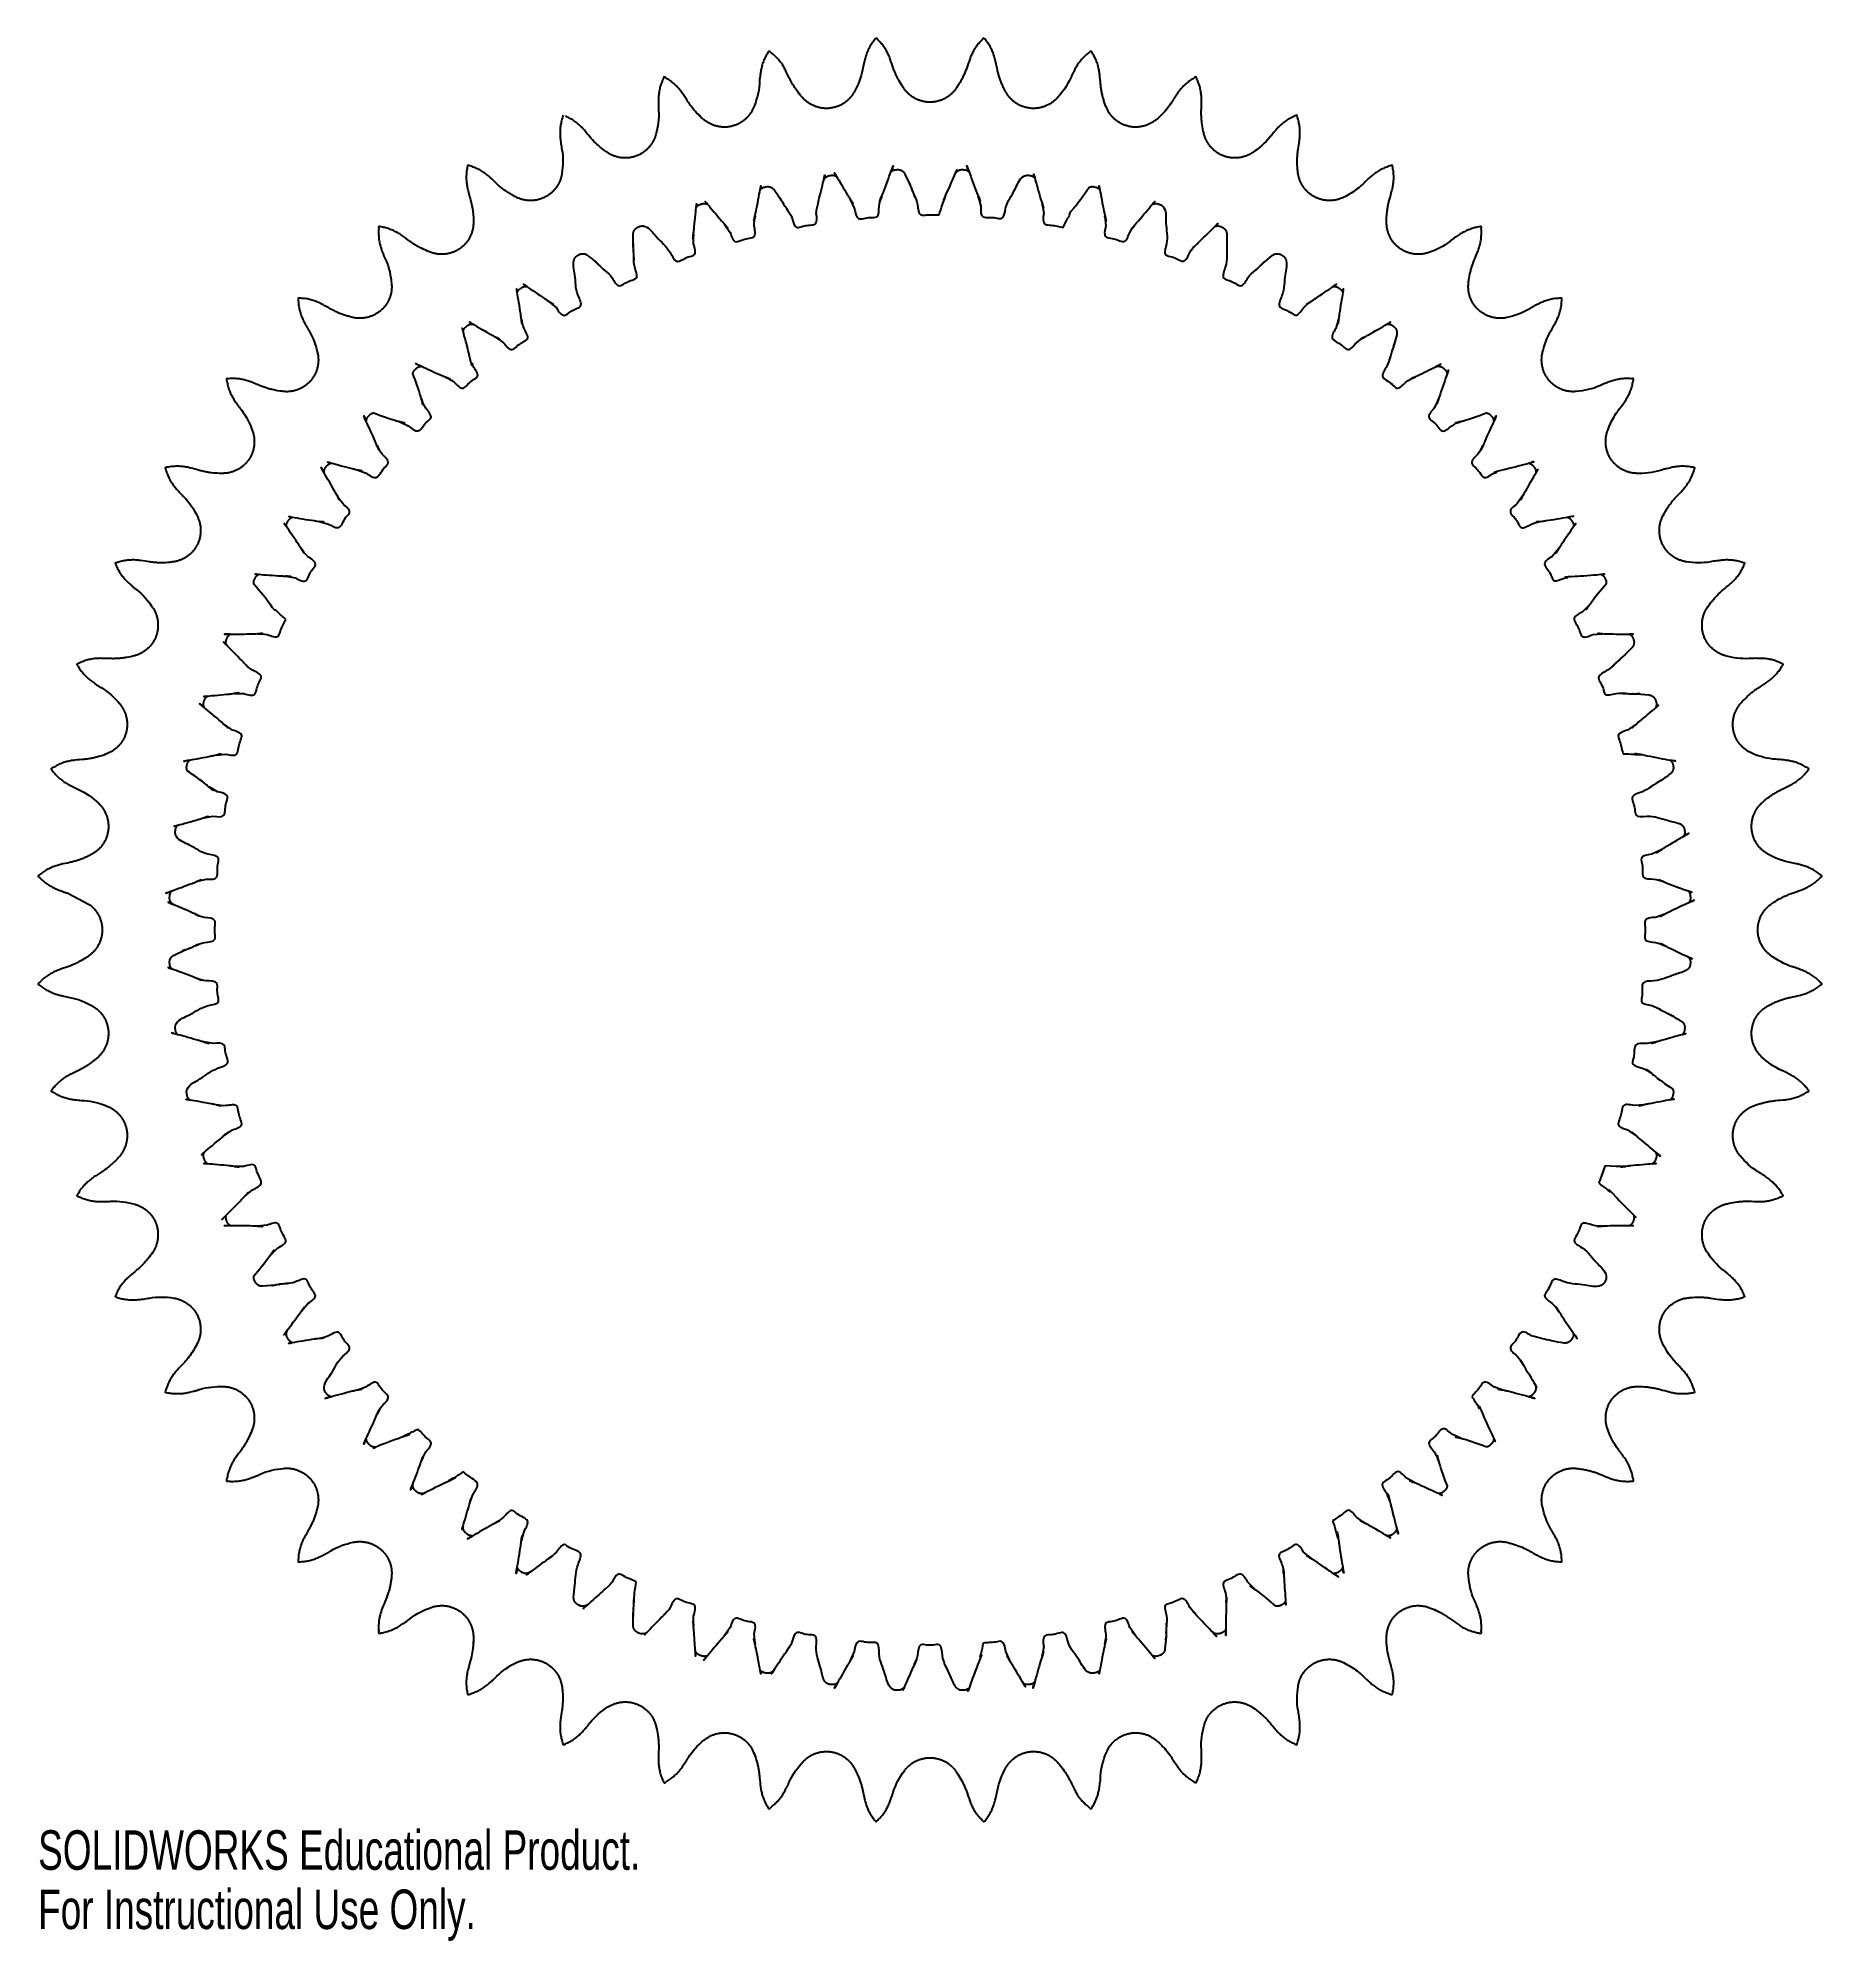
# Model space of a CAD drawing. Header units: millimetres. Extents: x -109 to 109, y -124 to 109.
import ezdxf

# ---------------------------------------------------------------- set-up
doc = ezdxf.new("R2010")
doc.units = ezdxf.units.MM
doc.styles.add('SLDTEXTSTYLE0', font='TXT', dxfattribs={"width": 0.7})

msp = doc.modelspace()

# ---------------------------------------------------------------- texts
at = {"color": 7, "linetype": 'Continuous', "char_height": 4.8336, "attachment_point": 1, "style": 'SLDTEXTSTYLE0'}
for s, insert in [('SOLIDWORKS Educational Product.', (-109.13, -110.17)), ('For Instructional Use Only.', (-109.13, -117.42))]:
    msp.add_mtext(s, dxfattribs=dict(at, insert=insert))

# ---------------------------------------------------------------- linework, layer by layer
at = {"color": 7, "linetype": 'Continuous', "lineweight": 25}
for p, q in [((-3.09, 92.54), (-3.07, 92.5)), ((-3.07, 92.5), (-2.44, 91.15)), ((-9.76, 89.39), (-9.26, 88.31)), ((5.91, 89.73), (6.22, 88.57)), ((13.71, 88.87), (13.91, 87.69)), ((-25.14, 86.34), (-24.45, 85.36)), ((21.4, 87.34), (21.5, 86.15)), ((-36.31, 85.13), (-36.31, 85.18)), ((-36.3, 83.64), (-36.31, 85.13)), ((-28.93, 83.95), (-28.93, 85.14)), ((40.74, 81.57), (41.87, 82.54)), ((41.87, 82.54), (41.91, 82.57)), ((-46.63, 76.89), (-45.71, 76.12)), ((49.98, 74.75), (49.67, 73.6)), ((-53.15, 72.54), (-52.17, 71.85)), ((57.11, 72.83), (56.72, 71.39)), ((57.12, 72.88), (57.11, 72.83)), ((-56.01, 69.31), (-56.03, 69.39)), ((62.2, 64.94), (61.7, 63.85)), ((-64.94, 62.2), (-63.85, 61.7)), ((-70.11, 56.31), (-68.99, 55.9)), ((69.31, 56.01), (69.39, 56.03)), ((72.54, 53.15), (71.85, 52.17)), ((-74.75, 49.98), (-73.6, 49.67)), ((76.89, 46.63), (76.12, 45.71)), ((-78.83, 43.28), (-77.65, 43.07)), ((80.66, 39.75), (79.81, 38.9)), ((81.1, 36.14), (82.3, 36.24)), ((85.88, 34.52), (84.81, 33.47)), ((85.91, 34.55), (85.88, 34.52)), ((-85.14, 28.93), (-83.95, 28.93)), ((86.49, 28.88), (87.97, 28.75)), ((87.97, 28.75), (88.02, 28.75)), ((-85.36, 24.45), (-86.34, 25.14)), ((86.34, 25.14), (85.36, 24.45)), ((-87.34, 21.4), (-86.15, 21.5)), ((86.45, 21.47), (86.53, 21.46)), ((86.45, 21.47), (87.04, 21.43)), ((-87.16, 16.92), (-88.2, 17.52)), ((-88.87, 13.71), (-87.69, 13.91)), ((89.39, 9.76), (88.31, 9.26)), ((-106.55, 4.87), (-106.2, 4.73)), ((-89.73, 5.91), (-88.57, 6.22)), ((-105.49, 4.5), (-102.88, 3.13)), ((89.9, 1.93), (88.78, 1.53)), ((-92.54, -3.09), (-92.5, -3.07)), ((-92.5, -3.07), (-91.15, -2.44)), ((91.96, -11.17), (92, -11.2)), ((-87.69, -13.91), (-88.87, -13.71)), ((88.87, -13.71), (87.69, -13.91)), ((87.34, -21.4), (86.15, -21.5)), ((-86.34, -25.14), (-85.36, -24.45)), ((85.36, -24.45), (86.34, -25.14)), ((-83.95, -28.93), (-85.14, -28.93)), ((83.95, -28.93), (82.6, -28.86)), ((85.14, -28.93), (83.95, -28.93)), ((-83.82, -32.57), (-82.9, -31.8)), ((-81.1, -36.14), (-82.3, -36.24)), ((-80.66, -39.75), (-79.81, -38.9)), ((-81.64, -43.59), (-81.69, -43.6)), ((-80.16, -43.46), (-81.64, -43.59)), ((-76.89, -46.63), (-76.12, -45.71)), ((70.11, -56.31), (68.99, -55.9)), ((64.94, -62.2), (63.85, -61.7)), ((-62.2, -64.94), (-61.7, -63.85)), ((59.27, -67.63), (58.23, -67.03)), ((-56.31, -70.11), (-55.9, -68.99)), ((56.01, -69.31), (56.03, -69.39)), ((56.01, -69.31), (56.22, -69.87)), ((53.15, -72.54), (52.17, -71.85)), ((-49.98, -74.75), (-49.67, -73.6)), ((49.74, -73.89), (49.76, -73.97)), ((49.74, -73.89), (49.9, -74.46)), ((46.63, -76.89), (45.71, -76.12)), ((39.75, -80.66), (38.9, -79.81)), ((32.57, -83.82), (31.8, -82.9)), ((-28.93, -85.14), (-28.93, -83.95)), ((-24.45, -85.36), (-25.14, -86.34)), ((-21.4, -87.34), (-21.5, -86.15)), ((25.14, -86.34), (24.45, -85.36)), ((-9.26, -88.31), (-9.76, -89.39)), ((9.76, -89.39), (9.26, -88.31)), ((13.91, -87.69), (13.71, -88.87)), ((28.88, -86.49), (28.75, -87.97)), ((28.75, -87.97), (28.75, -88.02)), ((32.28, -104.24), (32.53, -104.38)), ((-6, -108.52), (-5.82, -108.3))]:
    msp.add_line(p, q, dxfattribs=at)
for points, knots in [([(-4.13, 104.57), (-4.19, 104.72), (-4.33, 105.02), (-4.57, 105.68), (-4.77, 106.29), (-4.97, 106.82), (-5.08, 107.08), (-5.2, 107.34), (-5.34, 107.59), (-5.49, 107.83), (-5.65, 108.07), (-5.82, 108.3), (-6, 108.52), (-6.19, 108.74), (-6.39, 108.91), (-6.61, 109.25), (-6.79, 108.88), (-6.96, 108.7), (-7.13, 108.45), (-7.28, 108.21), (-7.42, 107.96), (-7.55, 107.71), (-7.67, 107.45), (-7.77, 107.18), (-7.86, 106.91), (-7.95, 106.64), (-8.01, 106.33), (-8.11, 106), (-8.19, 105.63), (-8.38, 104.41), (-8.83, 103.3), (-9.39, 102.34), (-9.5, 102.18), (-9.61, 102.03), (-9.73, 101.88), (-9.86, 101.74), (-9.99, 101.6), (-10.14, 101.47), (-10.28, 101.35), (-10.44, 101.24), (-10.6, 101.13), (-10.76, 101.03), (-10.93, 100.94), (-11.1, 100.86), (-11.28, 100.78), (-11.46, 100.72), (-11.65, 100.66), (-11.83, 100.62), (-12.02, 100.58), (-12.21, 100.55), (-12.4, 100.53), (-12.59, 100.53), (-12.78, 100.53), (-12.98, 100.54), (-13.17, 100.56), (-13.36, 100.58), (-13.54, 100.62), (-13.73, 100.67), (-13.91, 100.73), (-14.09, 100.79), (-14.27, 100.87), (-14.44, 100.95), (-14.61, 101.04), (-14.78, 101.14), (-14.93, 101.25), (-15.09, 101.36), (-15.23, 101.49), (-15.38, 101.62), (-15.58, 101.83), (-15.95, 102.24), (-16.35, 102.76), (-16.71, 103.31), (-16.95, 103.74), (-17.28, 104.36), (-17.55, 104.94), (-17.81, 105.44), (-17.95, 105.69), (-18.1, 105.93), (-18.27, 106.16), (-18.45, 106.39), (-18.63, 106.6), (-18.83, 106.81), (-19.04, 107.01), (-19.25, 107.2), (-19.47, 107.34), (-19.73, 107.66), (-19.86, 107.27), (-20.01, 107.07), (-20.15, 106.8), (-20.27, 106.55), (-20.38, 106.28), (-20.48, 106.01), (-20.56, 105.74), (-20.63, 105.46), (-20.69, 105.19), (-20.74, 104.9), (-20.77, 104.59), (-20.83, 104.25), (-20.86, 103.87), (-20.91, 102.64), (-21.22, 101.48), (-21.66, 100.47), (-21.74, 100.29), (-21.84, 100.13), (-21.94, 99.96), (-22.05, 99.81), (-22.17, 99.66), (-22.29, 99.51), (-22.43, 99.37), (-22.56, 99.24), (-22.71, 99.11), (-22.86, 99), (-23.02, 98.89), (-23.18, 98.78), (-23.35, 98.69), (-23.52, 98.6), (-23.69, 98.53), (-23.87, 98.46), (-24.06, 98.4), (-24.24, 98.35), (-24.43, 98.31), (-24.62, 98.27), (-24.81, 98.25), (-25, 98.24), (-25.19, 98.24), (-25.38, 98.24), (-25.57, 98.26), (-25.76, 98.28), (-25.95, 98.32), (-26.14, 98.36), (-26.32, 98.41), (-26.51, 98.47), (-26.68, 98.54), (-26.86, 98.62), (-27.03, 98.71), (-27.2, 98.81), (-27.36, 98.91), (-27.51, 99.02), (-27.61, 99.1), (-27.66, 99.14)], [0, 0, 0, 0, 0.011855, 0.023731, 0.050904, 0.057805, 0.064682, 0.071592, 0.078482, 0.085364, 0.09225, 0.099148, 0.106029, 0.112923, 0.119818, 0.126705, 0.133594, 0.140476, 0.147381, 0.154259, 0.161161, 0.168036, 0.174938, 0.181836, 0.188721, 0.195605, 0.202503, 0.211567, 0.220625, 0.229712, 0.300581, 0.305205, 0.30983, 0.314464, 0.319074, 0.323706, 0.328329, 0.332951, 0.337574, 0.342204, 0.346818, 0.351443, 0.356072, 0.360695, 0.365316, 0.369942, 0.374563, 0.379189, 0.383814, 0.388438, 0.393061, 0.397684, 0.402308, 0.406932, 0.411556, 0.416181, 0.420803, 0.425424, 0.430051, 0.434678, 0.439297, 0.443922, 0.448551, 0.453166, 0.457793, 0.462412, 0.467037, 0.471661, 0.476289, 0.48814, 0.511851, 0.523699, 0.535572, 0.547409, 0.574618, 0.581497, 0.588385, 0.595272, 0.602169, 0.609062, 0.615947, 0.622848, 0.629738, 0.636622, 0.643512, 0.650409, 0.657304, 0.664199, 0.671083, 0.677969, 0.684867, 0.691746, 0.698643, 0.705547, 0.712426, 0.719318, 0.726213, 0.735286, 0.744344, 0.753425, 0.824302, 0.828913, 0.833547, 0.838169, 0.842792, 0.847417, 0.852041, 0.856664, 0.861288, 0.865912, 0.870535, 0.87516, 0.879782, 0.884407, 0.889031, 0.893656, 0.898279, 0.902902, 0.907525, 0.912149, 0.916774, 0.921398, 0.926021, 0.930644, 0.935268, 0.939892, 0.944515, 0.94914, 0.953764, 0.958387, 0.963011, 0.967635, 0.972259, 0.976882, 0.981506, 0.986129, 0.990753, 0.995376, 1, 1, 1, 1]), ([(33.22, 99.24), (33.21, 99.41), (33.19, 99.73), (33.2, 100.44), (33.23, 101.07), (33.24, 101.64), (33.22, 101.92), (33.2, 102.21), (33.16, 102.49), (33.11, 102.77), (33.04, 103.05), (32.96, 103.33), (32.87, 103.6), (32.77, 103.87), (32.65, 104.1), (32.56, 104.49), (32.27, 104.22), (32.03, 104.1), (31.8, 103.93), (31.57, 103.76), (31.35, 103.58), (31.14, 103.39), (30.93, 103.19), (30.74, 102.97), (30.56, 102.75), (30.38, 102.53), (30.21, 102.26), (30.01, 101.98), (29.8, 101.67), (29.19, 100.6), (28.37, 99.72), (27.51, 99.02), (27.36, 98.91), (27.2, 98.81), (27.03, 98.71), (26.86, 98.62), (26.68, 98.54), (26.51, 98.47), (26.32, 98.41), (26.14, 98.36), (25.95, 98.32), (25.76, 98.28), (25.57, 98.26), (25.38, 98.24), (25.19, 98.24), (25, 98.24), (24.81, 98.25), (24.62, 98.27), (24.43, 98.31), (24.24, 98.35), (24.06, 98.4), (23.87, 98.46), (23.69, 98.53), (23.52, 98.6), (23.35, 98.69), (23.18, 98.78), (23.02, 98.89), (22.86, 99), (22.71, 99.11), (22.56, 99.24), (22.43, 99.37), (22.29, 99.51), (22.17, 99.66), (22.05, 99.81), (21.94, 99.96), (21.84, 100.13), (21.74, 100.29), (21.66, 100.47), (21.54, 100.73), (21.4, 101.1), (21.25, 101.57), (21.12, 102.04), (21.01, 102.52), (20.93, 103.01), (20.85, 103.71), (20.8, 104.34), (20.74, 104.9), (20.69, 105.19), (20.63, 105.46), (20.56, 105.74), (20.48, 106.01), (20.38, 106.28), (20.27, 106.55), (20.15, 106.8), (20.01, 107.07), (19.86, 107.27), (19.73, 107.66), (19.47, 107.34), (19.25, 107.2), (19.04, 107.01), (18.83, 106.81), (18.63, 106.6), (18.45, 106.39), (18.27, 106.16), (18.1, 105.93), (17.95, 105.69), (17.8, 105.44), (17.66, 105.16), (17.49, 104.86), (17.33, 104.52), (16.85, 103.39), (16.15, 102.41), (15.38, 101.62), (15.23, 101.49), (15.09, 101.36), (14.93, 101.25), (14.78, 101.14), (14.61, 101.04), (14.44, 100.95), (14.27, 100.87), (14.09, 100.79), (13.91, 100.73), (13.73, 100.67), (13.54, 100.62), (13.36, 100.58), (13.17, 100.56), (12.98, 100.54), (12.78, 100.53), (12.59, 100.53), (12.4, 100.53), (12.21, 100.55), (12.02, 100.58), (11.83, 100.62), (11.65, 100.66), (11.46, 100.72), (11.28, 100.78), (11.1, 100.86), (10.93, 100.94), (10.76, 101.03), (10.6, 101.13), (10.44, 101.24), (10.28, 101.35), (10.14, 101.47), (9.99, 101.6), (9.86, 101.74), (9.73, 101.88), (9.61, 102.03), (9.5, 102.18), (9.39, 102.34), (9.24, 102.6), (9.06, 102.94), (8.85, 103.39), (8.67, 103.84), (8.5, 104.31), (8.36, 104.78), (8.18, 105.56), (8.05, 106.28), (7.87, 106.91), (7.77, 107.18), (7.67, 107.45), (7.55, 107.71), (7.42, 107.96), (7.28, 108.21), (7.13, 108.45), (6.96, 108.7), (6.79, 108.88), (6.61, 109.25), (6.39, 108.91), (6.19, 108.74), (6, 108.52), (5.82, 108.3), (5.65, 108.07), (5.49, 107.83), (5.34, 107.59), (5.2, 107.34), (5.08, 107.08), (4.97, 106.82), (4.77, 106.29), (4.62, 105.84), (4.5, 105.49)], [0, 0, 0, 0, 0.009284, 0.018563, 0.039849, 0.045249, 0.050654, 0.056037, 0.061449, 0.066844, 0.072233, 0.077628, 0.083022, 0.088424, 0.09381, 0.099206, 0.104598, 0.109994, 0.11539, 0.120787, 0.126181, 0.131572, 0.13697, 0.142364, 0.147763, 0.153159, 0.158557, 0.165656, 0.172754, 0.179861, 0.235363, 0.238984, 0.242604, 0.246225, 0.249845, 0.253466, 0.257086, 0.260706, 0.264327, 0.267947, 0.271568, 0.275188, 0.27881, 0.28243, 0.286051, 0.289671, 0.293291, 0.296911, 0.300532, 0.304153, 0.307774, 0.311394, 0.315014, 0.318634, 0.322255, 0.325876, 0.329497, 0.333117, 0.336738, 0.340358, 0.343979, 0.347599, 0.351219, 0.35484, 0.358461, 0.362081, 0.3657, 0.369329, 0.37294, 0.382218, 0.391512, 0.400789, 0.410069, 0.419357, 0.428636, 0.449933, 0.455332, 0.460728, 0.466115, 0.471521, 0.476921, 0.482308, 0.487709, 0.493101, 0.498491, 0.50389, 0.50929, 0.51469, 0.520085, 0.525476, 0.53087, 0.536274, 0.541665, 0.547063, 0.552463, 0.557856, 0.563249, 0.568636, 0.575736, 0.582843, 0.589951, 0.64545, 0.649073, 0.652694, 0.656316, 0.659933, 0.663556, 0.667169, 0.670794, 0.674415, 0.678032, 0.681655, 0.685278, 0.688896, 0.692516, 0.696137, 0.699758, 0.703378, 0.707, 0.710619, 0.71424, 0.71786, 0.721481, 0.725104, 0.728722, 0.732345, 0.735963, 0.739583, 0.743207, 0.746829, 0.750441, 0.754067, 0.757687, 0.761306, 0.764926, 0.768553, 0.772163, 0.775791, 0.779413, 0.783034, 0.792319, 0.801592, 0.810888, 0.820156, 0.829451, 0.838722, 0.865418, 0.870808, 0.876199, 0.8816, 0.887005, 0.892388, 0.897793, 0.903178, 0.908585, 0.913974, 0.919369, 0.924761, 0.93016, 0.935558, 0.940946, 0.946348, 0.951739, 0.957128, 0.962523, 0.967934, 0.973319, 0.978722, 1, 1, 1, 1]), ([(4.5, 105.49), (4.38, 105.18), (4.21, 104.72), (3.98, 104.28), (3.91, 104.13)], [0, 0, 0, 0, 0.666716, 1, 1, 1, 1]), ([(-27.66, 99.14), (-27.79, 99.25), (-28.16, 99.57), (-28.61, 100.04), (-29.04, 100.55), (-29.34, 100.94), (-29.73, 101.52), (-30.07, 102.06), (-30.39, 102.53), (-30.56, 102.75), (-30.74, 102.97), (-30.93, 103.19), (-31.14, 103.39), (-31.35, 103.58), (-31.57, 103.76), (-31.8, 103.93), (-32.03, 104.1), (-32.27, 104.22), (-32.56, 104.49), (-32.65, 104.1), (-32.77, 103.87), (-32.87, 103.6), (-32.96, 103.33), (-33.04, 103.05), (-33.11, 102.77), (-33.16, 102.49), (-33.2, 102.21), (-33.22, 101.92), (-33.24, 101.64), (-33.23, 101.32), (-33.24, 100.98), (-33.23, 100.6), (-33.13, 99.37), (-33.3, 98.19), (-33.61, 97.12), (-33.67, 96.94), (-33.75, 96.76), (-33.83, 96.59), (-33.92, 96.42), (-34.02, 96.26), (-34.13, 96.1), (-34.24, 95.94), (-34.36, 95.8), (-34.49, 95.65), (-34.63, 95.52), (-34.77, 95.39), (-34.92, 95.27), (-35.07, 95.16), (-35.23, 95.05), (-35.4, 94.95), (-35.57, 94.86), (-35.74, 94.78), (-35.92, 94.71), (-36.1, 94.65), (-36.28, 94.59), (-36.47, 94.55), (-36.66, 94.51), (-36.85, 94.48), (-37.04, 94.47), (-37.23, 94.46), (-37.42, 94.46), (-37.61, 94.47), (-37.8, 94.49), (-37.99, 94.52), (-38.18, 94.56), (-38.37, 94.61), (-38.55, 94.67), (-38.73, 94.73), (-38.91, 94.81), (-39.08, 94.89), (-39.25, 94.98), (-39.5, 95.14), (-39.68, 95.27), (-39.82, 95.37)], [0, 0, 0, 0, 0.022141, 0.066406, 0.088545, 0.110679, 0.132806, 0.183582, 0.196455, 0.209322, 0.222197, 0.23506, 0.247931, 0.260789, 0.273651, 0.286521, 0.299387, 0.312256, 0.325112, 0.337981, 0.350824, 0.363705, 0.376567, 0.389432, 0.402284, 0.415149, 0.428053, 0.440891, 0.45378, 0.466657, 0.483586, 0.500476, 0.51744, 0.649788, 0.658418, 0.667053, 0.675685, 0.684321, 0.692954, 0.701587, 0.71022, 0.718853, 0.727489, 0.73612, 0.744757, 0.75339, 0.762021, 0.770657, 0.779289, 0.787923, 0.796559, 0.80519, 0.813825, 0.822457, 0.831089, 0.839726, 0.848358, 0.856993, 0.865628, 0.874257, 0.882893, 0.891524, 0.90016, 0.908793, 0.917428, 0.92606, 0.934694, 0.943326, 0.951961, 0.960595, 0.96923, 0.977862, 1, 1, 1, 1]), ([(-3.41, 103.29), (-3.58, 103.57), (-3.84, 103.98), (-4.06, 104.43), (-4.13, 104.57)], [0, 0, 0, 0, 0.6663589, 1, 1, 1, 1]), ([(3.91, 104.13), (3.83, 103.99), (3.68, 103.7), (3.41, 103.29), (3.19, 102.96), (3.02, 102.73), (2.89, 102.58), (2.76, 102.44), (2.62, 102.31), (2.48, 102.18), (2.33, 102.07), (2.17, 101.95), (2.01, 101.85), (1.84, 101.76), (1.67, 101.67), (1.5, 101.59), (1.32, 101.52), (1.13, 101.46), (0.95, 101.41), (0.76, 101.37), (0.57, 101.33), (0.38, 101.31), (0.19, 101.29), (0, 101.29), (-0.19, 101.29), (-0.38, 101.31), (-0.57, 101.33), (-0.76, 101.37), (-0.95, 101.41), (-1.13, 101.46), (-1.32, 101.52), (-1.5, 101.59), (-1.67, 101.67), (-1.84, 101.76), (-2.01, 101.85), (-2.17, 101.95), (-2.33, 102.07), (-2.48, 102.18), (-2.62, 102.31), (-2.76, 102.44), (-2.89, 102.58), (-3.02, 102.73), (-3.19, 102.96), (-3.32, 103.15), (-3.41, 103.29)], [0, 0, 0, 0, 0.053079, 0.106185, 0.159319, 0.180043, 0.200765, 0.221511, 0.242232, 0.262952, 0.283692, 0.304406, 0.325113, 0.34588, 0.366563, 0.387318, 0.408021, 0.428757, 0.449466, 0.470205, 0.490927, 0.511642, 0.532371, 0.553092, 0.573814, 0.594543, 0.615257, 0.63598, 0.656719, 0.677427, 0.698164, 0.718866, 0.739622, 0.760304, 0.781072, 0.801779, 0.822492, 0.843233, 0.863952, 0.884673, 0.90542, 0.926142, 0.946866, 1, 1, 1, 1]), ([(-27.66, 99.14), (-27.91, 99.36), (-28.28, 99.69), (-28.61, 100.05), (-28.72, 100.17)], [0, 0, 0, 0, 0.666539, 1, 1, 1, 1]), ([(-44.87, 99.7), (-44.9, 99.61), (-44.97, 99.43), (-45.05, 99.16), (-45.12, 98.88), (-45.18, 98.6), (-45.22, 98.32), (-45.25, 98.03), (-45.27, 97.75), (-45.27, 97.46), (-45.27, 97.18), (-45.24, 96.89), (-45.2, 96.58), (-45.17, 96.23), (-45.11, 95.86), (-44.86, 94.66), (-44.89, 93.46), (-45.07, 92.36), (-45.11, 92.18), (-45.16, 91.99), (-45.23, 91.81), (-45.29, 91.63), (-45.37, 91.46), (-45.46, 91.28), (-45.55, 91.12), (-45.66, 90.96), (-45.77, 90.8), (-45.89, 90.65), (-46.01, 90.5), (-46.15, 90.37), (-46.29, 90.23), (-46.43, 90.11), (-46.58, 89.99), (-46.74, 89.88), (-46.9, 89.78), (-47.07, 89.69), (-47.24, 89.6), (-47.42, 89.53), (-47.6, 89.46), (-47.78, 89.4), (-47.97, 89.35), (-48.16, 89.31), (-48.34, 89.28), (-48.54, 89.26), (-48.73, 89.25), (-48.92, 89.24), (-49.11, 89.25), (-49.3, 89.27), (-49.49, 89.29), (-49.68, 89.33), (-49.87, 89.37), (-50.05, 89.43), (-50.23, 89.49), (-50.41, 89.56), (-50.67, 89.68), (-51.02, 89.87), (-51.45, 90.12), (-51.99, 90.48), (-52.52, 90.87), (-53.16, 91.45), (-53.62, 91.9), (-54.04, 92.28), (-54.26, 92.46), (-54.49, 92.63), (-54.73, 92.78), (-54.97, 92.93), (-55.22, 93.07), (-55.48, 93.19), (-55.74, 93.3), (-56.02, 93.41), (-56.27, 93.47), (-56.62, 93.67), (-56.61, 93.26), (-56.68, 93.01), (-56.71, 92.72), (-56.73, 92.44), (-56.74, 92.15), (-56.74, 91.86), (-56.72, 91.58), (-56.69, 91.29), (-56.65, 91.01), (-56.59, 90.73), (-56.51, 90.43), (-56.44, 90.09), (-56.34, 89.72), (-55.95, 88.56), (-55.83, 87.36), (-55.88, 86.26), (-55.9, 86.07), (-55.92, 85.88), (-55.96, 85.69), (-56.01, 85.5), (-56.07, 85.32), (-56.13, 85.14), (-56.21, 84.96), (-56.29, 84.79), (-56.38, 84.62), (-56.48, 84.46), (-56.59, 84.3), (-56.7, 84.14), (-56.83, 84), (-56.96, 83.86), (-57.09, 83.72), (-57.24, 83.59), (-57.38, 83.47), (-57.54, 83.36), (-57.7, 83.26), (-57.87, 83.16), (-58.04, 83.07), (-58.21, 82.99), (-58.39, 82.92), (-58.57, 82.86), (-58.75, 82.8), (-58.94, 82.76), (-59.13, 82.72), (-59.32, 82.7), (-59.51, 82.68), (-59.7, 82.67), (-59.89, 82.68), (-60.09, 82.69), (-60.28, 82.71), (-60.47, 82.74), (-60.65, 82.78), (-60.84, 82.83), (-61.12, 82.92), (-61.33, 83.01), (-61.48, 83.07)], [0, 0, 0, 0, 0.007784, 0.015569, 0.023354, 0.031138, 0.038923, 0.046708, 0.054494, 0.062278, 0.070062, 0.077847, 0.085633, 0.095877, 0.10612, 0.116366, 0.196447, 0.201671, 0.206895, 0.212118, 0.217342, 0.222567, 0.227791, 0.233013, 0.238235, 0.243461, 0.248685, 0.253909, 0.259132, 0.264357, 0.269579, 0.274802, 0.280027, 0.28525, 0.290474, 0.295699, 0.300922, 0.306144, 0.311368, 0.316592, 0.321816, 0.32704, 0.332265, 0.337487, 0.342712, 0.347934, 0.35316, 0.358382, 0.363605, 0.368829, 0.374055, 0.379278, 0.3845, 0.389723, 0.394949, 0.408343, 0.421736, 0.435131, 0.461911, 0.475304, 0.506024, 0.513808, 0.521595, 0.529378, 0.537163, 0.544948, 0.552733, 0.560517, 0.568304, 0.576087, 0.583871, 0.591657, 0.599444, 0.607228, 0.615013, 0.622796, 0.63058, 0.638367, 0.64615, 0.653935, 0.661721, 0.669505, 0.677289, 0.687533, 0.697778, 0.708023, 0.788105, 0.793329, 0.798553, 0.803775, 0.809, 0.814223, 0.819448, 0.82467, 0.829894, 0.835119, 0.840343, 0.845566, 0.850787, 0.856014, 0.861237, 0.866461, 0.871685, 0.876907, 0.88213, 0.887354, 0.892579, 0.897802, 0.903027, 0.90825, 0.913474, 0.918697, 0.923921, 0.929143, 0.934369, 0.939591, 0.944816, 0.950039, 0.955264, 0.960486, 0.965712, 0.970935, 0.976156, 0.981382, 0.986607, 1, 1, 1, 1]), ([(-43.85, 99.2), (-43.93, 99.25), (-44.09, 99.34), (-44.35, 99.48), (-44.52, 99.55), (-44.61, 99.59)], [0, 0, 0, 0, 0.333395, 0.666678, 1, 1, 1, 1]), ([(-40.58, 95.98), (-40.7, 96.09), (-41.07, 96.42), (-41.65, 97.07), (-42.15, 97.69), (-42.52, 98.12), (-42.72, 98.32), (-42.93, 98.52), (-43.15, 98.7), (-43.37, 98.88), (-43.6, 99.05), (-43.76, 99.15), (-43.85, 99.2)], [0, 0, 0, 0, 0.106821, 0.320405, 0.565398, 0.627482, 0.689571, 0.75166, 0.813746, 0.875825, 0.937921, 1, 1, 1, 1]), ([(33.44, 97.78), (33.37, 98.11), (33.28, 98.59), (33.24, 99.08), (33.22, 99.24)], [0, 0, 0, 0, 0.666604, 1, 1, 1, 1]), ([(45.04, 92.55), (45.02, 92.72), (44.95, 93.2), (44.92, 93.86), (44.94, 94.51), (44.97, 95.01), (45.07, 95.7), (45.17, 96.33), (45.24, 96.89), (45.27, 97.18), (45.27, 97.46), (45.27, 97.75), (45.25, 98.03), (45.22, 98.32), (45.18, 98.6), (45.12, 98.88), (45.05, 99.16), (44.96, 99.4), (44.92, 99.81), (44.59, 99.57), (44.35, 99.48), (44.09, 99.34), (43.84, 99.2), (43.6, 99.05), (43.37, 98.88), (43.15, 98.7), (42.93, 98.52), (42.72, 98.32), (42.52, 98.12), (42.32, 97.88), (42.08, 97.62), (41.84, 97.34), (41.1, 96.35), (40.19, 95.57), (39.25, 94.98), (39.08, 94.89), (38.91, 94.81), (38.73, 94.73), (38.55, 94.67), (38.37, 94.61), (38.18, 94.56), (37.99, 94.52), (37.8, 94.49), (37.61, 94.47), (37.42, 94.46), (37.23, 94.46), (37.04, 94.47), (36.85, 94.48), (36.66, 94.51), (36.47, 94.55), (36.28, 94.59), (36.1, 94.65), (35.92, 94.71), (35.74, 94.78), (35.57, 94.86), (35.4, 94.95), (35.23, 95.05), (35.07, 95.16), (34.92, 95.27), (34.77, 95.39), (34.63, 95.52), (34.49, 95.65), (34.36, 95.8), (34.24, 95.94), (34.13, 96.1), (34.02, 96.26), (33.92, 96.42), (33.83, 96.59), (33.75, 96.76), (33.67, 96.94), (33.61, 97.12), (33.53, 97.4), (33.47, 97.62), (33.44, 97.78)], [0, 0, 0, 0, 0.022139, 0.0664, 0.088536, 0.110675, 0.13281, 0.183581, 0.196449, 0.209315, 0.22218, 0.235045, 0.247914, 0.26078, 0.273647, 0.286512, 0.299379, 0.312245, 0.32511, 0.337978, 0.350843, 0.363707, 0.376575, 0.38944, 0.402308, 0.415173, 0.428039, 0.440906, 0.453773, 0.466639, 0.483568, 0.500502, 0.517434, 0.649789, 0.658421, 0.667055, 0.67569, 0.684324, 0.692957, 0.70159, 0.710223, 0.718857, 0.72749, 0.736126, 0.744758, 0.753393, 0.762022, 0.770657, 0.779292, 0.787924, 0.79656, 0.805193, 0.813825, 0.82246, 0.831091, 0.839727, 0.848361, 0.856992, 0.865629, 0.87426, 0.882892, 0.891529, 0.90016, 0.908796, 0.917429, 0.926062, 0.934695, 0.943328, 0.951964, 0.960596, 0.96923, 0.97786, 1, 1, 1, 1]), ([(-39.82, 95.37), (-40.07, 95.57), (-40.59, 95.96), (-41.18, 96.54), (-41.5, 96.91), (-41.61, 97.04)], [0, 0, 0, 0, 0.399967, 0.799946, 1, 1, 1, 1]), ([(-5.91, 89.73), (-6.12, 89.22), (-6.35, 88.65), (-5.48, 90.84), (-4.22, 94.32), (-4.54, 93.4), (-4.75, 92.79)], [0, 0, 0, 0, 0.381908, 0.419549, 0.613077, 1, 1, 1, 1]), ([(1.79, 89.45), (1.67, 89.26), (1.55, 89.06), (2.4, 90.94), (3.55, 93.62), (3.28, 92.98), (3.11, 92.58)], [0, 0, 0, 0, 0.252546, 0.254882, 0.549651, 1, 1, 1, 1]), ([(4.75, 92.79), (4.54, 93.4), (4.22, 94.32), (5.48, 90.84), (6.35, 88.65), (6.12, 89.22), (5.91, 89.73)], [0, 0, 0, 0, 0.386923, 0.580451, 0.618092, 1, 1, 1, 1]), ([(45.07, 92.36), (45.06, 92.43), (44.99, 92.81), (44.94, 93.37), (44.93, 93.86), (44.93, 94.02)], [0, 0, 0, 0, 0.115054, 0.70493, 1, 1, 1, 1]), ([(67.01, 82.98), (67.05, 83.07), (67.12, 83.25), (67.21, 83.52), (67.28, 83.79), (67.35, 84.07), (67.4, 84.35), (67.44, 84.64), (67.46, 84.92), (67.47, 85.21), (67.48, 85.5), (67.44, 85.76), (67.5, 86.16), (67.12, 86), (66.87, 85.98), (66.58, 85.9), (66.31, 85.83), (66.04, 85.73), (65.77, 85.63), (65.51, 85.51), (65.26, 85.38), (65.01, 85.24), (64.77, 85.09), (64.51, 84.9), (64.22, 84.72), (63.92, 84.49), (62.96, 83.71), (61.89, 83.18), (60.84, 82.83), (60.65, 82.78), (60.47, 82.74), (60.28, 82.71), (60.09, 82.69), (59.89, 82.68), (59.7, 82.67), (59.51, 82.68), (59.32, 82.7), (59.13, 82.72), (58.94, 82.76), (58.75, 82.8), (58.57, 82.86), (58.39, 82.92), (58.21, 82.99), (58.04, 83.07), (57.87, 83.16), (57.7, 83.26), (57.54, 83.36), (57.38, 83.47), (57.24, 83.59), (57.09, 83.72), (56.96, 83.86), (56.83, 84), (56.7, 84.14), (56.59, 84.3), (56.48, 84.46), (56.38, 84.62), (56.29, 84.79), (56.21, 84.96), (56.13, 85.14), (56.07, 85.32), (56.01, 85.5), (55.96, 85.69), (55.92, 85.88), (55.9, 86.07), (55.88, 86.26), (55.85, 86.71), (55.87, 87.27), (55.93, 87.92), (56, 88.41), (56.1, 88.89), (56.27, 89.57), (56.45, 90.18), (56.59, 90.73), (56.65, 91.01), (56.69, 91.29), (56.72, 91.58), (56.74, 91.86), (56.74, 92.15), (56.73, 92.44), (56.71, 92.72), (56.68, 93.01), (56.61, 93.26), (56.62, 93.67), (56.27, 93.47), (56.02, 93.41), (55.74, 93.3), (55.48, 93.19), (55.22, 93.07), (54.97, 92.93), (54.73, 92.78), (54.49, 92.63), (54.26, 92.46), (54.04, 92.28), (53.81, 92.06), (53.54, 91.84), (53.27, 91.58), (52.41, 90.69), (51.41, 90.03), (50.41, 89.56), (50.23, 89.49), (50.05, 89.43), (49.87, 89.37), (49.68, 89.33), (49.49, 89.29), (49.3, 89.27), (49.11, 89.25), (48.92, 89.24), (48.73, 89.25), (48.54, 89.26), (48.34, 89.28), (48.16, 89.31), (47.97, 89.35), (47.78, 89.4), (47.6, 89.46), (47.42, 89.53), (47.24, 89.6), (47.07, 89.69), (46.9, 89.78), (46.74, 89.88), (46.58, 89.99), (46.43, 90.11), (46.29, 90.23), (46.15, 90.37), (46.01, 90.5), (45.89, 90.65), (45.77, 90.8), (45.66, 90.96), (45.55, 91.12), (45.46, 91.28), (45.37, 91.46), (45.29, 91.63), (45.23, 91.81), (45.17, 91.99), (45.11, 92.18), (45.09, 92.3), (45.07, 92.36)], [0, 0, 0, 0, 0.007295, 0.014591, 0.021887, 0.029185, 0.036479, 0.043775, 0.051071, 0.058366, 0.065663, 0.072959, 0.080255, 0.087552, 0.094847, 0.102141, 0.109439, 0.116733, 0.12403, 0.131326, 0.138622, 0.145917, 0.153212, 0.160509, 0.17011, 0.179711, 0.189312, 0.264363, 0.26926, 0.274157, 0.279051, 0.283946, 0.288843, 0.293737, 0.298634, 0.303529, 0.308426, 0.31332, 0.318218, 0.323112, 0.328008, 0.332902, 0.337799, 0.342694, 0.34759, 0.352486, 0.357382, 0.362278, 0.367173, 0.372067, 0.376963, 0.381859, 0.386753, 0.391652, 0.396546, 0.40144, 0.406336, 0.411233, 0.416129, 0.421023, 0.42592, 0.430815, 0.435712, 0.440606, 0.445502, 0.450397, 0.475497, 0.48805, 0.500603, 0.513156, 0.525708, 0.554498, 0.561794, 0.569089, 0.576386, 0.583682, 0.590976, 0.598273, 0.605569, 0.612863, 0.620159, 0.627455, 0.634752, 0.642049, 0.649345, 0.656639, 0.663936, 0.671232, 0.678528, 0.685824, 0.69312, 0.700413, 0.707711, 0.715007, 0.724607, 0.734209, 0.743811, 0.818861, 0.823758, 0.828653, 0.833548, 0.838443, 0.843341, 0.848236, 0.853131, 0.858025, 0.862923, 0.867817, 0.872714, 0.877608, 0.882505, 0.887401, 0.892297, 0.897193, 0.902089, 0.906983, 0.911877, 0.916775, 0.92167, 0.926565, 0.931461, 0.936356, 0.941251, 0.946148, 0.951043, 0.955939, 0.960834, 0.965732, 0.970626, 0.97552, 0.980416, 0.985313, 0.990209, 0.995103, 1, 1, 1, 1]), ([(-21.4, 87.34), (-21.53, 86.8), (-21.66, 86.21), (-21.16, 88.52), (-20.59, 91.66), (-20.7, 90.99), (-20.76, 90.6)], [0, 0, 0, 0, 0.430803, 0.474247, 0.693969, 1, 1, 1, 1]), ([(-20.76, 90.6), (-20.75, 90.61), (-20.73, 90.63), (-20.7, 90.66), (-20.66, 90.69), (-20.63, 90.72), (-20.59, 90.75), (-20.55, 90.77), (-20.51, 90.8), (-20.47, 90.82), (-20.43, 90.84), (-20.38, 90.86), (-20.34, 90.87), (-20.3, 90.89), (-20.25, 90.9), (-20.19, 90.91), (-20.12, 90.92), (-20.07, 90.94), (-20.01, 90.95), (-19.97, 90.95), (-19.92, 90.96), (-19.88, 90.96), (-19.83, 90.96), (-19.78, 90.96), (-19.74, 90.95), (-19.69, 90.95), (-19.65, 90.94), (-19.6, 90.93), (-19.56, 90.91), (-19.52, 90.9), (-19.47, 90.88), (-19.43, 90.86), (-19.39, 90.84), (-19.35, 90.82), (-19.31, 90.79), (-19.28, 90.76), (-19.24, 90.73), (-19.21, 90.7), (-19.17, 90.67), (-19.14, 90.64), (-19.12, 90.61), (-19.11, 90.6)], [0, 0, 0, 0, 0.024791, 0.049599, 0.074405, 0.099233, 0.124055, 0.148866, 0.173634, 0.198464, 0.223271, 0.24811, 0.272876, 0.297714, 0.322481, 0.358148, 0.39375, 0.429405, 0.45421, 0.479039, 0.503829, 0.528644, 0.553433, 0.578253, 0.603058, 0.627903, 0.652686, 0.677519, 0.70229, 0.727124, 0.751943, 0.776724, 0.801529, 0.826344, 0.851154, 0.875976, 0.900804, 0.925611, 0.950418, 0.975209, 1, 1, 1, 1]), ([(-13.91, 87.69), (-13.9, 87.89), (-13.89, 88.11), (-13.54, 89.55), (-12.66, 93.23), (-12.88, 92.3), (-13.03, 91.67)], [0, 0, 0, 0, 0.3843466, 0.4414983, 0.6262227, 1, 1, 1, 1]), ([(-13.03, 91.67), (-13.02, 91.69), (-13.01, 91.72), (-12.99, 91.76), (-12.98, 91.8), (-12.95, 91.84), (-12.93, 91.88), (-12.9, 91.92), (-12.88, 91.96), (-12.85, 91.99), (-12.82, 92.03), (-12.78, 92.06), (-12.75, 92.09), (-12.71, 92.12), (-12.68, 92.15), (-12.64, 92.17), (-12.6, 92.2), (-12.56, 92.22), (-12.52, 92.24), (-12.48, 92.26), (-12.43, 92.27), (-12.39, 92.29), (-12.34, 92.3), (-12.3, 92.31), (-12.25, 92.32), (-12.19, 92.32), (-12.12, 92.33), (-12.06, 92.34), (-12.01, 92.35), (-11.97, 92.35), (-11.92, 92.35), (-11.87, 92.35), (-11.83, 92.34), (-11.78, 92.34), (-11.74, 92.33), (-11.69, 92.32), (-11.65, 92.3), (-11.6, 92.29), (-11.56, 92.27), (-11.52, 92.25), (-11.49, 92.24), (-11.48, 92.23)], [0, 0, 0, 0, 0.024801, 0.04963, 0.074433, 0.09924, 0.124062, 0.148886, 0.173696, 0.198473, 0.22331, 0.248077, 0.272947, 0.297709, 0.32254, 0.347335, 0.372167, 0.39693, 0.421754, 0.446575, 0.471362, 0.496211, 0.520992, 0.545828, 0.570598, 0.606257, 0.641855, 0.677507, 0.702322, 0.727092, 0.751935, 0.776743, 0.801522, 0.826335, 0.851181, 0.875949, 0.90076, 0.925555, 0.950411, 0.975176, 1, 1, 1, 1]), ([(-11.48, 92.23), (-11.67, 92.58), (-12, 93.18), (-10.39, 90.42), (-9.13, 88.42), (-9.46, 88.93), (-9.76, 89.39)], [0, 0, 0, 0, 0.306031, 0.525749, 0.569196, 1, 1, 1, 1]), ([(-4.75, 92.79), (-4.74, 92.8), (-4.71, 92.82), (-4.68, 92.85), (-4.64, 92.88), (-4.6, 92.9), (-4.56, 92.92), (-4.52, 92.95), (-4.47, 92.96), (-4.43, 92.98), (-4.39, 92.99), (-4.34, 93.01), (-4.3, 93.02), (-4.25, 93.02), (-4.21, 93.03), (-4.15, 93.03), (-4.1, 93.03), (-4.03, 93.04), (-3.97, 93.04), (-3.92, 93.04), (-3.87, 93.04), (-3.82, 93.04), (-3.78, 93.03), (-3.73, 93.02), (-3.69, 93.01), (-3.64, 93), (-3.6, 92.99), (-3.56, 92.97), (-3.52, 92.95), (-3.48, 92.93), (-3.43, 92.91), (-3.4, 92.88), (-3.36, 92.85), (-3.32, 92.83), (-3.29, 92.8), (-3.25, 92.76), (-3.22, 92.73), (-3.19, 92.7), (-3.16, 92.66), (-3.14, 92.62), (-3.11, 92.58), (-3.1, 92.56), (-3.09, 92.54)], [0, 0, 0, 0, 0.0242136, 0.0484368, 0.07263, 0.0968462, 0.1210376, 0.1452547, 0.1694721, 0.1936824, 0.2178729, 0.2420916, 0.2663046, 0.2905044, 0.3147137, 0.3389222, 0.3736922, 0.408457, 0.4432247, 0.4674325, 0.4916442, 0.515853, 0.5400569, 0.5642653, 0.5884731, 0.6126822, 0.6368897, 0.6610969, 0.6853175, 0.7095298, 0.7337278, 0.757949, 0.7821546, 0.8063618, 0.8305576, 0.8547714, 0.8789942, 0.9031764, 0.9273899, 0.9515871, 0.9758066, 1, 1, 1, 1]), ([(-2.44, 91.15), (-2.57, 91.47), (-2.7, 91.82), (-2.22, 90.56), (-2.21, 90.63), (-2.34, 90.83), (-1.64, 89.26), (-1.8, 89.6), (-1.93, 89.9)], [0, 0, 0, 0, 0.283997, 0.307786, 0.460498, 0.680885, 0.720905, 1, 1, 1, 1]), ([(3.11, 92.58), (3.12, 92.6), (3.14, 92.62), (3.16, 92.66), (3.19, 92.7), (3.22, 92.73), (3.25, 92.76), (3.29, 92.8), (3.32, 92.83), (3.36, 92.85), (3.4, 92.88), (3.43, 92.91), (3.48, 92.93), (3.52, 92.95), (3.56, 92.97), (3.6, 92.99), (3.64, 93), (3.69, 93.01), (3.73, 93.02), (3.78, 93.03), (3.82, 93.04), (3.87, 93.04), (3.92, 93.04), (3.97, 93.04), (4.03, 93.04), (4.1, 93.03), (4.15, 93.03), (4.21, 93.03), (4.25, 93.02), (4.3, 93.02), (4.34, 93.01), (4.39, 92.99), (4.43, 92.98), (4.47, 92.96), (4.52, 92.95), (4.56, 92.92), (4.6, 92.9), (4.64, 92.88), (4.68, 92.85), (4.71, 92.82), (4.74, 92.8), (4.75, 92.79)], [0, 0, 0, 0, 0.02482, 0.049617, 0.074431, 0.099213, 0.124036, 0.14885, 0.173646, 0.198453, 0.223259, 0.248081, 0.272879, 0.297691, 0.322512, 0.34732, 0.372127, 0.396937, 0.421745, 0.446553, 0.471357, 0.496166, 0.520978, 0.545786, 0.581416, 0.617043, 0.652675, 0.677484, 0.702293, 0.727093, 0.751906, 0.776725, 0.801516, 0.826326, 0.851144, 0.875961, 0.900753, 0.925569, 0.950362, 0.975186, 1, 1, 1, 1]), ([(6.22, 88.57), (6.19, 88), (6.15, 87.11), (7.29, 87.22), (7.97, 87.17), (9.08, 86.84), (9.21, 88.97), (10.39, 90.25), (10.89, 91.89), (11.48, 92.23), (11.52, 92.25), (11.56, 92.27), (11.6, 92.29), (11.65, 92.3), (11.69, 92.32), (11.74, 92.33), (11.78, 92.34), (11.83, 92.34), (11.87, 92.35), (11.92, 92.35), (11.97, 92.35), (12.01, 92.35), (12.06, 92.34), (12.12, 92.33), (12.19, 92.32), (12.25, 92.32), (12.3, 92.31), (12.34, 92.3), (12.39, 92.29), (12.43, 92.27), (12.48, 92.26), (12.52, 92.24), (12.56, 92.22), (12.6, 92.2), (12.64, 92.17), (12.68, 92.15), (12.71, 92.12), (12.75, 92.09), (12.77, 92.07), (12.78, 92.06)], [0, 0, 0, 0, 0.123767, 0.192982, 0.262195, 0.331409, 0.455171, 0.689151, 0.867342, 0.871577, 0.875817, 0.880047, 0.884292, 0.888527, 0.892764, 0.896994, 0.901238, 0.905476, 0.909708, 0.913945, 0.918188, 0.922418, 0.926657, 0.932746, 0.938826, 0.944916, 0.949146, 0.953388, 0.957621, 0.961865, 0.966098, 0.970337, 0.974577, 0.978806, 0.983048, 0.987282, 0.991523, 0.995752, 1, 1, 1, 1]), ([(12.78, 92.06), (12.69, 92.45), (12.53, 93.11), (13.36, 90.02), (14.07, 87.77), (13.88, 88.35), (13.71, 88.87)], [0, 0, 0, 0, 0.306031, 0.525743, 0.569198, 1, 1, 1, 1]), ([(17.1, 87.46), (17.04, 87.55), (16.98, 87.63), (18.02, 88.8), (18.77, 89.87), (19.47, 90.88)], [0, 0, 0, 0, 0.607617, 0.629897, 1, 1, 1, 1]), ([(19.47, 90.88), (19.49, 90.89), (19.52, 90.9), (19.56, 90.91), (19.6, 90.93), (19.65, 90.94), (19.69, 90.95), (19.74, 90.95), (19.78, 90.96), (19.83, 90.96), (19.88, 90.96), (19.92, 90.96), (19.97, 90.95), (20.01, 90.95), (20.07, 90.94), (20.12, 90.92), (20.19, 90.91), (20.25, 90.9), (20.3, 90.89), (20.34, 90.87), (20.38, 90.86), (20.43, 90.84), (20.47, 90.82), (20.51, 90.8), (20.55, 90.77), (20.59, 90.75), (20.63, 90.72), (20.66, 90.69), (20.7, 90.66), (20.73, 90.63), (20.75, 90.61), (20.76, 90.6)], [0, 0, 0, 0, 0.033005, 0.066033, 0.098975, 0.132, 0.164959, 0.198, 0.230988, 0.263996, 0.296963, 0.329963, 0.362931, 0.395951, 0.428939, 0.476356, 0.523703, 0.571136, 0.604074, 0.637106, 0.670041, 0.703074, 0.736065, 0.769086, 0.802025, 0.835021, 0.868032, 0.90105, 0.934039, 0.96703, 1, 1, 1, 1]), ([(20.76, 90.6), (20.7, 90.99), (20.59, 91.66), (21.16, 88.52), (21.66, 86.21), (21.53, 86.8), (21.4, 87.34)], [0, 0, 0, 0, 0.306031, 0.525753, 0.569197, 1, 1, 1, 1]), ([(-28.93, 85.14), (-29, 84.6), (-29.08, 84), (-28.8, 86.32), (-28.53, 89.47), (-28.58, 88.8), (-28.6, 88.4)], [0, 0, 0, 0, 0.432349, 0.474964, 0.694054, 1, 1, 1, 1]), ([(-28.6, 88.4), (-28.59, 88.42), (-28.58, 88.44), (-28.55, 88.48), (-28.52, 88.51), (-28.49, 88.55), (-28.45, 88.58), (-28.42, 88.61), (-28.38, 88.64), (-28.35, 88.66), (-28.31, 88.69), (-28.27, 88.71), (-28.23, 88.73), (-28.18, 88.75), (-28.14, 88.77), (-28.09, 88.79), (-28.03, 88.8), (-27.97, 88.82), (-27.92, 88.84), (-27.86, 88.86), (-27.82, 88.87), (-27.77, 88.88), (-27.73, 88.88), (-27.68, 88.89), (-27.64, 88.89), (-27.59, 88.89), (-27.54, 88.88), (-27.5, 88.88), (-27.45, 88.87), (-27.41, 88.86), (-27.36, 88.85), (-27.32, 88.84), (-27.28, 88.82), (-27.25, 88.81), (-27.23, 88.8)], [0, 0, 0, 0, 0.03003, 0.060069, 0.090088, 0.120123, 0.150146, 0.180181, 0.210205, 0.24021, 0.270236, 0.300245, 0.330287, 0.360284, 0.39034, 0.420346, 0.463431, 0.506578, 0.549725, 0.579697, 0.609767, 0.6398, 0.669802, 0.699842, 0.729858, 0.759858, 0.789911, 0.819891, 0.849932, 0.879924, 0.909977, 0.939967, 0.970047, 1, 1, 1, 1]), ([(-27.23, 88.8), (-27.48, 89.11), (-27.9, 89.64), (-25.89, 87.22), (-24.37, 85.48), (-24.77, 85.93), (-25.14, 86.34)], [0, 0, 0, 0, 0.305834, 0.524351, 0.566075, 1, 1, 1, 1]), ([(-19.11, 90.6), (-19.1, 90.59), (-18.79, 90.18), (-18.51, 89.75), (-18.24, 89.34)], [0, 0, 0, 0, 0.029987, 1, 1, 1, 1]), ([(-18.24, 89.34), (-18.41, 89.63), (-18.6, 89.95), (-17.91, 88.8), (-17.92, 88.87), (-18.08, 89.05), (-17.12, 87.62), (-17.33, 87.93), (-17.52, 88.2)], [0, 0, 0, 0, 0.284035, 0.307766, 0.459939, 0.680856, 0.720923, 1, 1, 1, 1]), ([(-9.26, 88.31), (-9.15, 87.77), (-8.93, 86.62), (-7.54, 87.31), (-6.16, 87.07), (-6.33, 88.63), (-6.04, 89.38), (-5.91, 89.73)], [0, 0, 0, 0, 0.2188709, 0.4636733, 0.5860756, 0.8049549, 1, 1, 1, 1]), ([(-1.93, 89.9), (-1.77, 89.56), (-1.42, 88.84), (-1.47, 87.29), (-0.35, 87.54), (0.37, 87.49), (0.87, 87.49), (1.13, 87.49)], [0, 0, 0, 0, 0.249699, 0.529903, 0.686602, 0.8433, 1, 1, 1, 1]), ([(1.13, 87.49), (1.25, 87.92), (1.46, 88.65), (1.74, 89.35), (1.86, 89.63)], [0, 0, 0, 0, 0.596078, 1, 1, 1, 1]), ([(25.14, 86.34), (24.77, 85.93), (24.37, 85.48), (25.89, 87.22), (27.9, 89.64), (27.48, 89.11), (27.23, 88.8)], [0, 0, 0, 0, 0.433925, 0.475649, 0.694166, 1, 1, 1, 1]), ([(27.23, 88.8), (27.25, 88.81), (27.28, 88.82), (27.32, 88.84), (27.36, 88.85), (27.41, 88.86), (27.45, 88.87), (27.5, 88.88), (27.54, 88.88), (27.59, 88.89), (27.64, 88.89), (27.68, 88.89), (27.73, 88.88), (27.77, 88.88), (27.82, 88.87), (27.86, 88.86), (27.92, 88.84), (27.97, 88.82), (28.03, 88.8), (28.09, 88.79), (28.14, 88.77), (28.18, 88.75), (28.23, 88.73), (28.27, 88.71), (28.31, 88.69), (28.35, 88.66), (28.38, 88.64), (28.42, 88.61), (28.45, 88.58), (28.49, 88.55), (28.52, 88.51), (28.55, 88.48), (28.58, 88.44), (28.6, 88.4), (28.95, 87.84), (28.73, 86.18), (29.25, 84.52), (28.47, 82.54), (29.62, 82.37), (30.26, 82.14), (31.25, 81.53), (31.72, 83), (32.29, 83.56), (32.57, 83.82)], [0, 0, 0, 0, 0.0037773, 0.0075707, 0.0113527, 0.0151425, 0.0189248, 0.0227132, 0.0264939, 0.0302838, 0.0340671, 0.0378523, 0.0416407, 0.0454241, 0.0492115, 0.0530036, 0.0567834, 0.0622245, 0.0676657, 0.073099, 0.0768831, 0.0806734, 0.0844562, 0.0882448, 0.0920292, 0.0958157, 0.0995995, 0.1033858, 0.1071735, 0.1109596, 0.1147472, 0.1185329, 0.1223211, 0.1261081, 0.1298913, 0.2856603, 0.4947299, 0.6053233, 0.6671632, 0.729013, 0.7908609, 0.90145, 1, 1, 1, 1]), ([(-24.45, 85.36), (-24.28, 84.81), (-24.01, 83.96), (-22.98, 84.46), (-22.33, 84.64), (-21.17, 84.7), (-21.62, 86.18), (-21.47, 86.97), (-21.4, 87.34)], [0, 0, 0, 0, 0.21888, 0.341281, 0.463699, 0.586093, 0.804957, 1, 1, 1, 1]), ([(-17.52, 88.2), (-17.29, 87.9), (-16.82, 87.24), (-16.61, 85.71), (-15.53, 86.14), (-14.86, 86.26), (-13.72, 86.24), (-13.84, 87.13), (-13.91, 87.69)], [0, 0, 0, 0, 0.195044, 0.413915, 0.536323, 0.658721, 0.781136, 1, 1, 1, 1]), ([(13.91, 87.69), (13.84, 87.12), (13.72, 86.24), (14.86, 86.27), (15.56, 86.1), (16.05, 86.01), (16.3, 85.97)], [0, 0, 0, 0, 0.373435, 0.582303, 0.791144, 1, 1, 1, 1]), ([(16.3, 85.97), (16.5, 86.37), (16.74, 86.88), (17.04, 87.36), (17.1, 87.46)], [0, 0, 0, 0, 0.794585, 1, 1, 1, 1]), ([(21.5, 86.15), (21.38, 85.59), (21.19, 84.72), (22.32, 84.63), (22.98, 84.46), (24.02, 83.94), (24.36, 85.45), (24.89, 86.05), (25.14, 86.34)], [0, 0, 0, 0, 0.218878, 0.341266, 0.463684, 0.586084, 0.804962, 1, 1, 1, 1]), ([(32.57, 83.82), (32.16, 83.45), (31.71, 83.04), (33.42, 84.64), (35.65, 86.88), (35.19, 86.39), (34.91, 86.11)], [0, 0, 0, 0, 0.4323508, 0.4749636, 0.6940542, 1, 1, 1, 1]), ([(-62.8, 83.72), (-62.94, 83.8), (-63.22, 83.97), (-63.8, 84.38), (-64.3, 84.76), (-64.77, 85.09), (-65.01, 85.24), (-65.26, 85.38), (-65.51, 85.51), (-65.77, 85.63), (-66.04, 85.73), (-66.31, 85.83), (-66.58, 85.9), (-66.87, 85.98), (-67.12, 86), (-67.5, 86.16), (-67.44, 85.76), (-67.48, 85.5), (-67.47, 85.21), (-67.46, 84.92), (-67.44, 84.64), (-67.4, 84.35), (-67.35, 84.07), (-67.28, 83.79), (-67.21, 83.52), (-67.12, 83.25), (-67, 82.96), (-66.89, 82.63), (-66.74, 82.28), (-66.21, 81.17), (-65.95, 80), (-65.87, 78.89), (-65.86, 78.7), (-65.87, 78.51), (-65.88, 78.32), (-65.91, 78.13), (-65.94, 77.94), (-65.98, 77.75), (-66.04, 77.57), (-66.1, 77.39), (-66.17, 77.21), (-66.25, 77.03), (-66.34, 76.86), (-66.43, 76.7), (-66.54, 76.54), (-66.65, 76.38), (-66.77, 76.23), (-66.89, 76.09), (-67.03, 75.95), (-67.17, 75.82), (-67.32, 75.69), (-67.47, 75.58), (-67.63, 75.47), (-67.79, 75.37), (-67.96, 75.28), (-68.13, 75.19), (-68.31, 75.12), (-68.49, 75.05), (-68.67, 74.99), (-68.85, 74.94), (-69.04, 74.91), (-69.23, 74.88), (-69.42, 74.86), (-69.61, 74.84), (-69.81, 74.84), (-70, 74.85), (-70.19, 74.87), (-70.38, 74.89), (-70.67, 74.95), (-71.05, 75.05), (-71.52, 75.19), (-71.98, 75.35), (-72.44, 75.53), (-72.88, 75.74), (-73.5, 76.07), (-74.05, 76.39), (-74.55, 76.66), (-74.81, 76.78), (-75.07, 76.89), (-75.34, 76.99), (-75.62, 77.08), (-75.89, 77.15), (-76.17, 77.21), (-76.45, 77.25), (-76.74, 77.29), (-77, 77.28), (-77.39, 77.39), (-77.28, 77), (-77.29, 76.74), (-77.25, 76.45), (-77.21, 76.17), (-77.15, 75.89), (-77.08, 75.62), (-76.99, 75.34), (-76.89, 75.07), (-76.78, 74.81), (-76.66, 74.55), (-76.51, 74.27), (-76.36, 73.96), (-76.17, 73.63), (-75.51, 72.6), (-75.11, 71.47), (-74.89, 70.38), (-74.87, 70.19), (-74.85, 70), (-74.84, 69.81), (-74.84, 69.61), (-74.86, 69.42), (-74.88, 69.23), (-74.91, 69.04), (-74.94, 68.85), (-74.99, 68.67), (-75.05, 68.49), (-75.12, 68.31), (-75.19, 68.13), (-75.28, 67.96), (-75.37, 67.79), (-75.47, 67.63), (-75.58, 67.47), (-75.69, 67.32), (-75.82, 67.17), (-75.95, 67.03), (-76.09, 66.89), (-76.23, 66.77), (-76.38, 66.65), (-76.54, 66.54), (-76.7, 66.43), (-76.86, 66.34), (-77.03, 66.25), (-77.21, 66.17), (-77.39, 66.1), (-77.57, 66.04), (-77.75, 65.98), (-77.94, 65.94), (-78.13, 65.91), (-78.32, 65.88), (-78.51, 65.87), (-78.7, 65.86), (-78.89, 65.87), (-79.18, 65.89), (-79.41, 65.92), (-79.57, 65.94)], [0, 0, 0, 0, 0.011716, 0.023435, 0.050307, 0.057117, 0.063926, 0.070735, 0.077545, 0.084356, 0.091167, 0.097975, 0.104787, 0.111595, 0.118404, 0.125215, 0.132026, 0.138836, 0.145647, 0.152456, 0.159266, 0.166076, 0.172884, 0.179696, 0.186506, 0.193316, 0.200125, 0.209085, 0.218049, 0.22701, 0.297064, 0.301634, 0.306203, 0.310773, 0.315341, 0.319911, 0.32448, 0.329049, 0.333621, 0.338189, 0.34276, 0.347327, 0.351899, 0.356468, 0.361037, 0.365606, 0.370176, 0.374745, 0.379315, 0.383885, 0.388454, 0.393025, 0.397594, 0.402164, 0.406731, 0.411303, 0.415871, 0.420441, 0.42501, 0.429581, 0.43415, 0.438719, 0.443289, 0.447858, 0.452429, 0.456998, 0.461567, 0.466137, 0.470706, 0.482424, 0.49414, 0.505858, 0.517574, 0.529291, 0.541008, 0.567881, 0.574689, 0.5815, 0.58831, 0.59512, 0.60193, 0.608739, 0.615548, 0.62236, 0.62917, 0.63598, 0.64279, 0.6496, 0.65641, 0.663221, 0.670032, 0.676842, 0.683651, 0.690461, 0.69727, 0.704081, 0.710891, 0.7177, 0.726662, 0.735625, 0.744586, 0.814639, 0.819209, 0.823779, 0.828347, 0.832917, 0.837488, 0.842056, 0.846627, 0.851196, 0.855765, 0.860335, 0.864904, 0.869475, 0.874043, 0.878614, 0.883182, 0.887751, 0.892321, 0.896891, 0.901461, 0.90603, 0.910601, 0.915169, 0.91974, 0.924309, 0.928877, 0.933447, 0.938018, 0.942586, 0.947156, 0.951725, 0.956296, 0.960865, 0.965434, 0.970005, 0.974573, 0.979143, 0.983712, 0.988281, 1, 1, 1, 1]), ([(-36.24, 82.3), (-36.24, 81.97), (-36.23, 81.59), (-36.26, 83.31), (-36.3, 83.07), (-36.26, 83.01), (-36.36, 84.35), (-36.33, 83.98), (-36.3, 83.64)], [0, 0, 0, 0, 0.279099, 0.319109, 0.539402, 0.69221, 0.716009, 1, 1, 1, 1]), ([(-36.31, 85.18), (-36.31, 85.19), (-36.31, 85.22), (-36.3, 85.27), (-36.29, 85.32), (-36.28, 85.36), (-36.27, 85.4), (-36.26, 85.45), (-36.24, 85.49), (-36.22, 85.53), (-36.2, 85.57), (-36.18, 85.61), (-36.15, 85.65), (-36.12, 85.69), (-36.1, 85.73), (-36.07, 85.76), (-36.03, 85.8), (-36, 85.83), (-35.97, 85.86), (-35.93, 85.89), (-35.89, 85.91), (-35.85, 85.94), (-35.81, 85.96), (-35.77, 85.98), (-35.72, 86), (-35.67, 86.02), (-35.61, 86.05), (-35.55, 86.07), (-35.5, 86.09), (-35.46, 86.11), (-35.41, 86.12), (-35.37, 86.13), (-35.32, 86.14), (-35.28, 86.14), (-35.23, 86.14), (-35.19, 86.15), (-35.14, 86.14), (-35.09, 86.14), (-35.05, 86.14), (-35, 86.13), (-34.96, 86.12), (-34.91, 86.11), (-34.28, 85.9), (-33.37, 84.5), (-31.96, 83.49), (-31.06, 81.32), (-29.87, 82.39), (-28.5, 82.52), (-28.76, 83.39), (-28.93, 83.95)], [0, 0, 0, 0, 0.0040658, 0.0081264, 0.0121913, 0.0162526, 0.0203201, 0.0243811, 0.0284426, 0.0325113, 0.0365731, 0.0406335, 0.0446979, 0.0487609, 0.0528274, 0.0568885, 0.0609525, 0.0650168, 0.0690788, 0.0731413, 0.0772086, 0.0812757, 0.085335, 0.0894007, 0.0934621, 0.099299, 0.1051358, 0.1109727, 0.1150346, 0.1190957, 0.1231598, 0.1272218, 0.1312876, 0.1353524, 0.1394147, 0.1434762, 0.1475372, 0.1515983, 0.1556697, 0.1597253, 0.1637921, 0.1678601, 0.171924, 0.3391004, 0.5634881, 0.682178, 0.8149356, 0.8813055, 1, 1, 1, 1]), ([(34.91, 86.11), (34.93, 86.11), (34.96, 86.12), (35, 86.13), (35.05, 86.14), (35.09, 86.14), (35.14, 86.14), (35.19, 86.15), (35.23, 86.14), (35.28, 86.14), (35.32, 86.14), (35.37, 86.13), (35.41, 86.12), (35.46, 86.11), (35.5, 86.09), (35.55, 86.07), (35.61, 86.05), (35.67, 86.02), (35.72, 86), (35.77, 85.98), (35.81, 85.96), (35.85, 85.94), (35.89, 85.91), (35.93, 85.89), (35.97, 85.86), (36, 85.83), (36.03, 85.8), (36.07, 85.76), (36.1, 85.73), (36.12, 85.69), (36.15, 85.65), (36.18, 85.61), (36.2, 85.57), (36.22, 85.53), (36.24, 85.49), (36.26, 85.45), (36.27, 85.4), (36.28, 85.36), (36.29, 85.32), (36.3, 85.27), (36.31, 85.22), (36.31, 85.18), (36.33, 84.65), (36.25, 83.26), (36.49, 81.65), (35.56, 79.74), (36.68, 79.47), (37.3, 79.19), (38.23, 78.49), (38.83, 79.92), (39.45, 80.42), (39.75, 80.66)], [0, 0, 0, 0, 0.003801, 0.007601, 0.01139, 0.015194, 0.018988, 0.022783, 0.026578, 0.030373, 0.034171, 0.03797, 0.041765, 0.045562, 0.049357, 0.053152, 0.058606, 0.064059, 0.069513, 0.073308, 0.077106, 0.080899, 0.084699, 0.088499, 0.092295, 0.09609, 0.099888, 0.103685, 0.107479, 0.111279, 0.115075, 0.118873, 0.122666, 0.126461, 0.130263, 0.134058, 0.137852, 0.141653, 0.145447, 0.149245, 0.153039, 0.156838, 0.160634, 0.283668, 0.493324, 0.604218, 0.666239, 0.728257, 0.790275, 0.901172, 1, 1, 1, 1]), ([(-61.48, 83.07), (-61.78, 83.2), (-62.23, 83.39), (-62.66, 83.64), (-62.8, 83.72)], [0, 0, 0, 0, 0.666617, 1, 1, 1, 1]), ([(-45.71, 76.12), (-45.4, 75.64), (-44.92, 74.88), (-44.06, 75.63), (-43.47, 75.97), (-42.37, 76.34), (-43.48, 78.16), (-43.26, 79.88), (-43.78, 81.52), (-43.5, 82.14), (-43.48, 82.18), (-43.46, 82.22), (-43.43, 82.25), (-43.4, 82.29), (-43.37, 82.33), (-43.34, 82.36), (-43.31, 82.4), (-43.28, 82.43), (-43.24, 82.46), (-43.21, 82.48), (-43.17, 82.51), (-43.13, 82.54), (-43.08, 82.56), (-43.03, 82.59), (-42.97, 82.62), (-42.92, 82.65), (-42.87, 82.67), (-42.83, 82.69), (-42.79, 82.7), (-42.74, 82.72), (-42.7, 82.73), (-42.65, 82.74), (-42.61, 82.75), (-42.56, 82.75), (-42.51, 82.75), (-42.47, 82.75), (-42.42, 82.75), (-42.38, 82.75), (-42.33, 82.74), (-42.29, 82.74), (-42.24, 82.73), (-42.2, 82.71), (-42.15, 82.7), (-42.11, 82.68), (-42.07, 82.66), (-42.03, 82.64), (-41.99, 82.62), (-41.95, 82.59), (-41.92, 82.58), (-41.91, 82.57)], [0, 0, 0, 0, 0.1187363, 0.1851421, 0.2515353, 0.3179404, 0.4366667, 0.6611439, 0.8320897, 0.8361548, 0.8402185, 0.8442829, 0.8483457, 0.8524165, 0.8564802, 0.860546, 0.8646045, 0.8686714, 0.8727379, 0.8768013, 0.8808694, 0.8849341, 0.8889931, 0.89483, 0.9006708, 0.9065115, 0.9105788, 0.9146412, 0.9187004, 0.9227688, 0.9268315, 0.9308959, 0.9349661, 0.9390272, 0.9430973, 0.9471593, 0.9512227, 0.9552886, 0.9593571, 0.9634203, 0.967481, 0.9715513, 0.975611, 0.9796757, 0.9837467, 0.9878138, 0.9918747, 0.9959385, 1, 1, 1, 1]), ([(-41.91, 82.57), (-41.9, 82.56), (-41.49, 82.24), (-41.11, 81.9), (-40.74, 81.57)], [0, 0, 0, 0, 0.029927, 1, 1, 1, 1]), ([(-40.74, 81.57), (-40.98, 81.81), (-41.25, 82.07), (-40.28, 81.13), (-40.31, 81.2), (-40.51, 81.33), (-39.21, 80.2), (-39.5, 80.45), (-39.75, 80.66)], [0, 0, 0, 0, 0.283983, 0.307793, 0.460706, 0.680896, 0.720899, 1, 1, 1, 1]), ([(-39.75, 80.66), (-39.45, 80.42), (-38.83, 79.92), (-38.23, 78.49), (-37.3, 79.19), (-36.69, 79.47), (-35.55, 79.74), (-36.26, 81.12), (-36.25, 81.92), (-36.24, 82.3)], [0, 0, 0, 0, 0.163217, 0.3463652, 0.4488005, 0.5512133, 0.6536417, 0.8367853, 1, 1, 1, 1]), ([(39.75, 80.66), (39.5, 80.45), (39.21, 80.2), (40.51, 81.33), (40.31, 81.2), (40.28, 81.13), (41.25, 82.07), (40.98, 81.81), (40.74, 81.57)], [0, 0, 0, 0, 0.279101, 0.3191036, 0.5392936, 0.6922068, 0.7160175, 1, 1, 1, 1]), ([(41.91, 82.57), (41.92, 82.58), (41.95, 82.59), (41.99, 82.62), (42.03, 82.64), (42.07, 82.66), (42.11, 82.68), (42.15, 82.7), (42.2, 82.71), (42.24, 82.73), (42.29, 82.74), (42.33, 82.74), (42.38, 82.75), (42.42, 82.75), (42.47, 82.75), (42.51, 82.75), (42.56, 82.75), (42.61, 82.75), (42.65, 82.74), (42.7, 82.73), (42.74, 82.72), (42.79, 82.7), (42.83, 82.69), (42.87, 82.67), (42.92, 82.65), (42.97, 82.62), (43.03, 82.59), (43.08, 82.56), (43.13, 82.54), (43.17, 82.51), (43.21, 82.48), (43.24, 82.46), (43.28, 82.43), (43.31, 82.4), (43.34, 82.36), (43.37, 82.33), (43.4, 82.29), (43.43, 82.25), (43.45, 82.22), (43.48, 82.18), (43.5, 82.14), (43.78, 81.52), (43.28, 79.89), (43.41, 78.15), (42.33, 76.07), (43.91, 75.85), (44.9, 74.86), (45.66, 76.23), (46.32, 76.68), (46.63, 76.89)], [0, 0, 0, 0, 0.003673, 0.007348, 0.01102, 0.014698, 0.01838, 0.022055, 0.025727, 0.029407, 0.03308, 0.036754, 0.040433, 0.04411, 0.047785, 0.051458, 0.055139, 0.058811, 0.062492, 0.066168, 0.069841, 0.073521, 0.077191, 0.080865, 0.084543, 0.089825, 0.095107, 0.100385, 0.104056, 0.107732, 0.111411, 0.115085, 0.118763, 0.12244, 0.126111, 0.129787, 0.133462, 0.137143, 0.140818, 0.144493, 0.148168, 0.151844, 0.306433, 0.509432, 0.616805, 0.736892, 0.796944, 0.904319, 1, 1, 1, 1]), ([(65.94, 79.57), (65.99, 79.9), (66.08, 80.38), (66.29, 81.17), (66.59, 81.99), (66.87, 82.64), (67.01, 82.98)], [0, 0, 0, 0, 0.274173, 0.411318, 0.685488, 1, 1, 1, 1]), ([(-49.38, 78.74), (-49.7, 78.97), (-50.25, 79.38), (-47.63, 77.55), (-45.64, 76.28), (-46.16, 76.6), (-46.63, 76.89)], [0, 0, 0, 0, 0.30603, 0.525733, 0.569196, 1, 1, 1, 1]), ([(46.63, 76.89), (46.16, 76.6), (45.64, 76.28), (47.63, 77.55), (50.25, 79.38), (49.7, 78.97), (49.38, 78.74)], [0, 0, 0, 0, 0.4308042, 0.474267, 0.6939699, 1, 1, 1, 1]), ([(95.09, 39.41), (95.18, 39.55), (95.45, 39.95), (95.97, 40.59), (96.54, 41.18), (97.19, 41.75), (97.69, 42.15), (98.12, 42.52), (98.32, 42.72), (98.52, 42.93), (98.7, 43.15), (98.88, 43.37), (99.05, 43.6), (99.2, 43.84), (99.34, 44.09), (99.48, 44.35), (99.57, 44.59), (99.81, 44.92), (99.4, 44.96), (99.16, 45.05), (98.88, 45.12), (98.6, 45.18), (98.32, 45.22), (98.03, 45.25), (97.75, 45.27), (97.46, 45.27), (97.18, 45.27), (96.89, 45.24), (96.58, 45.2), (96.23, 45.17), (95.86, 45.11), (94.66, 44.86), (93.46, 44.89), (92.36, 45.07), (92.18, 45.11), (91.99, 45.16), (91.81, 45.23), (91.63, 45.29), (91.46, 45.37), (91.28, 45.46), (91.12, 45.55), (90.96, 45.66), (90.8, 45.77), (90.65, 45.89), (90.5, 46.01), (90.37, 46.15), (90.23, 46.29), (90.11, 46.43), (89.99, 46.58), (89.88, 46.74), (89.78, 46.9), (89.69, 47.07), (89.6, 47.24), (89.53, 47.42), (89.46, 47.6), (89.4, 47.78), (89.35, 47.97), (89.31, 48.16), (89.28, 48.34), (89.26, 48.54), (89.25, 48.73), (89.24, 48.92), (89.25, 49.11), (89.27, 49.3), (89.29, 49.49), (89.33, 49.68), (89.37, 49.87), (89.43, 50.05), (89.49, 50.23), (89.56, 50.41), (89.75, 50.82), (90.03, 51.31), (90.39, 51.86), (90.67, 52.26), (90.98, 52.64), (91.45, 53.16), (91.9, 53.62), (92.28, 54.04), (92.46, 54.26), (92.63, 54.49), (92.78, 54.73), (92.93, 54.97), (93.07, 55.22), (93.19, 55.48), (93.3, 55.74), (93.41, 56.02), (93.47, 56.27), (93.67, 56.62), (93.26, 56.61), (93.01, 56.68), (92.72, 56.71), (92.44, 56.73), (92.15, 56.74), (91.86, 56.74), (91.58, 56.72), (91.29, 56.69), (91.01, 56.65), (90.73, 56.59), (90.43, 56.51), (90.09, 56.44), (89.72, 56.34), (88.56, 55.95), (87.36, 55.83), (86.26, 55.88), (86.07, 55.9), (85.88, 55.92), (85.69, 55.96), (85.5, 56.01), (85.32, 56.07), (85.14, 56.13), (84.96, 56.21), (84.79, 56.29), (84.62, 56.38), (84.46, 56.48), (84.3, 56.59), (84.14, 56.7), (84, 56.83), (83.86, 56.96), (83.72, 57.09), (83.59, 57.24), (83.47, 57.38), (83.36, 57.54), (83.26, 57.7), (83.16, 57.87), (83.07, 58.04), (82.99, 58.21), (82.92, 58.39), (82.86, 58.57), (82.8, 58.75), (82.76, 58.94), (82.72, 59.13), (82.7, 59.32), (82.68, 59.51), (82.67, 59.7), (82.68, 59.89), (82.69, 60.09), (82.71, 60.28), (82.74, 60.47), (82.78, 60.65), (82.83, 60.84), (82.92, 61.12), (83.12, 61.64), (83.46, 62.38), (83.88, 63.09), (84.38, 63.8), (84.76, 64.3), (85.09, 64.77), (85.24, 65.01), (85.38, 65.26), (85.51, 65.51), (85.63, 65.77), (85.73, 66.04), (85.83, 66.31), (85.9, 66.58), (85.98, 66.87), (86, 67.12), (86.16, 67.5), (85.76, 67.44), (85.5, 67.48), (85.21, 67.47), (84.92, 67.46), (84.64, 67.44), (84.35, 67.4), (84.07, 67.35), (83.79, 67.28), (83.52, 67.21), (83.25, 67.12), (82.96, 67), (82.63, 66.89), (82.28, 66.74), (81.17, 66.21), (80, 65.95), (78.89, 65.87), (78.7, 65.86), (78.51, 65.87), (78.32, 65.88), (78.13, 65.91), (77.94, 65.94), (77.75, 65.98), (77.57, 66.04), (77.39, 66.1), (77.21, 66.17), (77.03, 66.25), (76.86, 66.34), (76.7, 66.43), (76.54, 66.54), (76.38, 66.65), (76.23, 66.77), (76.09, 66.89), (75.95, 67.03), (75.82, 67.17), (75.69, 67.32), (75.58, 67.47), (75.47, 67.63), (75.37, 67.79), (75.28, 67.96), (75.19, 68.13), (75.12, 68.31), (75.05, 68.49), (74.99, 68.67), (74.94, 68.85), (74.91, 69.04), (74.88, 69.23), (74.86, 69.42), (74.84, 69.61), (74.84, 69.81), (74.85, 70), (74.87, 70.19), (74.89, 70.38), (74.95, 70.67), (75.09, 71.2), (75.29, 71.83), (75.53, 72.44), (75.74, 72.88), (76.07, 73.5), (76.39, 74.05), (76.66, 74.55), (76.78, 74.81), (76.89, 75.07), (76.99, 75.34), (77.08, 75.62), (77.15, 75.89), (77.21, 76.17), (77.25, 76.45), (77.29, 76.74), (77.28, 77), (77.39, 77.39), (77, 77.28), (76.74, 77.29), (76.45, 77.25), (76.17, 77.21), (75.89, 77.15), (75.62, 77.08), (75.34, 76.99), (75.07, 76.89), (74.81, 76.78), (74.55, 76.66), (74.27, 76.51), (73.96, 76.36), (73.63, 76.17), (72.6, 75.51), (71.47, 75.11), (70.38, 74.89), (70.19, 74.87), (70, 74.85), (69.81, 74.84), (69.61, 74.84), (69.42, 74.86), (69.23, 74.88), (69.04, 74.91), (68.85, 74.94), (68.67, 74.99), (68.49, 75.05), (68.31, 75.12), (68.13, 75.19), (67.96, 75.28), (67.79, 75.37), (67.63, 75.47), (67.47, 75.58), (67.32, 75.69), (67.17, 75.82), (67.03, 75.95), (66.89, 76.09), (66.77, 76.23), (66.65, 76.38), (66.54, 76.54), (66.43, 76.7), (66.34, 76.86), (66.25, 77.03), (66.17, 77.21), (66.1, 77.39), (66.04, 77.57), (65.98, 77.75), (65.94, 77.94), (65.91, 78.13), (65.88, 78.32), (65.87, 78.51), (65.86, 78.7), (65.87, 78.89), (65.89, 79.18), (65.92, 79.41), (65.94, 79.57)], [0, 0, 0, 0, 0.005628, 0.01688, 0.028132, 0.03376, 0.046667, 0.049938, 0.053209, 0.05648, 0.059751, 0.063021, 0.066293, 0.069563, 0.072835, 0.076105, 0.079375, 0.082647, 0.085918, 0.089188, 0.092459, 0.09573, 0.099001, 0.102272, 0.105543, 0.108814, 0.112084, 0.115355, 0.118627, 0.122931, 0.127235, 0.13154, 0.165187, 0.167382, 0.169577, 0.171772, 0.173966, 0.176162, 0.178357, 0.180551, 0.182745, 0.184941, 0.187136, 0.189331, 0.191525, 0.193721, 0.195915, 0.198109, 0.200305, 0.202499, 0.204694, 0.206889, 0.209084, 0.211278, 0.213473, 0.215668, 0.217863, 0.220058, 0.222253, 0.224448, 0.226643, 0.228837, 0.231033, 0.233227, 0.235421, 0.237616, 0.239812, 0.242007, 0.244201, 0.246395, 0.248591, 0.259843, 0.265471, 0.271099, 0.276726, 0.282353, 0.295261, 0.298532, 0.301804, 0.305074, 0.308345, 0.311615, 0.314886, 0.318157, 0.321429, 0.324699, 0.32797, 0.331241, 0.334513, 0.337783, 0.341054, 0.344325, 0.347595, 0.350867, 0.354137, 0.357408, 0.36068, 0.36395, 0.367221, 0.371525, 0.37583, 0.380134, 0.413782, 0.415977, 0.418172, 0.420366, 0.422561, 0.424756, 0.426951, 0.429145, 0.43134, 0.433536, 0.435731, 0.437925, 0.440119, 0.442315, 0.444509, 0.446705, 0.4489, 0.451093, 0.453288, 0.455483, 0.457678, 0.459873, 0.462068, 0.464263, 0.466458, 0.468652, 0.470847, 0.473041, 0.475237, 0.477431, 0.479627, 0.481821, 0.484017, 0.486211, 0.488406, 0.490601, 0.492795, 0.49499, 0.497186, 0.502813, 0.514065, 0.525317, 0.530945, 0.543852, 0.547123, 0.550394, 0.553665, 0.556935, 0.560207, 0.563478, 0.566748, 0.57002, 0.57329, 0.576561, 0.579832, 0.583103, 0.586374, 0.589645, 0.592916, 0.596187, 0.599458, 0.602728, 0.606, 0.609271, 0.612542, 0.615812, 0.620116, 0.624421, 0.628726, 0.662373, 0.664568, 0.666763, 0.668958, 0.671152, 0.673347, 0.675542, 0.677736, 0.679932, 0.682126, 0.684322, 0.686516, 0.688711, 0.690906, 0.6931, 0.695295, 0.69749, 0.699685, 0.70188, 0.704075, 0.706269, 0.708465, 0.710659, 0.712854, 0.715048, 0.717244, 0.719438, 0.721633, 0.723828, 0.726023, 0.728218, 0.730412, 0.732608, 0.734802, 0.736997, 0.739192, 0.741386, 0.743582, 0.745776, 0.751404, 0.762656, 0.768284, 0.773912, 0.77954, 0.792447, 0.795717, 0.798989, 0.80226, 0.805531, 0.808801, 0.812072, 0.815343, 0.818614, 0.821885, 0.825156, 0.828427, 0.831698, 0.834969, 0.83824, 0.841512, 0.844783, 0.848053, 0.851324, 0.854595, 0.857866, 0.861137, 0.864407, 0.868712, 0.873017, 0.877321, 0.910969, 0.913163, 0.915359, 0.917553, 0.919748, 0.921943, 0.924137, 0.926333, 0.928527, 0.930722, 0.932917, 0.935112, 0.937307, 0.939501, 0.941697, 0.943891, 0.946085, 0.94828, 0.950476, 0.95267, 0.954865, 0.95706, 0.959255, 0.96145, 0.963644, 0.965839, 0.968034, 0.970229, 0.972423, 0.974618, 0.976813, 0.979009, 0.981203, 0.983398, 0.985593, 0.987787, 0.989982, 0.992177, 0.994371, 1, 1, 1, 1]), ([(-49.98, 74.75), (-49.92, 74.2), (-49.84, 73.6), (-50.16, 75.94), (-50.7, 79.09), (-50.57, 78.42), (-50.49, 78.03)], [0, 0, 0, 0, 0.430805, 0.474259, 0.69397, 1, 1, 1, 1]), ([(-50.49, 78.03), (-50.49, 78.05), (-50.48, 78.07), (-50.46, 78.12), (-50.43, 78.16), (-50.41, 78.2), (-50.38, 78.23), (-50.36, 78.27), (-50.33, 78.31), (-50.3, 78.34), (-50.26, 78.37), (-50.23, 78.41), (-50.19, 78.43), (-50.16, 78.46), (-50.11, 78.49), (-50.06, 78.52), (-50.01, 78.56), (-49.96, 78.59), (-49.91, 78.62), (-49.87, 78.64), (-49.83, 78.66), (-49.79, 78.68), (-49.75, 78.69), (-49.7, 78.71), (-49.66, 78.72), (-49.61, 78.73), (-49.57, 78.73), (-49.52, 78.74), (-49.47, 78.74), (-49.43, 78.74), (-49.4, 78.74), (-49.38, 78.74)], [0, 0, 0, 0, 0.0329928, 0.0660094, 0.0989999, 0.1320113, 0.1649656, 0.1980177, 0.2309687, 0.2639517, 0.2969403, 0.3299616, 0.3629482, 0.3959134, 0.4289477, 0.4763208, 0.5237157, 0.5710502, 0.6040248, 0.6370492, 0.670035, 0.7030278, 0.7360105, 0.7689933, 0.8020522, 0.8350381, 0.8680286, 0.9010228, 0.9339691, 0.9670067, 1, 1, 1, 1]), ([(49.38, 78.74), (49.4, 78.74), (49.43, 78.74), (49.47, 78.74), (49.52, 78.74), (49.57, 78.73), (49.61, 78.73), (49.66, 78.72), (49.7, 78.71), (49.75, 78.69), (49.79, 78.68), (49.83, 78.66), (49.87, 78.64), (49.91, 78.62), (49.96, 78.59), (50.01, 78.56), (50.06, 78.52), (50.11, 78.49), (50.16, 78.46), (50.19, 78.43), (50.23, 78.41), (50.26, 78.37), (50.3, 78.34), (50.33, 78.31), (50.36, 78.27), (50.38, 78.23), (50.41, 78.2), (50.43, 78.16), (50.46, 78.12), (50.48, 78.07), (50.49, 78.05), (50.49, 78.03)], [0, 0, 0, 0, 0.0329933, 0.0660309, 0.0989772, 0.1319714, 0.1649619, 0.1979478, 0.2310067, 0.2639895, 0.2969722, 0.329965, 0.3629508, 0.3959752, 0.4289498, 0.4762843, 0.5236792, 0.5710523, 0.6040866, 0.6370518, 0.6700384, 0.7030597, 0.7360483, 0.7690313, 0.8019823, 0.8350344, 0.8679887, 0.9010001, 0.9339906, 0.9670072, 1, 1, 1, 1]), ([(50.49, 78.03), (50.57, 78.42), (50.7, 79.09), (50.16, 75.94), (49.84, 73.6), (49.92, 74.2), (49.98, 74.75)], [0, 0, 0, 0, 0.30603, 0.525741, 0.569195, 1, 1, 1, 1]), ([(-55.96, 74.13), (-56.3, 74.34), (-56.87, 74.69), (-54.16, 73.1), (-52.13, 71.99), (-52.67, 72.28), (-53.15, 72.54)], [0, 0, 0, 0, 0.305834, 0.52435, 0.566075, 1, 1, 1, 1]), ([(-52.17, 71.85), (-51.82, 71.39), (-51.28, 70.68), (-50.48, 71.5), (-49.93, 71.9), (-48.86, 72.36), (-49.8, 73.59), (-49.92, 74.38), (-49.98, 74.75)], [0, 0, 0, 0, 0.218875, 0.34128, 0.46367, 0.586086, 0.804953, 1, 1, 1, 1]), ([(53.15, 72.54), (52.67, 72.28), (52.13, 71.99), (54.16, 73.1), (56.87, 74.69), (56.3, 74.34), (55.96, 74.13)], [0, 0, 0, 0, 0.433925, 0.47565, 0.694166, 1, 1, 1, 1]), ([(-56.03, 69.39), (-56, 69.01), (-55.97, 68.6), (-56.6, 71.33), (-57.39, 74.19), (-57.21, 73.61), (-57.11, 73.29)], [0, 0, 0, 0, 0.44048, 0.461294, 0.704595, 1, 1, 1, 1]), ([(-57.11, 73.29), (-57.11, 73.3), (-57.1, 73.33), (-57.09, 73.38), (-57.07, 73.42), (-57.05, 73.46), (-57.03, 73.51), (-57.01, 73.55), (-56.99, 73.58), (-56.96, 73.62), (-56.93, 73.66), (-56.9, 73.69), (-56.87, 73.73), (-56.84, 73.76), (-56.81, 73.79), (-56.76, 73.82), (-56.72, 73.86), (-56.66, 73.9), (-56.62, 73.94), (-56.58, 73.97), (-56.54, 73.99), (-56.5, 74.02), (-56.46, 74.04), (-56.41, 74.06), (-56.37, 74.08), (-56.33, 74.09), (-56.28, 74.1), (-56.24, 74.11), (-56.19, 74.12), (-56.15, 74.13), (-56.1, 74.13), (-56.06, 74.14), (-56.01, 74.14), (-55.98, 74.13), (-55.96, 74.13)], [0, 0, 0, 0, 0.030023, 0.059991, 0.090034, 0.120064, 0.150077, 0.180108, 0.210117, 0.240161, 0.270185, 0.300195, 0.33024, 0.360261, 0.390281, 0.420276, 0.463437, 0.506547, 0.549669, 0.579698, 0.609705, 0.639725, 0.66974, 0.699765, 0.72981, 0.759799, 0.789863, 0.819868, 0.849898, 0.879936, 0.909936, 0.939965, 0.969964, 1, 1, 1, 1]), ([(49.67, 73.6), (49.36, 73.11), (48.88, 72.36), (49.92, 71.89), (50.48, 71.51), (51.28, 70.66), (52.12, 71.96), (52.82, 72.35), (53.15, 72.54)], [0, 0, 0, 0, 0.218869, 0.341286, 0.463678, 0.586084, 0.804961, 1, 1, 1, 1]), ([(55.96, 74.13), (55.98, 74.13), (56.01, 74.14), (56.06, 74.14), (56.1, 74.13), (56.15, 74.13), (56.19, 74.12), (56.24, 74.11), (56.28, 74.1), (56.33, 74.09), (56.37, 74.08), (56.41, 74.06), (56.46, 74.04), (56.5, 74.02), (56.54, 73.99), (56.58, 73.97), (56.62, 73.94), (56.66, 73.9), (56.72, 73.86), (56.76, 73.82), (56.81, 73.79), (56.84, 73.76), (56.87, 73.73), (56.9, 73.69), (56.93, 73.66), (56.96, 73.62), (56.99, 73.58), (57.01, 73.55), (57.03, 73.51), (57.05, 73.46), (57.07, 73.42), (57.09, 73.38), (57.1, 73.33), (57.11, 73.29), (57.12, 73.24), (57.13, 73.2), (57.14, 73.15), (57.14, 73.11), (57.14, 73.06), (57.14, 73.02), (57.13, 72.97), (57.13, 72.92), (57.12, 72.89), (57.12, 72.88)], [0, 0, 0, 0, 0.0236458, 0.0472621, 0.070903, 0.09452, 0.1181675, 0.1418088, 0.1654301, 0.1890979, 0.2127064, 0.2363593, 0.2599964, 0.2836257, 0.3072586, 0.3308821, 0.3545223, 0.3884698, 0.4224078, 0.4563866, 0.48, 0.5036329, 0.5272666, 0.55092, 0.5745447, 0.5981818, 0.6218339, 0.6454582, 0.6691, 0.6927273, 0.7163688, 0.7400199, 0.7636119, 0.7872476, 0.8109313, 0.8345471, 0.8581608, 0.8818272, 0.9054471, 0.9290759, 0.9527173, 0.9763742, 1, 1, 1, 1]), ([(56.31, 70.11), (56.21, 69.75), (55.99, 68.97), (54.89, 67.56), (56.42, 67.07), (57.21, 65.92), (58.2, 67.14), (58.93, 67.47), (59.27, 67.63)], [0, 0, 0, 0, 0.163209, 0.346366, 0.551216, 0.653643, 0.836791, 1, 1, 1, 1]), ([(56.72, 71.39), (56.83, 71.72), (56.95, 72.07), (56.51, 70.79), (56.56, 70.85), (56.59, 71.09), (56.11, 69.43), (56.22, 69.8), (56.31, 70.11)], [0, 0, 0, 0, 0.283968, 0.307801, 0.460918, 0.680909, 0.720892, 1, 1, 1, 1]), ([(-62.26, 68.97), (-62.84, 69.25), (-63.71, 69.68), (-60.35, 68.11), (-58.19, 67.18), (-58.76, 67.41), (-59.27, 67.63)], [0, 0, 0, 0, 0.3869203, 0.5804456, 0.618094, 1, 1, 1, 1]), ([(-63.28, 68.08), (-63.27, 68.09), (-63.27, 68.12), (-63.25, 68.17), (-63.24, 68.21), (-63.22, 68.25), (-63.2, 68.3), (-63.18, 68.34), (-63.16, 68.38), (-63.14, 68.42), (-63.11, 68.46), (-63.08, 68.49), (-63.05, 68.53), (-63.02, 68.56), (-62.98, 68.6), (-62.94, 68.64), (-62.89, 68.68), (-62.85, 68.72), (-62.81, 68.76), (-62.77, 68.78), (-62.73, 68.81), (-62.69, 68.84), (-62.65, 68.86), (-62.61, 68.88), (-62.57, 68.9), (-62.53, 68.92), (-62.48, 68.93), (-62.44, 68.94), (-62.4, 68.95), (-62.35, 68.96), (-62.3, 68.97), (-62.27, 68.97), (-62.26, 68.97)], [0, 0, 0, 0, 0.031914, 0.0638595, 0.0958472, 0.1278006, 0.1597044, 0.191631, 0.2235923, 0.2555457, 0.2874938, 0.3193969, 0.3513413, 0.3832944, 0.4152355, 0.4610973, 0.5069592, 0.5528253, 0.5847926, 0.616714, 0.6486515, 0.6805992, 0.7125162, 0.7444753, 0.7764285, 0.8083533, 0.8402751, 0.8722476, 0.9041712, 0.9361226, 0.9680408, 1, 1, 1, 1]), ([(-62.2, 64.94), (-62.06, 64.35), (-61.9, 63.73), (-62.53, 66.08), (-62.92, 67.11), (-63.28, 68.08)], [0, 0, 0, 0, 0.609396, 0.634799, 1, 1, 1, 1]), ([(-59.27, 67.63), (-58.92, 67.47), (-58.19, 67.14), (-57.24, 65.92), (-56.52, 66.83), (-56.01, 67.27), (-54.96, 67.82), (-55.82, 68.68), (-55.97, 69.2), (-56.01, 69.31)], [0, 0, 0, 0, 0.18486, 0.392303, 0.508329, 0.62434, 0.740344, 0.947797, 1, 1, 1, 1]), ([(59.27, 67.63), (58.78, 67.39), (58.25, 67.14), (60.19, 68.07), (63.28, 69.62), (62.45, 69.21), (61.9, 68.92)], [0, 0, 0, 0, 0.389219, 0.419164, 0.607829, 1, 1, 1, 1]), ([(63.28, 68.08), (63.42, 68.45), (63.66, 69.09), (62.58, 66.08), (61.87, 63.83), (62.04, 64.41), (62.2, 64.94)], [0, 0, 0, 0, 0.30603, 0.525753, 0.569195, 1, 1, 1, 1]), ([(61.9, 68.92), (61.91, 68.93), (61.94, 68.94), (61.98, 68.95), (62.03, 68.96), (62.07, 68.97), (62.12, 68.97), (62.17, 68.97), (62.21, 68.97), (62.26, 68.97), (62.3, 68.97), (62.35, 68.96), (62.4, 68.95), (62.44, 68.94), (62.48, 68.93), (62.53, 68.92), (62.57, 68.9), (62.61, 68.88), (62.65, 68.86), (62.69, 68.84), (62.73, 68.81), (62.77, 68.78), (62.81, 68.76), (62.85, 68.72), (62.89, 68.68), (62.94, 68.64), (62.98, 68.6), (63.02, 68.56), (63.05, 68.53), (63.08, 68.49), (63.11, 68.46), (63.14, 68.42), (63.16, 68.38), (63.18, 68.34), (63.2, 68.3), (63.22, 68.25), (63.24, 68.21), (63.25, 68.17), (63.27, 68.12), (63.27, 68.09), (63.28, 68.08)], [0, 0, 0, 0, 0.0254282, 0.0508929, 0.0762954, 0.1017503, 0.1272145, 0.1526247, 0.1780998, 0.2035335, 0.228988, 0.2544097, 0.279858, 0.3052841, 0.3307491, 0.3561737, 0.3816008, 0.4070504, 0.4325047, 0.4579256, 0.4833708, 0.508808, 0.5342323, 0.5596931, 0.596224, 0.6327514, 0.6692788, 0.6947189, 0.7201685, 0.7456111, 0.7710209, 0.7964664, 0.8219162, 0.8473723, 0.8728008, 0.8982111, 0.9236609, 0.9491381, 0.9745816, 1, 1, 1, 1]), ([(-82.98, 67.01), (-83.07, 67.05), (-83.25, 67.12), (-83.52, 67.21), (-83.79, 67.28), (-84.07, 67.35), (-84.35, 67.4), (-84.64, 67.44), (-84.92, 67.46), (-85.21, 67.47), (-85.5, 67.48), (-85.76, 67.44), (-86.16, 67.5), (-86, 67.12), (-85.98, 66.87), (-85.9, 66.58), (-85.83, 66.31), (-85.73, 66.04), (-85.63, 65.77), (-85.51, 65.51), (-85.38, 65.26), (-85.24, 65.01), (-85.09, 64.77), (-84.9, 64.51), (-84.72, 64.22), (-84.49, 63.92), (-83.71, 62.96), (-83.18, 61.89), (-82.83, 60.84), (-82.78, 60.65), (-82.74, 60.47), (-82.71, 60.28), (-82.69, 60.09), (-82.68, 59.89), (-82.67, 59.7), (-82.68, 59.51), (-82.7, 59.32), (-82.72, 59.13), (-82.76, 58.94), (-82.8, 58.75), (-82.86, 58.57), (-82.92, 58.39), (-82.99, 58.21), (-83.07, 58.04), (-83.16, 57.87), (-83.26, 57.7), (-83.36, 57.54), (-83.47, 57.38), (-83.59, 57.24), (-83.72, 57.09), (-83.86, 56.96), (-84, 56.83), (-84.14, 56.7), (-84.3, 56.59), (-84.46, 56.48), (-84.62, 56.38), (-84.79, 56.29), (-84.96, 56.21), (-85.14, 56.13), (-85.32, 56.07), (-85.5, 56.01), (-85.69, 55.96), (-85.88, 55.92), (-86.07, 55.9), (-86.26, 55.88), (-86.55, 55.86), (-86.78, 55.86), (-86.94, 55.87)], [0, 0, 0, 0, 0.015758, 0.031517, 0.047278, 0.06304, 0.078797, 0.094556, 0.110316, 0.126074, 0.141835, 0.157595, 0.173355, 0.189118, 0.204875, 0.220631, 0.236394, 0.252151, 0.267912, 0.283673, 0.299432, 0.31519, 0.330948, 0.346708, 0.367448, 0.388187, 0.408925, 0.57104, 0.581617, 0.592196, 0.602766, 0.613339, 0.623918, 0.634489, 0.645067, 0.65564, 0.666217, 0.67679, 0.687369, 0.69794, 0.708516, 0.719088, 0.729665, 0.740238, 0.750815, 0.761389, 0.771966, 0.782542, 0.793116, 0.803685, 0.814261, 0.824838, 0.83541, 0.845991, 0.856562, 0.867134, 0.87771, 0.888287, 0.898863, 0.909434, 0.920012, 0.930585, 0.941163, 0.951734, 0.962309, 0.972884, 1, 1, 1, 1]), ([(-79.57, 65.94), (-79.9, 65.99), (-80.38, 66.08), (-81.17, 66.29), (-81.99, 66.59), (-82.64, 66.87), (-82.98, 67.01)], [0, 0, 0, 0, 0.274173, 0.411318, 0.685488, 1, 1, 1, 1]), ([(-67.63, 59.27), (-67.41, 58.76), (-67.18, 58.19), (-68.11, 60.35), (-69.68, 63.71), (-69.25, 62.84), (-68.97, 62.26)], [0, 0, 0, 0, 0.381906, 0.419554, 0.61308, 1, 1, 1, 1]), ([(-68.97, 62.26), (-68.97, 62.27), (-68.97, 62.3), (-68.96, 62.35), (-68.95, 62.4), (-68.94, 62.44), (-68.93, 62.48), (-68.92, 62.53), (-68.9, 62.57), (-68.88, 62.61), (-68.86, 62.65), (-68.84, 62.69), (-68.81, 62.73), (-68.78, 62.77), (-68.76, 62.81), (-68.72, 62.85), (-68.68, 62.89), (-68.64, 62.94), (-68.6, 62.98), (-68.56, 63.02), (-68.53, 63.05), (-68.49, 63.08), (-68.46, 63.11), (-68.42, 63.14), (-68.38, 63.16), (-68.34, 63.18), (-68.3, 63.2), (-68.25, 63.22), (-68.21, 63.24), (-68.17, 63.25), (-68.12, 63.27), (-68.09, 63.27), (-68.08, 63.28)], [0, 0, 0, 0, 0.0319592, 0.0638774, 0.0958288, 0.1277524, 0.1597249, 0.1916467, 0.2235715, 0.2555247, 0.2874838, 0.3194008, 0.3513485, 0.383286, 0.4152074, 0.4471747, 0.4930408, 0.5389027, 0.5847645, 0.6167056, 0.6486587, 0.6806031, 0.7125062, 0.7444543, 0.7764077, 0.808369, 0.8402956, 0.8721994, 0.9041528, 0.9361405, 0.968086, 1, 1, 1, 1]), ([(-68.08, 63.28), (-67.11, 62.92), (-66.08, 62.53), (-63.73, 61.9), (-64.35, 62.06), (-64.94, 62.2)], [0, 0, 0, 0, 0.365201, 0.390604, 1, 1, 1, 1]), ([(-63.85, 61.7), (-63.43, 61.35), (-62.52, 60.61), (-61.9, 62.04), (-60.69, 62.74), (-61.82, 63.83), (-62.08, 64.58), (-62.2, 64.94)], [0, 0, 0, 0, 0.218883, 0.463682, 0.586084, 0.804953, 1, 1, 1, 1]), ([(61.7, 63.85), (61.31, 63.43), (60.71, 62.77), (61.65, 62.13), (62.13, 61.65), (62.77, 60.68), (63.82, 61.82), (64.58, 62.08), (64.94, 62.2)], [0, 0, 0, 0, 0.218883, 0.341274, 0.463683, 0.586085, 0.804953, 1, 1, 1, 1]), ([(64.94, 62.2), (64.35, 62.06), (63.73, 61.9), (66.08, 62.53), (67.11, 62.92), (68.08, 63.28)], [0, 0, 0, 0, 0.609396, 0.634799, 1, 1, 1, 1]), ([(68.97, 62.26), (69.25, 62.84), (69.68, 63.71), (68.11, 60.35), (67.18, 58.19), (67.41, 58.76), (67.63, 59.27)], [0, 0, 0, 0, 0.38692, 0.580446, 0.618094, 1, 1, 1, 1]), ([(68.08, 63.28), (68.09, 63.27), (68.12, 63.27), (68.17, 63.25), (68.21, 63.24), (68.25, 63.22), (68.3, 63.2), (68.34, 63.18), (68.38, 63.16), (68.42, 63.14), (68.46, 63.11), (68.49, 63.08), (68.53, 63.05), (68.56, 63.02), (68.6, 62.98), (68.64, 62.94), (68.68, 62.89), (68.72, 62.85), (68.76, 62.81), (68.78, 62.77), (68.81, 62.73), (68.84, 62.69), (68.86, 62.65), (68.88, 62.61), (68.9, 62.57), (68.92, 62.53), (68.93, 62.48), (68.94, 62.44), (68.95, 62.4), (68.96, 62.35), (68.97, 62.3), (68.97, 62.27), (68.97, 62.26)], [0, 0, 0, 0, 0.031914, 0.0638595, 0.0958472, 0.1278006, 0.1597044, 0.191631, 0.2235923, 0.2555457, 0.2874938, 0.3193969, 0.3513413, 0.3832944, 0.4152355, 0.4610973, 0.5069592, 0.5528253, 0.5847926, 0.616714, 0.6486515, 0.6805992, 0.7125162, 0.7444753, 0.7764285, 0.8083533, 0.8402751, 0.8722476, 0.9041712, 0.9361226, 0.9680408, 1, 1, 1, 1]), ([(-68.99, 55.9), (-68.53, 55.59), (-67.57, 54.93), (-67.07, 56.41), (-65.92, 57.22), (-67.14, 58.2), (-67.47, 58.93), (-67.63, 59.27)], [0, 0, 0, 0, 0.21888, 0.463684, 0.586089, 0.804958, 1, 1, 1, 1]), ([(67.63, 59.27), (67.47, 58.92), (67.14, 58.19), (65.92, 57.24), (66.83, 56.52), (67.27, 56.01), (67.82, 54.96), (68.68, 55.82), (69.2, 55.97), (69.31, 56.01)], [0, 0, 0, 0, 0.18486, 0.392303, 0.508329, 0.62434, 0.740344, 0.947797, 1, 1, 1, 1]), ([(-88.41, 56.01), (-88.57, 56.04), (-88.89, 56.1), (-89.57, 56.27), (-90.18, 56.45), (-90.73, 56.59), (-91.01, 56.65), (-91.29, 56.69), (-91.58, 56.72), (-91.86, 56.74), (-92.15, 56.74), (-92.44, 56.73), (-92.72, 56.71), (-93.01, 56.68), (-93.26, 56.61), (-93.67, 56.62), (-93.47, 56.27), (-93.41, 56.02), (-93.3, 55.74), (-93.19, 55.48), (-93.07, 55.22), (-92.93, 54.97), (-92.78, 54.73), (-92.63, 54.49), (-92.46, 54.26), (-92.28, 54.04), (-92.06, 53.81), (-91.84, 53.54), (-91.58, 53.27), (-90.69, 52.41), (-90.03, 51.41), (-89.56, 50.41), (-89.49, 50.23), (-89.43, 50.05), (-89.37, 49.87), (-89.33, 49.68), (-89.29, 49.49), (-89.27, 49.3), (-89.25, 49.11), (-89.24, 48.92), (-89.25, 48.73), (-89.26, 48.54), (-89.28, 48.34), (-89.31, 48.16), (-89.35, 47.97), (-89.4, 47.78), (-89.46, 47.6), (-89.53, 47.42), (-89.6, 47.24), (-89.69, 47.07), (-89.78, 46.9), (-89.88, 46.74), (-89.99, 46.58), (-90.11, 46.43), (-90.23, 46.29), (-90.37, 46.15), (-90.5, 46.01), (-90.65, 45.89), (-90.8, 45.77), (-90.96, 45.66), (-91.12, 45.55), (-91.28, 45.46), (-91.46, 45.37), (-91.63, 45.29), (-91.81, 45.23), (-91.99, 45.16), (-92.18, 45.11), (-92.36, 45.07), (-92.81, 45), (-93.37, 44.94), (-93.86, 44.93), (-94.02, 44.93)], [0, 0, 0, 0, 0.023163, 0.046324, 0.099448, 0.11291, 0.126371, 0.139834, 0.153298, 0.166757, 0.180222, 0.193684, 0.207144, 0.220606, 0.234067, 0.247533, 0.260997, 0.274459, 0.287918, 0.301384, 0.314845, 0.328308, 0.34177, 0.355233, 0.368692, 0.382158, 0.39562, 0.413333, 0.431051, 0.448769, 0.587253, 0.596289, 0.605321, 0.614352, 0.623385, 0.632422, 0.641455, 0.650488, 0.659519, 0.668555, 0.677587, 0.686621, 0.695652, 0.704688, 0.713722, 0.722756, 0.73179, 0.740824, 0.749855, 0.758886, 0.767923, 0.776957, 0.785988, 0.795023, 0.804055, 0.813087, 0.822122, 0.831154, 0.840189, 0.849222, 0.858259, 0.867289, 0.876321, 0.885355, 0.89439, 0.903424, 0.912456, 0.921491, 0.930524, 0.976834, 1, 1, 1, 1]), ([(-86.94, 55.87), (-87.27, 55.88), (-87.76, 55.9), (-88.25, 55.98), (-88.41, 56.01)], [0, 0, 0, 0, 0.666604, 1, 1, 1, 1]), ([(-72.54, 53.15), (-72.28, 52.66), (-71.99, 52.13), (-73.1, 54.17), (-74.96, 57.34), (-74.47, 56.52), (-74.13, 55.96)], [0, 0, 0, 0, 0.382809, 0.419619, 0.612394, 1, 1, 1, 1]), ([(-74.13, 55.96), (-74.13, 55.98), (-74.14, 56.01), (-74.14, 56.06), (-74.13, 56.1), (-74.13, 56.15), (-74.12, 56.19), (-74.11, 56.24), (-74.1, 56.28), (-74.09, 56.33), (-74.08, 56.37), (-74.06, 56.41), (-74.04, 56.46), (-74.02, 56.5), (-73.99, 56.54), (-73.97, 56.58), (-73.94, 56.62), (-73.9, 56.66), (-73.86, 56.72), (-73.82, 56.76), (-73.79, 56.81), (-73.76, 56.84), (-73.73, 56.87), (-73.69, 56.9), (-73.66, 56.93), (-73.62, 56.96), (-73.58, 56.99), (-73.55, 57.01), (-73.51, 57.03), (-73.46, 57.05), (-73.42, 57.07), (-73.38, 57.09), (-73.33, 57.1), (-73.3, 57.11), (-73.29, 57.11)], [0, 0, 0, 0, 0.030036, 0.060035, 0.090064, 0.120064, 0.150102, 0.180132, 0.210137, 0.240201, 0.27019, 0.300235, 0.33026, 0.360275, 0.390295, 0.420302, 0.450331, 0.493453, 0.536563, 0.579724, 0.609719, 0.639739, 0.66976, 0.699805, 0.729815, 0.759839, 0.789883, 0.819892, 0.849923, 0.879936, 0.909966, 0.940009, 0.969977, 1, 1, 1, 1]), ([(-73.29, 57.11), (-73.67, 57.22), (-74.32, 57.42), (-71.26, 56.59), (-68.98, 56.06), (-69.57, 56.19), (-70.11, 56.31)], [0, 0, 0, 0, 0.305947, 0.52505, 0.567648, 1, 1, 1, 1]), ([(69.39, 56.03), (69, 56), (68.6, 55.97), (71.33, 56.6), (74.66, 57.51), (73.82, 57.27), (73.29, 57.11)], [0, 0, 0, 0, 0.390658, 0.409118, 0.624899, 1, 1, 1, 1]), ([(74.13, 55.96), (74.34, 56.3), (74.69, 56.87), (73.1, 54.16), (71.99, 52.13), (72.28, 52.67), (72.54, 53.15)], [0, 0, 0, 0, 0.305834, 0.52435, 0.566075, 1, 1, 1, 1]), ([(73.29, 57.11), (73.3, 57.11), (73.33, 57.1), (73.38, 57.09), (73.42, 57.07), (73.46, 57.05), (73.51, 57.03), (73.55, 57.01), (73.58, 56.99), (73.62, 56.96), (73.66, 56.93), (73.69, 56.9), (73.73, 56.87), (73.76, 56.84), (73.79, 56.81), (73.82, 56.76), (73.86, 56.72), (73.9, 56.66), (73.94, 56.62), (73.97, 56.58), (73.99, 56.54), (74.02, 56.5), (74.04, 56.46), (74.06, 56.41), (74.08, 56.37), (74.09, 56.33), (74.1, 56.28), (74.11, 56.24), (74.12, 56.19), (74.13, 56.15), (74.13, 56.1), (74.14, 56.06), (74.14, 56.01), (74.13, 55.98), (74.13, 55.96)], [0, 0, 0, 0, 0.030023, 0.059991, 0.090034, 0.120064, 0.150077, 0.180108, 0.210117, 0.240161, 0.270185, 0.300195, 0.33024, 0.360261, 0.390281, 0.420276, 0.463437, 0.506547, 0.549669, 0.579698, 0.609705, 0.639725, 0.66974, 0.699765, 0.72981, 0.759799, 0.789863, 0.819868, 0.849898, 0.879936, 0.909936, 0.939965, 0.969964, 1, 1, 1, 1]), ([(-73.6, 49.67), (-73.12, 49.4), (-72.1, 48.83), (-71.73, 50.35), (-70.66, 51.25), (-71.96, 52.12), (-72.35, 52.82), (-72.54, 53.15)], [0, 0, 0, 0, 0.2188696, 0.4636763, 0.5860834, 0.8049607, 1, 1, 1, 1]), ([(71.85, 52.17), (71.39, 51.82), (70.68, 51.28), (71.5, 50.48), (71.9, 49.93), (72.36, 48.86), (73.59, 49.8), (74.38, 49.92), (74.75, 49.98)], [0, 0, 0, 0, 0.218875, 0.34128, 0.46367, 0.586086, 0.804953, 1, 1, 1, 1]), ([(-76.89, 46.63), (-76.6, 46.16), (-76.28, 45.64), (-77.55, 47.63), (-79.38, 50.25), (-78.97, 49.7), (-78.74, 49.38)], [0, 0, 0, 0, 0.4308042, 0.474267, 0.6939699, 1, 1, 1, 1]), ([(-78.03, 50.49), (-78.42, 50.57), (-79.09, 50.7), (-75.94, 50.16), (-73.6, 49.84), (-74.2, 49.92), (-74.75, 49.98)], [0, 0, 0, 0, 0.30603, 0.525741, 0.569195, 1, 1, 1, 1]), ([(-78.74, 49.38), (-78.74, 49.4), (-78.74, 49.43), (-78.74, 49.47), (-78.74, 49.52), (-78.73, 49.57), (-78.73, 49.61), (-78.72, 49.66), (-78.71, 49.7), (-78.69, 49.75), (-78.68, 49.79), (-78.66, 49.83), (-78.64, 49.87), (-78.62, 49.91), (-78.59, 49.96), (-78.56, 50.01), (-78.52, 50.06), (-78.49, 50.11), (-78.46, 50.16), (-78.43, 50.19), (-78.41, 50.23), (-78.37, 50.26), (-78.34, 50.3), (-78.31, 50.33), (-78.27, 50.36), (-78.23, 50.38), (-78.2, 50.41), (-78.16, 50.43), (-78.12, 50.46), (-78.07, 50.48), (-78.05, 50.49), (-78.03, 50.49)], [0, 0, 0, 0, 0.0329933, 0.0660309, 0.0989772, 0.1319714, 0.1649619, 0.1979478, 0.2310067, 0.2639895, 0.2969722, 0.329965, 0.3629508, 0.3959752, 0.4289498, 0.4762843, 0.5236792, 0.5710523, 0.6040866, 0.6370518, 0.6700384, 0.7030597, 0.7360483, 0.7690313, 0.8019823, 0.8350344, 0.8679887, 0.9010001, 0.9339906, 0.9670072, 1, 1, 1, 1]), ([(74.75, 49.98), (74.2, 49.92), (73.59, 49.84), (75.95, 50.16), (79.62, 50.79), (78.67, 50.61), (78.03, 50.49)], [0, 0, 0, 0, 0.3810133, 0.4194448, 0.6137612, 1, 1, 1, 1]), ([(78.74, 49.38), (78.97, 49.7), (79.38, 50.25), (77.55, 47.63), (76.28, 45.64), (76.6, 46.16), (76.89, 46.63)], [0, 0, 0, 0, 0.30603, 0.525733, 0.569196, 1, 1, 1, 1]), ([(78.03, 50.49), (78.05, 50.49), (78.07, 50.48), (78.12, 50.46), (78.16, 50.43), (78.2, 50.41), (78.23, 50.38), (78.27, 50.36), (78.31, 50.33), (78.34, 50.3), (78.37, 50.26), (78.41, 50.23), (78.43, 50.19), (78.46, 50.16), (78.49, 50.11), (78.52, 50.06), (78.56, 50.01), (78.59, 49.96), (78.62, 49.91), (78.64, 49.87), (78.66, 49.83), (78.68, 49.79), (78.69, 49.75), (78.71, 49.7), (78.72, 49.66), (78.73, 49.61), (78.73, 49.57), (78.74, 49.52), (78.74, 49.47), (78.74, 49.43), (78.74, 49.4), (78.74, 49.38)], [0, 0, 0, 0, 0.0329928, 0.0660094, 0.0989999, 0.1320113, 0.1649656, 0.1980177, 0.2309687, 0.2639517, 0.2969403, 0.3299616, 0.3629482, 0.3959134, 0.4289477, 0.4763208, 0.5237157, 0.5710502, 0.6040248, 0.6370492, 0.670035, 0.7030278, 0.7360105, 0.7689933, 0.8020522, 0.8350381, 0.8680286, 0.9010228, 0.9339691, 0.9670067, 1, 1, 1, 1]), ([(-77.65, 43.07), (-77.14, 42.8), (-76.35, 42.39), (-75.97, 43.47), (-75.63, 44.06), (-74.86, 44.93), (-76.23, 45.65), (-76.68, 46.31), (-76.89, 46.63)], [0, 0, 0, 0, 0.218876, 0.341279, 0.463668, 0.586081, 0.80496, 1, 1, 1, 1]), ([(-94.51, 44.94), (-94.68, 44.95), (-95.01, 44.97), (-95.7, 45.07), (-96.33, 45.17), (-96.89, 45.24), (-97.18, 45.27), (-97.46, 45.27), (-97.75, 45.27), (-98.03, 45.25), (-98.32, 45.22), (-98.6, 45.18), (-98.88, 45.12), (-99.16, 45.05), (-99.4, 44.96), (-99.81, 44.92), (-99.57, 44.59), (-99.48, 44.35), (-99.34, 44.09), (-99.2, 43.84), (-99.05, 43.6), (-98.88, 43.37), (-98.7, 43.15), (-98.52, 42.93), (-98.32, 42.72), (-98.12, 42.52), (-97.88, 42.32), (-97.62, 42.08), (-97.34, 41.84), (-96.35, 41.1), (-95.57, 40.19), (-94.98, 39.25), (-94.89, 39.08), (-94.81, 38.91), (-94.73, 38.73), (-94.67, 38.55), (-94.61, 38.37), (-94.56, 38.18), (-94.52, 37.99), (-94.49, 37.8), (-94.47, 37.61), (-94.46, 37.42), (-94.46, 37.23), (-94.47, 37.04), (-94.48, 36.85), (-94.51, 36.66), (-94.55, 36.47), (-94.59, 36.28), (-94.65, 36.1), (-94.71, 35.92), (-94.78, 35.74), (-94.86, 35.57), (-94.95, 35.4), (-95.05, 35.23), (-95.16, 35.07), (-95.27, 34.92), (-95.39, 34.77), (-95.52, 34.63), (-95.65, 34.49), (-95.8, 34.36), (-95.94, 34.24), (-96.1, 34.13), (-96.26, 34.02), (-96.42, 33.92), (-96.59, 33.83), (-96.76, 33.75), (-96.94, 33.67), (-97.12, 33.61), (-97.56, 33.48), (-98.1, 33.36), (-98.59, 33.29), (-98.75, 33.27)], [0, 0, 0, 0, 0.023165, 0.046325, 0.099448, 0.112912, 0.126375, 0.139835, 0.153296, 0.166761, 0.180223, 0.193687, 0.207148, 0.22061, 0.234072, 0.247534, 0.260998, 0.274459, 0.287918, 0.301382, 0.314843, 0.328308, 0.341768, 0.355231, 0.368694, 0.382157, 0.395619, 0.413332, 0.431051, 0.448767, 0.587253, 0.596285, 0.605319, 0.614354, 0.623388, 0.632421, 0.641454, 0.650487, 0.659521, 0.668554, 0.67759, 0.686621, 0.695657, 0.704686, 0.713721, 0.722755, 0.731787, 0.740824, 0.749856, 0.758888, 0.767923, 0.776954, 0.78599, 0.795024, 0.804055, 0.813092, 0.822122, 0.831155, 0.840192, 0.849223, 0.858259, 0.867292, 0.876324, 0.885358, 0.894391, 0.903427, 0.912459, 0.921493, 0.930522, 0.976837, 1, 1, 1, 1]), ([(-92.55, 45.04), (-92.72, 45.02), (-93.2, 44.95), (-93.86, 44.92), (-94.35, 44.94), (-94.51, 44.94)], [0, 0, 0, 0, 0.250055, 0.749983, 1, 1, 1, 1]), ([(76.12, 45.71), (75.64, 45.4), (74.88, 44.92), (75.63, 44.06), (75.97, 43.47), (76.33, 42.35), (77.34, 43.06), (77.9, 43.11), (78.03, 43.13)], [0, 0, 0, 0, 0.252325, 0.393443, 0.534535, 0.675651, 0.927955, 1, 1, 1, 1]), ([(-82.14, 43.5), (-82.53, 43.54), (-83.21, 43.61), (-80.02, 43.35), (-77.66, 43.24), (-78.27, 43.26), (-78.83, 43.28)], [0, 0, 0, 0, 0.30603, 0.525738, 0.569197, 1, 1, 1, 1]), ([(-82.74, 42.33), (-82.75, 42.35), (-82.75, 42.38), (-82.75, 42.42), (-82.75, 42.47), (-82.75, 42.51), (-82.75, 42.56), (-82.75, 42.61), (-82.74, 42.65), (-82.73, 42.7), (-82.72, 42.74), (-82.7, 42.79), (-82.69, 42.83), (-82.67, 42.87), (-82.65, 42.92), (-82.62, 42.97), (-82.59, 43.03), (-82.56, 43.08), (-82.54, 43.13), (-82.51, 43.17), (-82.48, 43.21), (-82.46, 43.24), (-82.43, 43.28), (-82.4, 43.31), (-82.36, 43.34), (-82.33, 43.37), (-82.29, 43.4), (-82.25, 43.43), (-82.22, 43.45), (-82.18, 43.48), (-82.15, 43.49), (-82.14, 43.5)], [0, 0, 0, 0, 0.0330231, 0.0660245, 0.099006, 0.1319762, 0.1650125, 0.1979751, 0.2310115, 0.2640019, 0.2969771, 0.3299995, 0.3629472, 0.3959205, 0.4289335, 0.4763411, 0.5237488, 0.5711259, 0.6040714, 0.6370634, 0.670083, 0.7030647, 0.7360709, 0.7690812, 0.8020227, 0.8350241, 0.8680079, 0.9010497, 0.934026, 0.9670156, 1, 1, 1, 1]), ([(-80.06, 39.15), (-80.15, 39.12), (-80.25, 39.09), (-81.11, 40.39), (-81.95, 41.39), (-82.74, 42.33)], [0, 0, 0, 0, 0.607603, 0.629877, 1, 1, 1, 1]), ([(78.03, 43.13), (77.68, 43.17), (77.32, 43.22), (80.08, 43.34), (83.1, 43.61), (82.48, 43.54), (82.14, 43.5)], [0, 0, 0, 0, 0.438748, 0.462306, 0.703416, 1, 1, 1, 1]), ([(82.74, 42.33), (82.08, 41.55), (81.36, 40.7), (79.97, 38.71), (80.32, 39.24), (80.66, 39.75)], [0, 0, 0, 0, 0.3652, 0.390606, 1, 1, 1, 1]), ([(82.14, 43.5), (82.15, 43.49), (82.18, 43.48), (82.22, 43.45), (82.25, 43.43), (82.29, 43.4), (82.33, 43.37), (82.36, 43.34), (82.4, 43.31), (82.43, 43.28), (82.46, 43.24), (82.48, 43.21), (82.51, 43.17), (82.54, 43.13), (82.56, 43.08), (82.59, 43.03), (82.62, 42.97), (82.65, 42.92), (82.67, 42.87), (82.69, 42.83), (82.7, 42.79), (82.72, 42.74), (82.73, 42.7), (82.74, 42.65), (82.75, 42.61), (82.75, 42.56), (82.75, 42.51), (82.75, 42.47), (82.75, 42.42), (82.75, 42.38), (82.75, 42.35), (82.74, 42.33)], [0, 0, 0, 0, 0.0329844, 0.065974, 0.0989503, 0.1319921, 0.1649759, 0.1979773, 0.2309188, 0.2639291, 0.2969353, 0.329917, 0.3629366, 0.3959286, 0.4288741, 0.4762512, 0.5236589, 0.5710665, 0.6040795, 0.6370528, 0.6700005, 0.7030229, 0.7359981, 0.7689885, 0.8020249, 0.8349875, 0.8680238, 0.900994, 0.9339755, 0.9669769, 1, 1, 1, 1]), ([(95.09, 39.41), (95.27, 39.68), (95.55, 40.09), (95.87, 40.46), (95.98, 40.58)], [0, 0, 0, 0, 0.666619, 1, 1, 1, 1]), ([(-82.3, 36.24), (-81.92, 36.25), (-81.12, 36.26), (-79.73, 35.55), (-79.49, 36.68), (-79.14, 37.31), (-78.92, 37.77), (-78.82, 38)], [0, 0, 0, 0, 0.249703, 0.529896, 0.686601, 0.843302, 1, 1, 1, 1]), ([(-78.82, 38), (-79.16, 38.29), (-79.59, 38.66), (-79.98, 39.07), (-80.06, 39.15)], [0, 0, 0, 0, 0.7942264, 1, 1, 1, 1]), ([(79.81, 38.9), (79.31, 38.64), (78.51, 38.23), (79.18, 37.3), (79.47, 36.68), (79.75, 35.58), (80.58, 35.92), (81.1, 36.14)], [0, 0, 0, 0, 0.271907, 0.423986, 0.576031, 0.728099, 1, 1, 1, 1]), ([(104.57, 4.13), (104.72, 4.19), (105.02, 4.33), (105.68, 4.57), (106.29, 4.77), (106.82, 4.97), (107.08, 5.08), (107.34, 5.2), (107.59, 5.34), (107.83, 5.49), (108.07, 5.65), (108.3, 5.82), (108.52, 6), (108.74, 6.19), (108.91, 6.39), (109.25, 6.61), (108.88, 6.79), (108.7, 6.96), (108.45, 7.13), (108.21, 7.28), (107.96, 7.42), (107.71, 7.55), (107.45, 7.67), (107.18, 7.77), (106.91, 7.86), (106.64, 7.95), (106.33, 8.01), (106, 8.11), (105.63, 8.19), (104.41, 8.38), (103.3, 8.83), (102.34, 9.39), (102.18, 9.5), (102.03, 9.61), (101.88, 9.73), (101.74, 9.86), (101.6, 9.99), (101.47, 10.14), (101.35, 10.28), (101.24, 10.44), (101.13, 10.6), (101.03, 10.76), (100.94, 10.93), (100.86, 11.1), (100.78, 11.28), (100.72, 11.46), (100.66, 11.65), (100.62, 11.83), (100.58, 12.02), (100.55, 12.21), (100.53, 12.4), (100.53, 12.59), (100.53, 12.78), (100.54, 12.98), (100.56, 13.17), (100.58, 13.36), (100.62, 13.54), (100.67, 13.73), (100.73, 13.91), (100.79, 14.09), (100.87, 14.27), (100.95, 14.44), (101.04, 14.61), (101.14, 14.78), (101.25, 14.93), (101.36, 15.09), (101.49, 15.23), (101.62, 15.38), (101.83, 15.58), (102.24, 15.95), (102.76, 16.35), (103.31, 16.71), (103.74, 16.95), (104.36, 17.28), (104.94, 17.55), (105.44, 17.81), (105.69, 17.95), (105.93, 18.1), (106.16, 18.27), (106.39, 18.45), (106.6, 18.63), (106.81, 18.83), (107.01, 19.04), (107.2, 19.25), (107.34, 19.47), (107.66, 19.73), (107.27, 19.86), (107.07, 20.01), (106.8, 20.15), (106.55, 20.27), (106.28, 20.38), (106.01, 20.48), (105.74, 20.56), (105.46, 20.63), (105.19, 20.69), (104.9, 20.74), (104.59, 20.77), (104.25, 20.83), (103.87, 20.86), (102.64, 20.91), (101.48, 21.22), (100.47, 21.66), (100.29, 21.74), (100.13, 21.84), (99.96, 21.94), (99.81, 22.05), (99.66, 22.17), (99.51, 22.29), (99.37, 22.43), (99.24, 22.56), (99.11, 22.71), (99, 22.86), (98.89, 23.02), (98.78, 23.18), (98.69, 23.35), (98.6, 23.52), (98.53, 23.69), (98.46, 23.87), (98.4, 24.06), (98.35, 24.24), (98.31, 24.43), (98.27, 24.62), (98.25, 24.81), (98.24, 25), (98.24, 25.19), (98.24, 25.38), (98.26, 25.57), (98.28, 25.76), (98.32, 25.95), (98.36, 26.14), (98.41, 26.32), (98.47, 26.51), (98.54, 26.68), (98.62, 26.86), (98.71, 27.03), (98.81, 27.2), (98.91, 27.36), (99.02, 27.51), (99.21, 27.74), (99.58, 28.15), (100.04, 28.61), (100.55, 29.04), (100.94, 29.34), (101.52, 29.73), (102.06, 30.07), (102.53, 30.39), (102.75, 30.56), (102.97, 30.74), (103.19, 30.93), (103.39, 31.14), (103.58, 31.35), (103.76, 31.57), (103.93, 31.8), (104.1, 32.03), (104.22, 32.27), (104.49, 32.56), (104.1, 32.65), (103.87, 32.77), (103.6, 32.87), (103.33, 32.96), (103.05, 33.04), (102.77, 33.11), (102.49, 33.16), (102.21, 33.2), (101.92, 33.22), (101.64, 33.24), (101.32, 33.23), (100.98, 33.24), (100.6, 33.23), (99.37, 33.13), (98.19, 33.3), (97.12, 33.61), (96.94, 33.67), (96.76, 33.75), (96.59, 33.83), (96.42, 33.92), (96.26, 34.02), (96.1, 34.13), (95.94, 34.24), (95.8, 34.36), (95.65, 34.49), (95.52, 34.63), (95.39, 34.77), (95.27, 34.92), (95.16, 35.07), (95.05, 35.23), (94.95, 35.4), (94.86, 35.57), (94.78, 35.74), (94.71, 35.92), (94.65, 36.1), (94.59, 36.28), (94.55, 36.47), (94.51, 36.66), (94.48, 36.85), (94.47, 37.04), (94.46, 37.23), (94.46, 37.42), (94.47, 37.61), (94.49, 37.8), (94.52, 37.99), (94.56, 38.18), (94.61, 38.37), (94.67, 38.55), (94.73, 38.73), (94.81, 38.91), (94.89, 39.08), (94.98, 39.25), (95.05, 39.36), (95.09, 39.41)], [0, 0, 0, 0, 0.00778, 0.015574, 0.033408, 0.037937, 0.042451, 0.046986, 0.051508, 0.056024, 0.060543, 0.06507, 0.069587, 0.074111, 0.078636, 0.083156, 0.087677, 0.092194, 0.096726, 0.10124, 0.10577, 0.110281, 0.114811, 0.119339, 0.123857, 0.128375, 0.132902, 0.138851, 0.144795, 0.15076, 0.19727, 0.200305, 0.203341, 0.206382, 0.209407, 0.212447, 0.215482, 0.218515, 0.221549, 0.224588, 0.227616, 0.230651, 0.233689, 0.236723, 0.239756, 0.242792, 0.245825, 0.248861, 0.251896, 0.25493, 0.257965, 0.260999, 0.264034, 0.267068, 0.270103, 0.273138, 0.276172, 0.279205, 0.282241, 0.285278, 0.288309, 0.291345, 0.294383, 0.297411, 0.300448, 0.303479, 0.306515, 0.30955, 0.312587, 0.320365, 0.335926, 0.343702, 0.351495, 0.359263, 0.37712, 0.381635, 0.386156, 0.390675, 0.395201, 0.399726, 0.404244, 0.408773, 0.413295, 0.417813, 0.422335, 0.426861, 0.431387, 0.435912, 0.44043, 0.444949, 0.449476, 0.453991, 0.458517, 0.463048, 0.467563, 0.472086, 0.476612, 0.482566, 0.488511, 0.49447, 0.540987, 0.544013, 0.547055, 0.550088, 0.553122, 0.556157, 0.559192, 0.562226, 0.565261, 0.568295, 0.571329, 0.574365, 0.577399, 0.580434, 0.583468, 0.586504, 0.589538, 0.592572, 0.595606, 0.598641, 0.601676, 0.604711, 0.607745, 0.610779, 0.613813, 0.616849, 0.619882, 0.622918, 0.625952, 0.628987, 0.632021, 0.635056, 0.638091, 0.641125, 0.64416, 0.647194, 0.650229, 0.653262, 0.656297, 0.664079, 0.679638, 0.687419, 0.695199, 0.702976, 0.720823, 0.725348, 0.72987, 0.734396, 0.738917, 0.743441, 0.74796, 0.752481, 0.757005, 0.761527, 0.76605, 0.770569, 0.775092, 0.779606, 0.784134, 0.788655, 0.793176, 0.797694, 0.802215, 0.806751, 0.811263, 0.815794, 0.82032, 0.82627, 0.832207, 0.838169, 0.884687, 0.887721, 0.890756, 0.89379, 0.896825, 0.899859, 0.902894, 0.905928, 0.908963, 0.911998, 0.915032, 0.918067, 0.921102, 0.924135, 0.927171, 0.930205, 0.933239, 0.936275, 0.939309, 0.942344, 0.945378, 0.948412, 0.951447, 0.954482, 0.957517, 0.960551, 0.963584, 0.96662, 0.969654, 0.972689, 0.975724, 0.978758, 0.981793, 0.984827, 0.987861, 0.990896, 0.993931, 0.996966, 1, 1, 1, 1]), ([(-85.61, 36.18), (-86.26, 36.18), (-87.23, 36.19), (-83.5, 36.21), (-81.13, 36.3), (-81.74, 36.27), (-82.3, 36.24)], [0, 0, 0, 0, 0.38624, 0.58056, 0.618988, 1, 1, 1, 1]), ([(-83.82, 32.57), (-83.45, 32.16), (-83.04, 31.71), (-84.64, 33.42), (-86.88, 35.65), (-86.39, 35.19), (-86.11, 34.91)], [0, 0, 0, 0, 0.4323508, 0.4749636, 0.6940542, 1, 1, 1, 1]), ([(-86.11, 34.91), (-86.11, 34.93), (-86.12, 34.96), (-86.13, 35), (-86.14, 35.05), (-86.14, 35.09), (-86.14, 35.14), (-86.15, 35.19), (-86.14, 35.23), (-86.14, 35.28), (-86.14, 35.32), (-86.13, 35.37), (-86.12, 35.41), (-86.11, 35.46), (-86.09, 35.5), (-86.07, 35.55), (-86.05, 35.61), (-86.02, 35.67), (-86, 35.72), (-85.98, 35.77), (-85.96, 35.81), (-85.94, 35.85), (-85.91, 35.89), (-85.89, 35.93), (-85.86, 35.97), (-85.83, 36), (-85.8, 36.03), (-85.76, 36.07), (-85.73, 36.1), (-85.69, 36.12), (-85.65, 36.15), (-85.63, 36.17), (-85.61, 36.18)], [0, 0, 0, 0, 0.031974, 0.063939, 0.095816, 0.127818, 0.159738, 0.191657, 0.22358, 0.25551, 0.28746, 0.319417, 0.351344, 0.383288, 0.415208, 0.447134, 0.493012, 0.53889, 0.584767, 0.61669, 0.648646, 0.680553, 0.71252, 0.744489, 0.77642, 0.808347, 0.840293, 0.872236, 0.904156, 0.936119, 0.968054, 1, 1, 1, 1]), ([(82.3, 36.24), (81.75, 36.27), (81.14, 36.3), (83.5, 36.21), (86.69, 36.2), (86.01, 36.18), (85.61, 36.18)], [0, 0, 0, 0, 0.430804, 0.474254, 0.693968, 1, 1, 1, 1]), ([(85.61, 36.18), (85.63, 36.17), (85.65, 36.15), (85.69, 36.12), (85.73, 36.1), (85.76, 36.07), (85.8, 36.03), (85.83, 36), (85.86, 35.97), (85.89, 35.93), (85.91, 35.89), (85.94, 35.85), (85.96, 35.81), (85.98, 35.77), (86, 35.72), (86.02, 35.67), (86.05, 35.61), (86.07, 35.55), (86.09, 35.5), (86.11, 35.46), (86.12, 35.41), (86.13, 35.37), (86.14, 35.32), (86.14, 35.28), (86.14, 35.23), (86.15, 35.19), (86.14, 35.14), (86.14, 35.09), (86.14, 35.05), (86.13, 35), (86.12, 34.96), (86.11, 34.91), (86.09, 34.87), (86.08, 34.83), (86.06, 34.79), (86.04, 34.74), (86.01, 34.7), (85.99, 34.66), (85.96, 34.63), (85.94, 34.59), (85.92, 34.57), (85.91, 34.55)], [0, 0, 0, 0, 0.0248134, 0.049619, 0.0744454, 0.0992388, 0.1240502, 0.1488634, 0.1736624, 0.1984647, 0.2232961, 0.248126, 0.2729091, 0.2977305, 0.3225262, 0.358161, 0.3937958, 0.4294306, 0.4542293, 0.4790227, 0.5038345, 0.5286335, 0.5534558, 0.5782722, 0.6030733, 0.6278689, 0.652662, 0.6774554, 0.7023121, 0.7270723, 0.7519005, 0.776736, 0.8015471, 0.8263266, 0.8511123, 0.8759337, 0.9007786, 0.9255567, 0.950384, 0.9751828, 1, 1, 1, 1]), ([(-99.24, 33.22), (-99.41, 33.21), (-99.73, 33.19), (-100.44, 33.2), (-101.07, 33.23), (-101.64, 33.24), (-101.92, 33.22), (-102.21, 33.2), (-102.49, 33.16), (-102.77, 33.11), (-103.05, 33.04), (-103.33, 32.96), (-103.6, 32.87), (-103.87, 32.77), (-104.1, 32.65), (-104.49, 32.56), (-104.22, 32.27), (-104.1, 32.03), (-103.93, 31.8), (-103.76, 31.57), (-103.58, 31.35), (-103.39, 31.14), (-103.19, 30.93), (-102.97, 30.74), (-102.75, 30.56), (-102.53, 30.38), (-102.26, 30.21), (-101.98, 30.01), (-101.67, 29.8), (-100.6, 29.19), (-99.72, 28.37), (-99.02, 27.51), (-98.91, 27.36), (-98.81, 27.2), (-98.71, 27.03), (-98.62, 26.86), (-98.54, 26.68), (-98.47, 26.51), (-98.41, 26.32), (-98.36, 26.14), (-98.32, 25.95), (-98.28, 25.76), (-98.26, 25.57), (-98.24, 25.38), (-98.24, 25.19), (-98.24, 25), (-98.25, 24.81), (-98.27, 24.62), (-98.31, 24.43), (-98.35, 24.24), (-98.4, 24.06), (-98.46, 23.87), (-98.53, 23.69), (-98.6, 23.52), (-98.69, 23.35), (-98.78, 23.18), (-98.89, 23.02), (-99, 22.86), (-99.11, 22.71), (-99.24, 22.56), (-99.37, 22.43), (-99.51, 22.29), (-99.66, 22.17), (-99.81, 22.05), (-99.96, 21.94), (-100.13, 21.84), (-100.29, 21.74), (-100.47, 21.66), (-100.88, 21.48), (-101.41, 21.29), (-102.04, 21.12), (-102.52, 21.01), (-103.01, 20.93), (-103.71, 20.85), (-104.34, 20.8), (-104.9, 20.74), (-105.19, 20.69), (-105.46, 20.63), (-105.74, 20.56), (-106.01, 20.48), (-106.28, 20.38), (-106.55, 20.27), (-106.8, 20.15), (-107.07, 20.01), (-107.27, 19.86), (-107.66, 19.73), (-107.34, 19.47), (-107.2, 19.25), (-107.01, 19.04), (-106.81, 18.83), (-106.6, 18.63), (-106.39, 18.45), (-106.16, 18.27), (-105.93, 18.1), (-105.69, 17.95), (-105.44, 17.8), (-105.16, 17.66), (-104.86, 17.49), (-104.52, 17.33), (-103.39, 16.85), (-102.41, 16.15), (-101.62, 15.38), (-101.49, 15.23), (-101.36, 15.09), (-101.25, 14.93), (-101.14, 14.78), (-101.04, 14.61), (-100.95, 14.44), (-100.87, 14.27), (-100.79, 14.09), (-100.73, 13.91), (-100.67, 13.73), (-100.62, 13.54), (-100.58, 13.36), (-100.56, 13.17), (-100.54, 12.98), (-100.53, 12.78), (-100.53, 12.59), (-100.53, 12.4), (-100.55, 12.21), (-100.58, 12.02), (-100.62, 11.83), (-100.66, 11.65), (-100.72, 11.46), (-100.78, 11.28), (-100.86, 11.1), (-100.94, 10.93), (-101.03, 10.76), (-101.13, 10.6), (-101.24, 10.44), (-101.35, 10.28), (-101.47, 10.14), (-101.6, 9.99), (-101.74, 9.86), (-101.88, 9.73), (-102.03, 9.61), (-102.18, 9.5), (-102.34, 9.39), (-102.6, 9.24), (-102.94, 9.06), (-103.39, 8.85), (-103.84, 8.67), (-104.31, 8.5), (-104.78, 8.36), (-105.46, 8.2), (-106.09, 8.08), (-106.64, 7.95), (-106.91, 7.86), (-107.18, 7.77), (-107.45, 7.67), (-107.71, 7.55), (-107.96, 7.42), (-108.21, 7.28), (-108.45, 7.13), (-108.7, 6.96), (-108.88, 6.79), (-109.25, 6.61), (-108.91, 6.39), (-108.74, 6.19), (-108.52, 6), (-108.3, 5.82), (-108.07, 5.65), (-107.83, 5.49), (-107.59, 5.34), (-107.34, 5.2), (-107.08, 5.08), (-106.82, 4.97), (-106.64, 4.9), (-106.55, 4.87)], [0, 0, 0, 0, 0.009486, 0.018966, 0.040715, 0.046233, 0.051755, 0.057256, 0.062785, 0.068297, 0.073804, 0.079316, 0.084827, 0.090347, 0.09585, 0.101363, 0.106872, 0.112386, 0.117899, 0.123413, 0.128924, 0.134434, 0.139949, 0.14546, 0.150977, 0.15649, 0.162005, 0.169258, 0.17651, 0.183772, 0.240482, 0.244181, 0.247879, 0.251579, 0.255278, 0.258977, 0.262676, 0.266375, 0.270075, 0.273774, 0.277473, 0.281172, 0.284873, 0.288571, 0.292271, 0.29597, 0.299669, 0.303368, 0.307067, 0.310767, 0.314467, 0.318165, 0.321864, 0.325563, 0.329263, 0.332962, 0.336662, 0.340361, 0.344061, 0.34776, 0.351459, 0.355158, 0.358857, 0.362556, 0.366256, 0.369955, 0.373653, 0.377361, 0.38105, 0.400019, 0.409498, 0.41898, 0.42847, 0.43795, 0.459711, 0.465227, 0.470741, 0.476245, 0.481769, 0.487286, 0.49279, 0.498309, 0.503818, 0.509325, 0.514842, 0.520358, 0.525876, 0.531388, 0.536896, 0.542409, 0.54793, 0.553438, 0.558953, 0.564471, 0.56998, 0.575491, 0.580995, 0.588249, 0.595511, 0.602774, 0.659479, 0.663182, 0.666881, 0.670582, 0.674277, 0.677979, 0.681671, 0.685375, 0.689075, 0.69277, 0.696472, 0.700174, 0.703871, 0.707569, 0.711269, 0.714968, 0.718668, 0.722368, 0.726066, 0.729765, 0.733464, 0.737164, 0.740865, 0.744563, 0.748264, 0.751961, 0.755659, 0.759362, 0.763063, 0.766754, 0.770459, 0.774157, 0.777855, 0.781554, 0.78526, 0.788948, 0.792655, 0.796355, 0.800055, 0.809543, 0.819017, 0.828515, 0.837984, 0.847482, 0.856955, 0.878713, 0.884232, 0.889739, 0.895247, 0.900766, 0.906289, 0.911789, 0.917311, 0.922814, 0.928338, 0.933844, 0.939356, 0.944866, 0.950382, 0.955897, 0.961403, 0.966922, 0.97243, 0.977936, 0.983449, 0.988977, 0.994479, 1, 1, 1, 1]), ([(-97.31, 33.56), (-97.47, 33.51), (-97.94, 33.39), (-98.59, 33.28), (-99.08, 33.24), (-99.24, 33.22)], [0, 0, 0, 0, 0.250058, 0.749973, 1, 1, 1, 1]), ([(84.81, 33.47), (85.07, 33.7), (85.36, 33.94), (84.33, 33.06), (84.41, 33.08), (84.55, 33.27), (83.31, 32.07), (83.58, 32.34), (83.82, 32.57)], [0, 0, 0, 0, 0.283984, 0.307794, 0.460719, 0.680897, 0.720896, 1, 1, 1, 1]), ([(-83.95, 28.93), (-83.4, 28.76), (-82.55, 28.49), (-82.36, 29.61), (-82.14, 30.26), (-81.52, 31.25), (-83, 31.72), (-83.56, 32.29), (-83.82, 32.57)], [0, 0, 0, 0, 0.21888, 0.34127, 0.463679, 0.586085, 0.804956, 1, 1, 1, 1]), ([(83.82, 32.57), (83.55, 32.3), (82.97, 31.73), (81.32, 31.06), (82.39, 29.88), (82.51, 28.48), (83.97, 29.05), (84.77, 28.97), (85.14, 28.93)], [0, 0, 0, 0, 0.163212, 0.346363, 0.551221, 0.653637, 0.836795, 1, 1, 1, 1]), ([(-86.34, 25.14), (-85.93, 24.77), (-85.48, 24.36), (-87.22, 25.9), (-90.05, 28.24), (-89.3, 27.64), (-88.8, 27.23)], [0, 0, 0, 0, 0.38281, 0.419619, 0.612395, 1, 1, 1, 1]), ([(-88.4, 28.6), (-88.8, 28.58), (-89.47, 28.53), (-86.32, 28.8), (-84, 29.08), (-84.6, 29), (-85.14, 28.93)], [0, 0, 0, 0, 0.305946, 0.525036, 0.567651, 1, 1, 1, 1]), ([(-88.8, 27.23), (-88.81, 27.25), (-88.82, 27.28), (-88.84, 27.32), (-88.85, 27.36), (-88.86, 27.41), (-88.87, 27.45), (-88.88, 27.5), (-88.88, 27.54), (-88.89, 27.59), (-88.89, 27.64), (-88.89, 27.68), (-88.88, 27.73), (-88.88, 27.77), (-88.87, 27.82), (-88.86, 27.86), (-88.84, 27.92), (-88.82, 27.97), (-88.8, 28.03), (-88.79, 28.09), (-88.77, 28.14), (-88.75, 28.18), (-88.73, 28.23), (-88.71, 28.27), (-88.69, 28.31), (-88.66, 28.35), (-88.64, 28.38), (-88.61, 28.42), (-88.58, 28.45), (-88.55, 28.49), (-88.51, 28.52), (-88.48, 28.55), (-88.44, 28.58), (-88.42, 28.59), (-88.4, 28.6)], [0, 0, 0, 0, 0.029953, 0.0600335, 0.0900234, 0.1200757, 0.1500681, 0.1801089, 0.2100887, 0.2401419, 0.2701422, 0.300158, 0.3301983, 0.3602, 0.390233, 0.4203033, 0.4502754, 0.4934222, 0.5365691, 0.5796537, 0.6096602, 0.6397163, 0.6697132, 0.6997551, 0.7297645, 0.7597903, 0.789795, 0.8198189, 0.8498542, 0.8798775, 0.909912, 0.939931, 0.9699702, 1, 1, 1, 1]), ([(85.14, 28.93), (84.81, 28.96), (84.44, 28.98), (86.16, 28.86), (85.92, 28.92), (85.85, 28.89), (87.2, 28.87), (86.83, 28.87), (86.49, 28.88)], [0, 0, 0, 0, 0.2791, 0.319109, 0.539398, 0.69221, 0.716008, 1, 1, 1, 1]), ([(88.02, 28.75), (88.03, 28.75), (88.07, 28.74), (88.11, 28.73), (88.15, 28.72), (88.2, 28.7), (88.24, 28.69), (88.28, 28.67), (88.32, 28.65), (88.36, 28.63), (88.4, 28.6), (88.44, 28.58), (88.48, 28.55), (88.51, 28.52), (88.55, 28.49), (88.58, 28.45), (88.61, 28.42), (88.64, 28.38), (88.66, 28.35), (88.69, 28.31), (88.71, 28.27), (88.73, 28.23), (88.75, 28.18), (88.77, 28.14), (88.79, 28.09), (88.8, 28.03), (88.82, 27.97), (88.84, 27.92), (88.86, 27.86), (88.87, 27.82), (88.88, 27.77), (88.88, 27.73), (88.89, 27.68), (88.89, 27.64), (88.89, 27.59), (88.88, 27.54), (88.88, 27.5), (88.87, 27.45), (88.86, 27.41), (88.85, 27.36), (88.84, 27.32), (88.82, 27.28), (88.81, 27.25), (88.8, 27.23)], [0, 0, 0, 0, 0.023659, 0.047276, 0.07093, 0.094536, 0.118182, 0.141839, 0.165488, 0.189095, 0.212714, 0.236356, 0.260005, 0.283639, 0.307284, 0.330921, 0.354568, 0.378205, 0.401827, 0.425466, 0.449092, 0.472744, 0.49636, 0.520023, 0.543646, 0.577566, 0.611535, 0.645504, 0.669101, 0.692775, 0.716419, 0.740039, 0.76369, 0.787321, 0.810939, 0.8346, 0.858203, 0.881853, 0.905466, 0.929126, 0.952736, 0.976418, 1, 1, 1, 1]), ([(88.8, 27.23), (89.11, 27.48), (89.64, 27.9), (87.22, 25.89), (85.48, 24.37), (85.93, 24.77), (86.34, 25.14)], [0, 0, 0, 0, 0.305834, 0.524351, 0.566075, 1, 1, 1, 1]), ([(-86.15, 21.5), (-85.59, 21.38), (-84.72, 21.19), (-84.63, 22.32), (-84.46, 22.98), (-83.96, 24.01), (-84.81, 24.28), (-85.36, 24.45)], [0, 0, 0, 0, 0.271911, 0.423954, 0.576032, 0.728089, 1, 1, 1, 1]), ([(85.36, 24.45), (84.81, 24.28), (83.96, 24.01), (84.46, 22.99), (84.61, 22.29), (84.74, 21.8), (84.8, 21.56)], [0, 0, 0, 0, 0.373456, 0.582299, 0.791171, 1, 1, 1, 1]), ([(-90.6, 20.76), (-91.23, 20.65), (-92.19, 20.5), (-88.52, 21.16), (-86.2, 21.67), (-86.8, 21.53), (-87.34, 21.4)], [0, 0, 0, 0, 0.386238, 0.580565, 0.618988, 1, 1, 1, 1]), ([(84.8, 21.56), (85.25, 21.55), (85.8, 21.54), (86.35, 21.48), (86.45, 21.47)], [0, 0, 0, 0, 0.815396, 1, 1, 1, 1]), ([(86.53, 21.46), (86.21, 21.6), (85.87, 21.74), (88.57, 21.14), (92.03, 20.53), (91.15, 20.67), (90.6, 20.76)], [0, 0, 0, 0, 0.389413, 0.410385, 0.624304, 1, 1, 1, 1]), ([(-90.88, 19.47), (-90.89, 19.49), (-90.9, 19.52), (-90.91, 19.56), (-90.93, 19.6), (-90.94, 19.65), (-90.95, 19.69), (-90.95, 19.74), (-90.96, 19.78), (-90.96, 19.83), (-90.96, 19.88), (-90.96, 19.92), (-90.95, 19.97), (-90.95, 20.01), (-90.94, 20.07), (-90.92, 20.12), (-90.91, 20.19), (-90.9, 20.25), (-90.89, 20.3), (-90.87, 20.34), (-90.86, 20.38), (-90.84, 20.43), (-90.82, 20.47), (-90.8, 20.51), (-90.77, 20.55), (-90.75, 20.59), (-90.72, 20.63), (-90.69, 20.66), (-90.66, 20.7), (-90.63, 20.73), (-90.61, 20.75), (-90.6, 20.76)], [0, 0, 0, 0, 0.033005, 0.066033, 0.098975, 0.132, 0.164959, 0.198, 0.230988, 0.263996, 0.296963, 0.329963, 0.362931, 0.395951, 0.428939, 0.476356, 0.523703, 0.571136, 0.604074, 0.637106, 0.670041, 0.703074, 0.736065, 0.769086, 0.802025, 0.835021, 0.868032, 0.90105, 0.934039, 0.96703, 1, 1, 1, 1]), ([(-88.2, 17.52), (-87.74, 17.11), (-87.26, 16.7), (-89.12, 18.26), (-90.03, 18.89), (-90.88, 19.47)], [0, 0, 0, 0, 0.609394, 0.634798, 1, 1, 1, 1]), ([(90.6, 19.11), (90.59, 19.1), (90.18, 18.79), (89.75, 18.51), (89.34, 18.24)], [0, 0, 0, 0, 0.029987, 1, 1, 1, 1]), ([(90.6, 20.76), (90.61, 20.75), (90.63, 20.73), (90.66, 20.7), (90.69, 20.66), (90.72, 20.63), (90.75, 20.59), (90.77, 20.55), (90.8, 20.51), (90.82, 20.47), (90.84, 20.43), (90.86, 20.38), (90.87, 20.34), (90.89, 20.3), (90.9, 20.25), (90.91, 20.19), (90.92, 20.12), (90.94, 20.07), (90.95, 20.01), (90.95, 19.97), (90.96, 19.92), (90.96, 19.88), (90.96, 19.83), (90.96, 19.78), (90.95, 19.74), (90.95, 19.69), (90.94, 19.65), (90.93, 19.6), (90.91, 19.56), (90.9, 19.52), (90.88, 19.47), (90.86, 19.43), (90.84, 19.39), (90.82, 19.35), (90.79, 19.31), (90.76, 19.28), (90.73, 19.24), (90.7, 19.21), (90.67, 19.17), (90.64, 19.14), (90.61, 19.12), (90.6, 19.11)], [0, 0, 0, 0, 0.024791, 0.049599, 0.074405, 0.099233, 0.124055, 0.148866, 0.173634, 0.198464, 0.223271, 0.24811, 0.272876, 0.297714, 0.322481, 0.358148, 0.39375, 0.429405, 0.45421, 0.479039, 0.503829, 0.528644, 0.553433, 0.578253, 0.603058, 0.627903, 0.652686, 0.677519, 0.70229, 0.727124, 0.751943, 0.776724, 0.801529, 0.826344, 0.851154, 0.875976, 0.900804, 0.925611, 0.950418, 0.975209, 1, 1, 1, 1]), ([(-87.69, 13.91), (-87.13, 13.84), (-86.24, 13.72), (-86.26, 14.86), (-86.14, 15.54), (-85.73, 16.6), (-86.6, 16.79), (-87.16, 16.92)], [0, 0, 0, 0, 0.271896, 0.423972, 0.576028, 0.728095, 1, 1, 1, 1]), ([(88.2, 17.52), (87.89, 17.3), (87.22, 16.84), (85.47, 16.47), (86.33, 15.12), (86.21, 13.73), (88.33, 14.11), (89.81, 13.45), (91.21, 13.19), (91.72, 13.01), (91.76, 12.99), (91.8, 12.98), (91.84, 12.95), (91.88, 12.93), (91.92, 12.9), (91.96, 12.88), (91.99, 12.85), (92.03, 12.82), (92.06, 12.78), (92.09, 12.75), (92.12, 12.71), (92.15, 12.68), (92.17, 12.64), (92.2, 12.6), (92.22, 12.56), (92.24, 12.52), (92.26, 12.48), (92.27, 12.43), (92.29, 12.39), (92.3, 12.34), (92.31, 12.3), (92.32, 12.25), (92.32, 12.19), (92.33, 12.12), (92.34, 12.06), (92.35, 12.01), (92.35, 11.97), (92.35, 11.92), (92.35, 11.87), (92.34, 11.83), (92.34, 11.78), (92.33, 11.74), (92.32, 11.69), (92.3, 11.65), (92.29, 11.6), (92.27, 11.56), (92.25, 11.52), (92.24, 11.49), (92.23, 11.48)], [0, 0, 0, 0, 0.099202, 0.210523, 0.335033, 0.397295, 0.508613, 0.71907, 0.846378, 0.850188, 0.854003, 0.857813, 0.861624, 0.865437, 0.86925, 0.873062, 0.876868, 0.880684, 0.884488, 0.888309, 0.892113, 0.895927, 0.899736, 0.903551, 0.907355, 0.911169, 0.914982, 0.91879, 0.922607, 0.926414, 0.930229, 0.934035, 0.939512, 0.944981, 0.950458, 0.95427, 0.958075, 0.961892, 0.965703, 0.969509, 0.973321, 0.977138, 0.980943, 0.984755, 0.988564, 0.992382, 0.996186, 1, 1, 1, 1]), ([(89.34, 18.24), (89.63, 18.41), (89.95, 18.6), (88.8, 17.91), (88.87, 17.92), (89.05, 18.08), (87.62, 17.12), (87.93, 17.33), (88.2, 17.52)], [0, 0, 0, 0, 0.284035, 0.307766, 0.459939, 0.680856, 0.720923, 1, 1, 1, 1]), ([(-92.06, 12.78), (-92.45, 12.69), (-93.11, 12.53), (-90.02, 13.36), (-87.77, 14.07), (-88.35, 13.88), (-88.87, 13.71)], [0, 0, 0, 0, 0.306031, 0.525743, 0.569198, 1, 1, 1, 1]), ([(-88.57, 6.22), (-88, 6.19), (-87.11, 6.15), (-87.22, 7.29), (-87.17, 7.97), (-86.84, 9.08), (-88.97, 9.21), (-90.25, 10.39), (-91.89, 10.89), (-92.23, 11.48), (-92.25, 11.52), (-92.27, 11.56), (-92.29, 11.6), (-92.3, 11.65), (-92.32, 11.69), (-92.33, 11.74), (-92.34, 11.78), (-92.34, 11.83), (-92.35, 11.87), (-92.35, 11.92), (-92.35, 11.97), (-92.35, 12.01), (-92.34, 12.06), (-92.33, 12.12), (-92.32, 12.19), (-92.32, 12.25), (-92.31, 12.3), (-92.3, 12.34), (-92.29, 12.39), (-92.27, 12.43), (-92.26, 12.48), (-92.24, 12.52), (-92.22, 12.56), (-92.2, 12.6), (-92.17, 12.64), (-92.15, 12.68), (-92.12, 12.71), (-92.09, 12.75), (-92.07, 12.77), (-92.06, 12.78)], [0, 0, 0, 0, 0.123767, 0.192982, 0.262195, 0.331409, 0.455171, 0.689151, 0.867342, 0.871577, 0.875817, 0.880047, 0.884292, 0.888527, 0.892764, 0.896994, 0.901238, 0.905476, 0.909708, 0.913945, 0.918188, 0.922418, 0.926657, 0.932746, 0.938826, 0.944916, 0.949146, 0.953388, 0.957621, 0.961865, 0.966098, 0.970337, 0.974577, 0.978806, 0.983048, 0.987282, 0.991523, 0.995752, 1, 1, 1, 1]), ([(92.23, 11.48), (92.79, 11.8), (93.64, 12.27), (90.42, 10.39), (88.41, 9.12), (88.93, 9.46), (89.39, 9.76)], [0, 0, 0, 0, 0.386239, 0.580563, 0.618988, 1, 1, 1, 1]), ([(88.31, 9.26), (87.74, 9.18), (86.85, 9.07), (87.16, 7.97), (87.23, 7.29), (87.09, 6.14), (88.63, 6.33), (89.38, 6.04), (89.73, 5.91)], [0, 0, 0, 0, 0.21887, 0.341272, 0.463675, 0.586077, 0.804955, 1, 1, 1, 1]), ([(-106.2, 4.73), (-106.08, 4.69), (-105.85, 4.6), (-105.61, 4.53), (-105.49, 4.5)], [0, 0, 0, 0, 0.500263, 1, 1, 1, 1]), ([(-92.79, 4.75), (-93.4, 4.54), (-94.32, 4.22), (-90.84, 5.48), (-88.65, 6.35), (-89.22, 6.12), (-89.73, 5.91)], [0, 0, 0, 0, 0.386923, 0.580451, 0.618092, 1, 1, 1, 1]), ([(-92.58, 3.11), (-92.6, 3.12), (-92.62, 3.14), (-92.66, 3.16), (-92.7, 3.19), (-92.73, 3.22), (-92.76, 3.25), (-92.8, 3.29), (-92.83, 3.32), (-92.85, 3.36), (-92.88, 3.4), (-92.91, 3.43), (-92.93, 3.48), (-92.95, 3.52), (-92.97, 3.56), (-92.99, 3.6), (-93, 3.64), (-93.01, 3.69), (-93.02, 3.73), (-93.03, 3.78), (-93.04, 3.82), (-93.04, 3.87), (-93.04, 3.92), (-93.04, 3.97), (-93.04, 4.03), (-93.03, 4.1), (-93.03, 4.15), (-93.03, 4.21), (-93.02, 4.25), (-93.02, 4.3), (-93.01, 4.34), (-92.99, 4.39), (-92.98, 4.43), (-92.96, 4.47), (-92.95, 4.52), (-92.92, 4.56), (-92.9, 4.6), (-92.88, 4.64), (-92.85, 4.68), (-92.82, 4.71), (-92.8, 4.74), (-92.79, 4.75)], [0, 0, 0, 0, 0.02482, 0.049617, 0.074431, 0.099213, 0.124036, 0.14885, 0.173646, 0.198453, 0.223259, 0.248081, 0.272879, 0.297691, 0.322512, 0.34732, 0.372127, 0.396937, 0.421745, 0.446553, 0.471357, 0.496166, 0.520978, 0.545786, 0.581416, 0.617043, 0.652675, 0.677484, 0.702293, 0.727093, 0.751906, 0.776725, 0.801516, 0.826326, 0.851144, 0.875961, 0.900753, 0.925569, 0.950362, 0.975186, 1, 1, 1, 1]), ([(89.73, 5.91), (89.22, 6.12), (88.66, 6.35), (90.83, 5.48), (93.81, 4.4), (93.17, 4.62), (92.79, 4.75)], [0, 0, 0, 0, 0.432353, 0.474965, 0.694055, 1, 1, 1, 1]), ([(92.79, 4.75), (92.8, 4.74), (92.82, 4.71), (92.85, 4.68), (92.88, 4.64), (92.9, 4.6), (92.92, 4.56), (92.95, 4.52), (92.96, 4.47), (92.98, 4.43), (92.99, 4.39), (93.01, 4.34), (93.02, 4.3), (93.02, 4.25), (93.03, 4.21), (93.03, 4.15), (93.03, 4.1), (93.04, 4.03), (93.04, 3.97), (93.04, 3.92), (93.04, 3.87), (93.04, 3.82), (93.03, 3.78), (93.02, 3.73), (93.01, 3.69), (93, 3.64), (92.99, 3.6), (92.97, 3.56), (92.95, 3.52), (92.93, 3.48), (92.91, 3.43), (92.88, 3.4), (92.86, 3.37), (92.85, 3.36)], [0, 0, 0, 0, 0.030958, 0.061927, 0.092859, 0.12382, 0.154749, 0.185711, 0.216673, 0.247627, 0.278555, 0.309519, 0.340476, 0.371416, 0.402368, 0.433319, 0.477773, 0.52222, 0.566672, 0.597622, 0.628577, 0.659528, 0.690473, 0.721424, 0.752374, 0.783326, 0.814276, 0.845225, 0.876192, 0.907148, 0.938085, 0.969053, 1, 1, 1, 1]), ([(-102.88, 3.13), (-102.83, 3.09), (-102.73, 3.02), (-102.58, 2.89), (-102.44, 2.76), (-102.31, 2.62), (-102.18, 2.48), (-102.07, 2.33), (-101.95, 2.17), (-101.85, 2.01), (-101.76, 1.84), (-101.67, 1.67), (-101.59, 1.5), (-101.52, 1.32), (-101.46, 1.13), (-101.41, 0.95), (-101.37, 0.76), (-101.33, 0.57), (-101.31, 0.38), (-101.29, 0.19), (-101.29, 0), (-101.29, -0.19), (-101.31, -0.38), (-101.33, -0.57), (-101.37, -0.76), (-101.41, -0.95), (-101.46, -1.13), (-101.52, -1.32), (-101.59, -1.5), (-101.67, -1.67), (-101.76, -1.84), (-101.85, -2.01), (-101.95, -2.17), (-102.07, -2.33), (-102.18, -2.48), (-102.31, -2.62), (-102.44, -2.76), (-102.58, -2.89), (-102.73, -3.02), (-102.96, -3.19), (-103.15, -3.32), (-103.29, -3.41)], [0, 0, 0, 0, 0.024651, 0.0493, 0.073979, 0.098626, 0.123273, 0.147944, 0.172583, 0.197214, 0.221917, 0.246519, 0.271208, 0.295834, 0.3205, 0.345133, 0.369803, 0.394452, 0.419092, 0.44375, 0.468398, 0.493046, 0.517704, 0.542344, 0.566994, 0.591663, 0.616296, 0.640962, 0.665588, 0.690278, 0.714879, 0.739582, 0.764213, 0.788853, 0.813524, 0.83817, 0.862818, 0.887496, 0.912145, 0.936796, 1, 1, 1, 1]), ([(-89.9, 1.93), (-89.41, 1.71), (-88.88, 1.47), (-90.83, 2.35), (-94.01, 3.72), (-93.16, 3.36), (-92.58, 3.11)], [0, 0, 0, 0, 0.389219, 0.419165, 0.607827, 1, 1, 1, 1]), ([(92.85, 3.36), (93.44, 3.62), (94.33, 4.02), (90.97, 2.46), (88.87, 1.4), (89.41, 1.68), (89.9, 1.93)], [0, 0, 0, 0, 0.386923, 0.580455, 0.618093, 1, 1, 1, 1]), ([(100.64, -21.58), (100.79, -21.52), (101.25, -21.34), (101.88, -21.16), (102.52, -21.01), (103.01, -20.93), (103.71, -20.85), (104.34, -20.8), (104.9, -20.74), (105.19, -20.69), (105.46, -20.63), (105.74, -20.56), (106.01, -20.48), (106.28, -20.38), (106.55, -20.27), (106.8, -20.15), (107.07, -20.01), (107.27, -19.86), (107.66, -19.73), (107.34, -19.47), (107.2, -19.25), (107.01, -19.04), (106.81, -18.83), (106.6, -18.63), (106.39, -18.45), (106.16, -18.27), (105.93, -18.1), (105.69, -17.95), (105.44, -17.8), (105.16, -17.66), (104.86, -17.49), (104.52, -17.33), (103.39, -16.85), (102.41, -16.15), (101.62, -15.38), (101.49, -15.23), (101.36, -15.09), (101.25, -14.93), (101.14, -14.78), (101.04, -14.61), (100.95, -14.44), (100.87, -14.27), (100.79, -14.09), (100.73, -13.91), (100.67, -13.73), (100.62, -13.54), (100.58, -13.36), (100.56, -13.17), (100.54, -12.98), (100.53, -12.78), (100.53, -12.59), (100.53, -12.4), (100.55, -12.21), (100.58, -12.02), (100.62, -11.83), (100.66, -11.65), (100.72, -11.46), (100.78, -11.28), (100.86, -11.1), (100.94, -10.93), (101.03, -10.76), (101.13, -10.6), (101.24, -10.44), (101.35, -10.28), (101.47, -10.14), (101.6, -9.99), (101.74, -9.86), (101.88, -9.73), (102.03, -9.61), (102.18, -9.5), (102.34, -9.39), (102.6, -9.24), (102.94, -9.06), (103.39, -8.85), (103.84, -8.67), (104.31, -8.5), (104.78, -8.36), (105.46, -8.2), (106.09, -8.08), (106.64, -7.95), (106.91, -7.86), (107.18, -7.77), (107.45, -7.67), (107.71, -7.55), (107.96, -7.42), (108.21, -7.28), (108.45, -7.13), (108.7, -6.96), (108.88, -6.79), (109.25, -6.61), (108.91, -6.39), (108.74, -6.19), (108.52, -6), (108.3, -5.82), (108.07, -5.65), (107.83, -5.49), (107.59, -5.34), (107.34, -5.2), (107.08, -5.08), (106.82, -4.97), (106.52, -4.86), (106.2, -4.73), (105.85, -4.6), (104.66, -4.26), (103.61, -3.68), (102.73, -3.02), (102.58, -2.89), (102.44, -2.76), (102.31, -2.62), (102.18, -2.48), (102.07, -2.33), (101.95, -2.17), (101.85, -2.01), (101.76, -1.84), (101.67, -1.67), (101.59, -1.5), (101.52, -1.32), (101.46, -1.13), (101.41, -0.95), (101.37, -0.76), (101.33, -0.57), (101.31, -0.38), (101.29, -0.19), (101.29, 0), (101.29, 0.19), (101.31, 0.38), (101.33, 0.57), (101.37, 0.76), (101.41, 0.95), (101.46, 1.13), (101.52, 1.32), (101.59, 1.5), (101.67, 1.67), (101.76, 1.84), (101.85, 2.01), (101.95, 2.17), (102.07, 2.33), (102.18, 2.48), (102.31, 2.62), (102.44, 2.76), (102.58, 2.89), (102.73, 3.02), (102.96, 3.19), (103.15, 3.32), (103.29, 3.41)], [0, 0, 0, 0, 0.011185, 0.033568, 0.044757, 0.055954, 0.067141, 0.092818, 0.099327, 0.105833, 0.112327, 0.118845, 0.125356, 0.13185, 0.138362, 0.144862, 0.151361, 0.15787, 0.16438, 0.170891, 0.177395, 0.183894, 0.190398, 0.196913, 0.203412, 0.20992, 0.216431, 0.222932, 0.229435, 0.235929, 0.244489, 0.253057, 0.261627, 0.328537, 0.332906, 0.337272, 0.341638, 0.345999, 0.350366, 0.354723, 0.359093, 0.363459, 0.36782, 0.372188, 0.376555, 0.380918, 0.385282, 0.389648, 0.394013, 0.398378, 0.402744, 0.407108, 0.411472, 0.415837, 0.420203, 0.42457, 0.428933, 0.4333, 0.437663, 0.442027, 0.446396, 0.450763, 0.455118, 0.45949, 0.463854, 0.468217, 0.472581, 0.476954, 0.481306, 0.48568, 0.490047, 0.494412, 0.505607, 0.516787, 0.527994, 0.539167, 0.550374, 0.561552, 0.587226, 0.593738, 0.600237, 0.606736, 0.613248, 0.619764, 0.626254, 0.63277, 0.639263, 0.645781, 0.652279, 0.658782, 0.665284, 0.671793, 0.6783, 0.684797, 0.691309, 0.697809, 0.704306, 0.71081, 0.717334, 0.723826, 0.73034, 0.738897, 0.747456, 0.756006, 0.822923, 0.827288, 0.831653, 0.836023, 0.840387, 0.844752, 0.84912, 0.853483, 0.857845, 0.862219, 0.866576, 0.870948, 0.875308, 0.879676, 0.884038, 0.888406, 0.892771, 0.897135, 0.901501, 0.905865, 0.91023, 0.914596, 0.91896, 0.923325, 0.927693, 0.932055, 0.936423, 0.940783, 0.945155, 0.949512, 0.953886, 0.958248, 0.962611, 0.966979, 0.971344, 0.975708, 0.980078, 0.984443, 0.988808, 1, 1, 1, 1]), ([(103.29, 3.41), (103.57, 3.58), (103.98, 3.84), (104.43, 4.06), (104.57, 4.13)], [0, 0, 0, 0, 0.6663589, 1, 1, 1, 1]), ([(-89.9, -1.93), (-89.56, -1.77), (-88.84, -1.42), (-87.3, -1.48), (-87.53, -0.34), (-87.53, 0.34), (-87.3, 1.48), (-88.84, 1.42), (-89.56, 1.77), (-89.9, 1.93)], [0, 0, 0, 0, 0.1632125, 0.346364, 0.4487878, 0.5512118, 0.6536364, 0.8367875, 1, 1, 1, 1]), ([(88.78, 1.53), (88.21, 1.5), (87.31, 1.46), (87.53, 0.34), (87.53, -0.34), (87.29, -1.48), (88.84, -1.42), (89.56, -1.77), (89.9, -1.93)], [0, 0, 0, 0, 0.2188746, 0.3412757, 0.4636772, 0.5860793, 0.8049534, 1, 1, 1, 1]), ([(-91.15, -2.44), (-91.47, -2.57), (-91.82, -2.7), (-90.56, -2.22), (-90.63, -2.21), (-90.83, -2.34), (-89.26, -1.64), (-89.6, -1.8), (-89.9, -1.93)], [0, 0, 0, 0, 0.283997, 0.307786, 0.460498, 0.680885, 0.720905, 1, 1, 1, 1]), ([(89.9, -1.93), (89.41, -1.68), (88.88, -1.4), (90.96, -2.45), (93.84, -3.79), (93.22, -3.52), (92.85, -3.36)], [0, 0, 0, 0, 0.432351, 0.47496, 0.694054, 1, 1, 1, 1]), ([(-104.57, -4.13), (-104.72, -4.19), (-105.02, -4.33), (-105.68, -4.57), (-106.29, -4.77), (-106.82, -4.97), (-107.08, -5.08), (-107.34, -5.2), (-107.59, -5.34), (-107.83, -5.49), (-108.07, -5.65), (-108.3, -5.82), (-108.52, -6), (-108.74, -6.19), (-108.91, -6.39), (-109.25, -6.61), (-108.88, -6.79), (-108.7, -6.96), (-108.45, -7.13), (-108.21, -7.28), (-107.96, -7.42), (-107.71, -7.55), (-107.45, -7.67), (-107.18, -7.77), (-106.91, -7.86), (-106.64, -7.95), (-106.33, -8.01), (-106, -8.11), (-105.63, -8.19), (-104.41, -8.38), (-103.3, -8.83), (-102.34, -9.39), (-102.18, -9.5), (-102.03, -9.61), (-101.88, -9.73), (-101.74, -9.86), (-101.6, -9.99), (-101.47, -10.14), (-101.35, -10.28), (-101.24, -10.44), (-101.13, -10.6), (-101.03, -10.76), (-100.94, -10.93), (-100.86, -11.1), (-100.78, -11.28), (-100.72, -11.46), (-100.66, -11.65), (-100.62, -11.83), (-100.58, -12.02), (-100.55, -12.21), (-100.53, -12.4), (-100.53, -12.59), (-100.53, -12.78), (-100.54, -12.98), (-100.56, -13.17), (-100.58, -13.36), (-100.62, -13.54), (-100.67, -13.73), (-100.73, -13.91), (-100.79, -14.09), (-100.87, -14.27), (-100.95, -14.44), (-101.04, -14.61), (-101.14, -14.78), (-101.25, -14.93), (-101.36, -15.09), (-101.49, -15.23), (-101.62, -15.38), (-101.94, -15.69), (-102.37, -16.05), (-102.9, -16.44), (-103.31, -16.71), (-103.74, -16.95), (-104.36, -17.28), (-104.94, -17.55), (-105.44, -17.81), (-105.69, -17.95), (-105.93, -18.1), (-106.16, -18.27), (-106.39, -18.45), (-106.6, -18.63), (-106.81, -18.83), (-107.01, -19.04), (-107.2, -19.25), (-107.34, -19.47), (-107.66, -19.73), (-107.27, -19.86), (-107.07, -20.01), (-106.8, -20.15), (-106.55, -20.27), (-106.28, -20.38), (-106.01, -20.48), (-105.74, -20.56), (-105.46, -20.63), (-105.19, -20.69), (-104.9, -20.74), (-104.59, -20.77), (-104.25, -20.83), (-103.87, -20.86), (-102.64, -20.91), (-101.48, -21.22), (-100.47, -21.66), (-100.29, -21.74), (-100.13, -21.84), (-99.96, -21.94), (-99.81, -22.05), (-99.66, -22.17), (-99.51, -22.29), (-99.37, -22.43), (-99.24, -22.56), (-99.11, -22.71), (-99, -22.86), (-98.89, -23.02), (-98.78, -23.18), (-98.69, -23.35), (-98.6, -23.52), (-98.53, -23.69), (-98.46, -23.87), (-98.4, -24.06), (-98.35, -24.24), (-98.31, -24.43), (-98.27, -24.62), (-98.25, -24.81), (-98.24, -25), (-98.24, -25.19), (-98.24, -25.38), (-98.26, -25.57), (-98.28, -25.76), (-98.32, -25.95), (-98.36, -26.14), (-98.41, -26.32), (-98.47, -26.51), (-98.54, -26.68), (-98.62, -26.86), (-98.71, -27.03), (-98.81, -27.2), (-98.91, -27.36), (-99.02, -27.51), (-99.31, -27.87), (-99.69, -28.27), (-100.29, -28.83), (-100.8, -29.24), (-101.52, -29.73), (-102.06, -30.07), (-102.53, -30.39), (-102.75, -30.56), (-102.97, -30.74), (-103.19, -30.93), (-103.39, -31.14), (-103.58, -31.35), (-103.76, -31.57), (-103.93, -31.8), (-104.1, -32.03), (-104.22, -32.27), (-104.49, -32.56), (-104.1, -32.65), (-103.87, -32.77), (-103.6, -32.87), (-103.33, -32.96), (-103.05, -33.04), (-102.77, -33.11), (-102.49, -33.16), (-102.21, -33.2), (-101.92, -33.22), (-101.64, -33.24), (-101.32, -33.23), (-100.98, -33.24), (-100.6, -33.23), (-99.37, -33.13), (-98.19, -33.3), (-97.12, -33.61), (-96.94, -33.67), (-96.76, -33.75), (-96.59, -33.83), (-96.42, -33.92), (-96.26, -34.02), (-96.1, -34.13), (-95.94, -34.24), (-95.8, -34.36), (-95.65, -34.49), (-95.52, -34.63), (-95.39, -34.77), (-95.27, -34.92), (-95.16, -35.07), (-95.05, -35.23), (-94.95, -35.4), (-94.86, -35.57), (-94.78, -35.74), (-94.71, -35.92), (-94.65, -36.1), (-94.59, -36.28), (-94.55, -36.47), (-94.51, -36.66), (-94.48, -36.85), (-94.47, -37.04), (-94.46, -37.23), (-94.46, -37.42), (-94.47, -37.61), (-94.49, -37.8), (-94.52, -37.99), (-94.56, -38.18), (-94.61, -38.37), (-94.67, -38.55), (-94.73, -38.73), (-94.81, -38.91), (-94.89, -39.08), (-94.98, -39.25), (-95.23, -39.63), (-95.55, -40.08), (-96.08, -40.71), (-96.54, -41.18), (-97.19, -41.75), (-97.69, -42.15), (-98.12, -42.52), (-98.32, -42.72), (-98.52, -42.93), (-98.7, -43.15), (-98.88, -43.37), (-99.05, -43.6), (-99.2, -43.84), (-99.34, -44.09), (-99.48, -44.35), (-99.57, -44.59), (-99.81, -44.92), (-99.4, -44.96), (-99.16, -45.05), (-98.88, -45.12), (-98.6, -45.18), (-98.32, -45.22), (-98.03, -45.25), (-97.75, -45.27), (-97.46, -45.27), (-97.18, -45.27), (-96.89, -45.24), (-96.58, -45.2), (-96.23, -45.17), (-95.86, -45.11), (-94.66, -44.86), (-93.46, -44.89), (-92.36, -45.07), (-92.18, -45.11), (-91.99, -45.16), (-91.81, -45.23), (-91.63, -45.29), (-91.46, -45.37), (-91.28, -45.46), (-91.12, -45.55), (-90.96, -45.66), (-90.8, -45.77), (-90.65, -45.89), (-90.5, -46.01), (-90.37, -46.15), (-90.23, -46.29), (-90.11, -46.43), (-89.99, -46.58), (-89.88, -46.74), (-89.78, -46.9), (-89.69, -47.07), (-89.6, -47.24), (-89.53, -47.42), (-89.46, -47.6), (-89.4, -47.78), (-89.35, -47.97), (-89.31, -48.16), (-89.28, -48.34), (-89.26, -48.54), (-89.25, -48.73), (-89.24, -48.92), (-89.25, -49.11), (-89.27, -49.3), (-89.29, -49.49), (-89.33, -49.68), (-89.37, -49.87), (-89.43, -50.05), (-89.49, -50.23), (-89.56, -50.41), (-89.62, -50.53), (-89.64, -50.58)], [0, 0, 0, 0, 0.00579, 0.011591, 0.024863, 0.028233, 0.031592, 0.034968, 0.038333, 0.041694, 0.045057, 0.048426, 0.051788, 0.055155, 0.058522, 0.061886, 0.065251, 0.068612, 0.071985, 0.075344, 0.078715, 0.082073, 0.085444, 0.088814, 0.092176, 0.095539, 0.098908, 0.103335, 0.107759, 0.112198, 0.146812, 0.14907, 0.151329, 0.153592, 0.155844, 0.158107, 0.160365, 0.162622, 0.16488, 0.167142, 0.169395, 0.171654, 0.173915, 0.176173, 0.17843, 0.180689, 0.182947, 0.185206, 0.187465, 0.189723, 0.191981, 0.194239, 0.196498, 0.198757, 0.201015, 0.203274, 0.205531, 0.207789, 0.210048, 0.212308, 0.214564, 0.216823, 0.219084, 0.221338, 0.223598, 0.225854, 0.228113, 0.230372, 0.232632, 0.244208, 0.250002, 0.255788, 0.261588, 0.267369, 0.280659, 0.284019, 0.287383, 0.290747, 0.294115, 0.297482, 0.300845, 0.304216, 0.307581, 0.310943, 0.314308, 0.317677, 0.321045, 0.324413, 0.327775, 0.331138, 0.334507, 0.337867, 0.341236, 0.344608, 0.347968, 0.351334, 0.354702, 0.359133, 0.363557, 0.367993, 0.402611, 0.404863, 0.407127, 0.409384, 0.411642, 0.413901, 0.416159, 0.418418, 0.420676, 0.422934, 0.425192, 0.427451, 0.429709, 0.431968, 0.434226, 0.436485, 0.438743, 0.441002, 0.443259, 0.445518, 0.447777, 0.450035, 0.452293, 0.454552, 0.45681, 0.459068, 0.461326, 0.463585, 0.465844, 0.468102, 0.47036, 0.472619, 0.474877, 0.477135, 0.479394, 0.481652, 0.48391, 0.486168, 0.488427, 0.500005, 0.505797, 0.517375, 0.523163, 0.536445, 0.539812, 0.543178, 0.546546, 0.54991, 0.553277, 0.55664, 0.560005, 0.563371, 0.566737, 0.570103, 0.573466, 0.576832, 0.580192, 0.583561, 0.586926, 0.590291, 0.593653, 0.597018, 0.600393, 0.603752, 0.607123, 0.610491, 0.61492, 0.619338, 0.623775, 0.658395, 0.660652, 0.662911, 0.665169, 0.667428, 0.669686, 0.671944, 0.674203, 0.676461, 0.67872, 0.680978, 0.683237, 0.685495, 0.687753, 0.690012, 0.69227, 0.694528, 0.696787, 0.699045, 0.701304, 0.703562, 0.70582, 0.708079, 0.710337, 0.712596, 0.714854, 0.717111, 0.71937, 0.721628, 0.723887, 0.726145, 0.728404, 0.730662, 0.73292, 0.735179, 0.737437, 0.739696, 0.741955, 0.744212, 0.755791, 0.761581, 0.773159, 0.77895, 0.79223, 0.795596, 0.798962, 0.802328, 0.805693, 0.809058, 0.812424, 0.81579, 0.819156, 0.822521, 0.825886, 0.829252, 0.832617, 0.835983, 0.839348, 0.842714, 0.846079, 0.849445, 0.852811, 0.856176, 0.859542, 0.862907, 0.866273, 0.870702, 0.875131, 0.87956, 0.914182, 0.91644, 0.918699, 0.920957, 0.923215, 0.925474, 0.927733, 0.929991, 0.932248, 0.934507, 0.936766, 0.939024, 0.941282, 0.943541, 0.945799, 0.948057, 0.950316, 0.952574, 0.954832, 0.957091, 0.959349, 0.961607, 0.963866, 0.966124, 0.968383, 0.970641, 0.9729, 0.975158, 0.977416, 0.979674, 0.981933, 0.984191, 0.986449, 0.988708, 0.990967, 0.993225, 0.995483, 0.997741, 1, 1, 1, 1]), ([(-103.29, -3.41), (-103.57, -3.58), (-103.98, -3.84), (-104.43, -4.06), (-104.57, -4.13)], [0, 0, 0, 0, 0.6663589, 1, 1, 1, 1]), ([(-89.73, -5.91), (-89.22, -6.12), (-88.66, -6.35), (-90.83, -5.48), (-93.81, -4.4), (-93.17, -4.62), (-92.79, -4.75)], [0, 0, 0, 0, 0.432353, 0.474965, 0.694055, 1, 1, 1, 1]), ([(-92.79, -4.75), (-92.8, -4.74), (-92.82, -4.71), (-92.85, -4.68), (-92.88, -4.64), (-92.9, -4.6), (-92.92, -4.56), (-92.95, -4.52), (-92.96, -4.47), (-92.98, -4.43), (-92.99, -4.39), (-93.01, -4.34), (-93.02, -4.3), (-93.02, -4.25), (-93.03, -4.21), (-93.03, -4.15), (-93.03, -4.1), (-93.04, -4.03), (-93.04, -3.97), (-93.04, -3.92), (-93.04, -3.87), (-93.04, -3.82), (-93.03, -3.78), (-93.02, -3.73), (-93.01, -3.69), (-93, -3.64), (-92.99, -3.6), (-92.97, -3.56), (-92.95, -3.52), (-92.93, -3.48), (-92.91, -3.43), (-92.88, -3.4), (-92.85, -3.36), (-92.83, -3.32), (-92.8, -3.29), (-92.76, -3.25), (-92.73, -3.22), (-92.7, -3.19), (-92.66, -3.16), (-92.62, -3.14), (-92.58, -3.11), (-92.56, -3.1), (-92.54, -3.09)], [0, 0, 0, 0, 0.0242136, 0.0484368, 0.07263, 0.0968462, 0.1210376, 0.1452547, 0.1694721, 0.1936824, 0.2178729, 0.2420916, 0.2663046, 0.2905044, 0.3147137, 0.3389222, 0.3736922, 0.408457, 0.4432247, 0.4674325, 0.4916442, 0.515853, 0.5400569, 0.5642653, 0.5884731, 0.6126822, 0.6368897, 0.6610969, 0.6853175, 0.7095298, 0.7337278, 0.757949, 0.7821546, 0.8063618, 0.8305576, 0.8547714, 0.8789942, 0.9031764, 0.9273899, 0.9515871, 0.9758066, 1, 1, 1, 1]), ([(92.85, -3.36), (92.86, -3.37), (92.88, -3.4), (92.91, -3.43), (92.93, -3.48), (92.95, -3.52), (92.97, -3.56), (92.99, -3.6), (93, -3.64), (93.01, -3.69), (93.02, -3.73), (93.03, -3.78), (93.04, -3.82), (93.04, -3.87), (93.04, -3.92), (93.04, -3.97), (93.04, -4.03), (93.03, -4.1), (93.03, -4.15), (93.03, -4.21), (93.02, -4.25), (93.02, -4.3), (93.01, -4.34), (92.99, -4.39), (92.98, -4.43), (92.96, -4.47), (92.95, -4.52), (92.92, -4.56), (92.9, -4.6), (92.88, -4.64), (92.85, -4.68), (92.82, -4.71), (92.79, -4.75), (92.76, -4.78), (92.73, -4.81), (92.7, -4.84), (92.66, -4.87), (92.62, -4.9), (92.58, -4.92), (92.54, -4.95), (92.05, -5.2), (90.66, -5.56), (89.17, -6.31), (86.83, -6.22), (87.3, -7.74), (86.82, -9.06), (88.38, -9.16), (89.07, -9.57), (89.39, -9.76)], [0, 0, 0, 0, 0.003796, 0.007595, 0.01139, 0.015187, 0.018986, 0.022782, 0.026579, 0.030376, 0.034172, 0.037969, 0.041765, 0.045562, 0.049359, 0.053155, 0.058608, 0.064061, 0.069514, 0.07331, 0.077107, 0.080902, 0.0847, 0.088498, 0.092292, 0.096089, 0.099887, 0.103685, 0.107479, 0.111277, 0.115071, 0.11887, 0.122668, 0.126467, 0.13026, 0.134058, 0.137854, 0.141653, 0.145448, 0.149244, 0.153042, 0.283648, 0.49331, 0.604213, 0.728252, 0.790273, 0.901172, 1, 1, 1, 1]), ([(-92.06, -12.78), (-92.07, -12.77), (-92.09, -12.75), (-92.12, -12.71), (-92.15, -12.68), (-92.17, -12.64), (-92.2, -12.6), (-92.22, -12.56), (-92.24, -12.52), (-92.26, -12.48), (-92.27, -12.43), (-92.29, -12.39), (-92.3, -12.34), (-92.31, -12.3), (-92.32, -12.25), (-92.32, -12.19), (-92.33, -12.12), (-92.34, -12.06), (-92.35, -12.01), (-92.35, -11.97), (-92.35, -11.92), (-92.35, -11.87), (-92.34, -11.83), (-92.34, -11.78), (-92.33, -11.74), (-92.32, -11.69), (-92.3, -11.65), (-92.29, -11.6), (-92.27, -11.56), (-92.25, -11.52), (-92.23, -11.48), (-91.89, -10.89), (-90.25, -10.39), (-88.97, -9.21), (-86.84, -9.08), (-87.17, -7.97), (-87.23, -7.29), (-87.09, -6.14), (-88.63, -6.33), (-89.38, -6.04), (-89.73, -5.91)], [0, 0, 0, 0, 0.003826, 0.007635, 0.011454, 0.015269, 0.019088, 0.022898, 0.026716, 0.030534, 0.034347, 0.03817, 0.041982, 0.045802, 0.049612, 0.055098, 0.060574, 0.066058, 0.069875, 0.073685, 0.077507, 0.081323, 0.085135, 0.088952, 0.092774, 0.096584, 0.1004, 0.104214, 0.108038, 0.111847, 0.115666, 0.119481, 0.279971, 0.490709, 0.602177, 0.664516, 0.726854, 0.789192, 0.900665, 1, 1, 1, 1]), ([(89.39, -9.76), (89.11, -9.61), (88.79, -9.42), (90.52, -10.39), (90.38, -10.25), (90.32, -10.25), (91.28, -10.72), (90.93, -10.54), (90.59, -10.38)], [0, 0, 0, 0, 0.280755, 0.327287, 0.620593, 0.694935, 0.706017, 1, 1, 1, 1]), ([(90.59, -10.38), (90.97, -10.6), (91.54, -10.93), (91.88, -11.11), (91.95, -11.16), (91.96, -11.17)], [0, 0, 0, 0, 0.619093, 0.933879, 1, 1, 1, 1]), ([(92, -11.2), (92.01, -11.21), (92.03, -11.23), (92.07, -11.26), (92.1, -11.29), (92.13, -11.33), (92.16, -11.36), (92.18, -11.4), (92.21, -11.44), (92.23, -11.48), (92.25, -11.52), (92.27, -11.56), (92.29, -11.6), (92.3, -11.65), (92.32, -11.69), (92.33, -11.74), (92.34, -11.78), (92.34, -11.83), (92.35, -11.87), (92.35, -11.92), (92.35, -11.97), (92.35, -12.01), (92.34, -12.06), (92.33, -12.12), (92.32, -12.19), (92.32, -12.25), (92.31, -12.3), (92.3, -12.34), (92.29, -12.39), (92.27, -12.43), (92.26, -12.48), (92.24, -12.52), (92.22, -12.56), (92.2, -12.6), (92.17, -12.64), (92.15, -12.68), (92.12, -12.71), (92.09, -12.75), (92.07, -12.77), (92.06, -12.78)], [0, 0, 0, 0, 0.026106, 0.052179, 0.078282, 0.104396, 0.130545, 0.156586, 0.18274, 0.208831, 0.234951, 0.261008, 0.287162, 0.313251, 0.339357, 0.365418, 0.391561, 0.417669, 0.443741, 0.469845, 0.495983, 0.522046, 0.548157, 0.585669, 0.623126, 0.660646, 0.686709, 0.712841, 0.738915, 0.765061, 0.791142, 0.817258, 0.843378, 0.869434, 0.895562, 0.921651, 0.947778, 0.973832, 1, 1, 1, 1]), ([(-88.87, -13.71), (-88.34, -13.88), (-87.76, -14.07), (-90.03, -13.36), (-93.63, -12.38), (-92.69, -12.62), (-92.06, -12.78)], [0, 0, 0, 0, 0.381011, 0.419444, 0.613762, 1, 1, 1, 1]), ([(-90.56, -20.79), (-90.57, -20.78), (-90.6, -20.76), (-90.63, -20.73), (-90.66, -20.7), (-90.69, -20.66), (-90.72, -20.63), (-90.75, -20.59), (-90.77, -20.55), (-90.8, -20.51), (-90.82, -20.47), (-90.84, -20.43), (-90.86, -20.38), (-90.87, -20.34), (-90.89, -20.3), (-90.9, -20.25), (-90.91, -20.19), (-90.92, -20.12), (-90.94, -20.07), (-90.95, -20.01), (-90.95, -19.97), (-90.96, -19.92), (-90.96, -19.88), (-90.96, -19.83), (-90.96, -19.78), (-90.95, -19.74), (-90.95, -19.69), (-90.94, -19.65), (-90.93, -19.6), (-90.91, -19.56), (-90.9, -19.52), (-90.63, -18.88), (-89.01, -18.21), (-87.77, -16.98), (-85.48, -16.47), (-86.32, -15.11), (-86.22, -13.74), (-87.12, -13.85), (-87.69, -13.91)], [0, 0, 0, 0, 0.004218, 0.008436, 0.012657, 0.016877, 0.021101, 0.025325, 0.029546, 0.03376, 0.037985, 0.042205, 0.046431, 0.050645, 0.054871, 0.059085, 0.065153, 0.07121, 0.077277, 0.081497, 0.085722, 0.089939, 0.094161, 0.098379, 0.102602, 0.106822, 0.111049, 0.115266, 0.119491, 0.123705, 0.127931, 0.132153, 0.313448, 0.546545, 0.669842, 0.807747, 0.876707, 1, 1, 1, 1]), ([(87.69, -13.91), (87.14, -13.87), (85.98, -13.79), (86.29, -15.32), (85.7, -16.59), (87.25, -16.83), (87.9, -17.3), (88.2, -17.52)], [0, 0, 0, 0, 0.218865, 0.463676, 0.586084, 0.804956, 1, 1, 1, 1]), ([(92.06, -12.78), (92.45, -12.69), (93.11, -12.53), (90.02, -13.36), (87.77, -14.07), (88.35, -13.88), (88.87, -13.71)], [0, 0, 0, 0, 0.306031, 0.525743, 0.569198, 1, 1, 1, 1]), ([(88.2, -17.52), (87.74, -17.11), (87.26, -16.7), (89.12, -18.26), (90.03, -18.89), (90.88, -19.47)], [0, 0, 0, 0, 0.6093937, 0.6347984, 1, 1, 1, 1]), ([(-87.34, -21.4), (-86.8, -21.52), (-86.21, -21.65), (-88.5, -21.17), (-91.62, -20.63), (-90.95, -20.73), (-90.56, -20.79)], [0, 0, 0, 0, 0.43235, 0.474958, 0.694055, 1, 1, 1, 1]), ([(90.6, -20.76), (90.99, -20.7), (91.66, -20.59), (88.52, -21.16), (86.21, -21.66), (86.8, -21.53), (87.34, -21.4)], [0, 0, 0, 0, 0.3060305, 0.5257526, 0.5691973, 1, 1, 1, 1]), ([(90.88, -19.47), (90.89, -19.49), (90.9, -19.52), (90.91, -19.56), (90.93, -19.6), (90.94, -19.65), (90.95, -19.69), (90.95, -19.74), (90.96, -19.78), (90.96, -19.83), (90.96, -19.88), (90.96, -19.92), (90.95, -19.97), (90.95, -20.01), (90.94, -20.07), (90.92, -20.12), (90.91, -20.19), (90.9, -20.25), (90.89, -20.3), (90.87, -20.34), (90.86, -20.38), (90.84, -20.43), (90.82, -20.47), (90.8, -20.51), (90.77, -20.55), (90.75, -20.59), (90.72, -20.63), (90.69, -20.66), (90.66, -20.7), (90.63, -20.73), (90.61, -20.75), (90.6, -20.76)], [0, 0, 0, 0, 0.033005, 0.066033, 0.098975, 0.132, 0.164959, 0.198, 0.230988, 0.263996, 0.296963, 0.329963, 0.362931, 0.395951, 0.428939, 0.476356, 0.523703, 0.571136, 0.604074, 0.637106, 0.670041, 0.703074, 0.736065, 0.769086, 0.802025, 0.835021, 0.868032, 0.90105, 0.934039, 0.96703, 1, 1, 1, 1]), ([(-85.36, -24.45), (-84.81, -24.28), (-83.96, -24.01), (-84.46, -22.98), (-84.64, -22.33), (-84.7, -21.17), (-86.18, -21.62), (-86.97, -21.47), (-87.34, -21.4)], [0, 0, 0, 0, 0.21888, 0.341281, 0.463699, 0.586093, 0.804957, 1, 1, 1, 1]), ([(86.15, -21.5), (85.59, -21.38), (84.72, -21.19), (84.63, -22.32), (84.46, -22.98), (83.96, -24.01), (84.81, -24.28), (85.36, -24.45)], [0, 0, 0, 0, 0.271911, 0.423954, 0.576032, 0.728089, 1, 1, 1, 1]), ([(99.24, -33.22), (99.41, -33.21), (99.73, -33.19), (100.44, -33.2), (101.07, -33.23), (101.64, -33.24), (101.92, -33.22), (102.21, -33.2), (102.49, -33.16), (102.77, -33.11), (103.05, -33.04), (103.33, -32.96), (103.6, -32.87), (103.87, -32.77), (104.1, -32.65), (104.49, -32.56), (104.22, -32.27), (104.1, -32.03), (103.93, -31.8), (103.76, -31.57), (103.58, -31.35), (103.39, -31.14), (103.19, -30.93), (102.97, -30.74), (102.75, -30.56), (102.53, -30.38), (102.26, -30.21), (101.98, -30.01), (101.67, -29.8), (100.6, -29.19), (99.72, -28.37), (99.02, -27.51), (98.91, -27.36), (98.81, -27.2), (98.71, -27.03), (98.62, -26.86), (98.54, -26.68), (98.47, -26.51), (98.41, -26.32), (98.36, -26.14), (98.32, -25.95), (98.28, -25.76), (98.26, -25.57), (98.24, -25.38), (98.24, -25.19), (98.24, -25), (98.25, -24.81), (98.27, -24.62), (98.31, -24.43), (98.35, -24.24), (98.4, -24.06), (98.46, -23.87), (98.53, -23.69), (98.6, -23.52), (98.69, -23.35), (98.78, -23.18), (98.89, -23.02), (99, -22.86), (99.11, -22.71), (99.24, -22.56), (99.37, -22.43), (99.51, -22.29), (99.66, -22.17), (99.81, -22.05), (99.96, -21.94), (100.13, -21.84), (100.29, -21.74), (100.47, -21.66), (100.58, -21.61), (100.64, -21.58)], [0, 0, 0, 0, 0.024895, 0.049773, 0.10685, 0.12133, 0.135822, 0.150258, 0.164769, 0.179234, 0.193686, 0.208152, 0.222615, 0.2371, 0.251541, 0.266011, 0.280468, 0.294938, 0.309406, 0.323877, 0.33834, 0.352798, 0.367271, 0.381734, 0.396212, 0.41068, 0.425155, 0.444188, 0.463221, 0.482278, 0.631103, 0.640811, 0.650517, 0.660226, 0.669933, 0.679642, 0.689348, 0.699057, 0.708765, 0.718473, 0.728181, 0.737889, 0.7476, 0.757305, 0.767015, 0.776722, 0.78643, 0.796137, 0.805845, 0.815556, 0.825264, 0.834969, 0.844677, 0.854384, 0.864094, 0.873801, 0.883513, 0.893218, 0.902929, 0.912635, 0.922343, 0.932052, 0.941758, 0.951466, 0.961177, 0.970883, 0.980587, 0.990319, 1, 1, 1, 1]), ([(100.64, -21.58), (100.95, -21.46), (101.41, -21.29), (101.88, -21.17), (102.04, -21.12)], [0, 0, 0, 0, 0.666808, 1, 1, 1, 1]), ([(-88.8, -27.23), (-89.11, -27.48), (-89.64, -27.9), (-87.22, -25.89), (-85.48, -24.37), (-85.93, -24.77), (-86.34, -25.14)], [0, 0, 0, 0, 0.305834, 0.524351, 0.566075, 1, 1, 1, 1]), ([(86.34, -25.14), (85.93, -24.77), (85.48, -24.36), (87.22, -25.9), (90.05, -28.24), (89.3, -27.64), (88.8, -27.23)], [0, 0, 0, 0, 0.38281, 0.419619, 0.612395, 1, 1, 1, 1]), ([(-88.4, -28.6), (-88.42, -28.59), (-88.44, -28.58), (-88.48, -28.55), (-88.51, -28.52), (-88.55, -28.49), (-88.58, -28.45), (-88.61, -28.42), (-88.64, -28.38), (-88.66, -28.35), (-88.69, -28.31), (-88.71, -28.27), (-88.73, -28.23), (-88.75, -28.18), (-88.77, -28.14), (-88.79, -28.09), (-88.8, -28.03), (-88.82, -27.97), (-88.84, -27.92), (-88.86, -27.86), (-88.87, -27.82), (-88.88, -27.77), (-88.88, -27.73), (-88.89, -27.68), (-88.89, -27.64), (-88.89, -27.59), (-88.88, -27.54), (-88.88, -27.5), (-88.87, -27.45), (-88.86, -27.41), (-88.85, -27.36), (-88.84, -27.32), (-88.82, -27.28), (-88.81, -27.25), (-88.8, -27.23)], [0, 0, 0, 0, 0.03003, 0.060069, 0.090088, 0.120123, 0.150146, 0.180181, 0.210205, 0.24021, 0.270236, 0.300245, 0.330287, 0.360284, 0.39034, 0.420346, 0.463431, 0.506578, 0.549725, 0.579697, 0.609767, 0.6398, 0.669802, 0.699842, 0.729858, 0.759858, 0.789911, 0.819891, 0.849932, 0.879924, 0.909977, 0.939967, 0.970047, 1, 1, 1, 1]), ([(88.8, -27.23), (88.81, -27.25), (88.82, -27.28), (88.84, -27.32), (88.85, -27.36), (88.86, -27.41), (88.87, -27.45), (88.88, -27.5), (88.88, -27.54), (88.89, -27.59), (88.89, -27.64), (88.89, -27.68), (88.88, -27.73), (88.88, -27.77), (88.87, -27.82), (88.86, -27.86), (88.84, -27.92), (88.82, -27.97), (88.8, -28.03), (88.79, -28.09), (88.77, -28.14), (88.75, -28.18), (88.73, -28.23), (88.71, -28.27), (88.69, -28.31), (88.66, -28.35), (88.64, -28.38), (88.61, -28.42), (88.58, -28.45), (88.55, -28.49), (88.51, -28.52), (88.48, -28.55), (88.44, -28.58), (88.42, -28.59), (88.4, -28.6)], [0, 0, 0, 0, 0.029953, 0.0600335, 0.0900234, 0.1200757, 0.1500681, 0.1801089, 0.2100887, 0.2401419, 0.2701422, 0.300158, 0.3301983, 0.3602, 0.390233, 0.4203033, 0.4502754, 0.4934222, 0.5365691, 0.5796537, 0.6096602, 0.6397163, 0.6697132, 0.6997551, 0.7297645, 0.7597903, 0.789795, 0.8198189, 0.8498542, 0.8798775, 0.909912, 0.939931, 0.9699702, 1, 1, 1, 1]), ([(-85.14, -28.93), (-84.6, -29), (-84, -29.08), (-86.32, -28.8), (-89.47, -28.53), (-88.8, -28.58), (-88.4, -28.6)], [0, 0, 0, 0, 0.4323492, 0.4749639, 0.6940544, 1, 1, 1, 1]), ([(-82.9, -31.8), (-82.41, -31.56), (-81.36, -31.05), (-82.38, -29.87), (-82.52, -28.5), (-83.39, -28.76), (-83.95, -28.93)], [0, 0, 0, 0, 0.271905, 0.576038, 0.728084, 1, 1, 1, 1]), ([(82.6, -28.86), (82.52, -29.1), (82.27, -29.81), (82.01, -30.51), (81.83, -30.98)], [0, 0, 0, 0, 0.333303, 1, 1, 1, 1]), ([(82.6, -28.86), (82.6, -28.86), (82.6, -28.86), (82.15, -30.14), (81.91, -30.77), (81.83, -30.98)], [0, 0, 0, 0, 0.000005, 0.666655, 1, 1, 1, 1]), ([(88.4, -28.6), (88.8, -28.58), (89.47, -28.53), (86.32, -28.8), (84, -29.08), (84.6, -29), (85.14, -28.93)], [0, 0, 0, 0, 0.3059456, 0.5250361, 0.5676508, 1, 1, 1, 1]), ([(-86.11, -34.91), (-86.57, -35.36), (-87.26, -36.04), (-84.64, -33.42), (-83.03, -31.71), (-83.45, -32.16), (-83.82, -32.57)], [0, 0, 0, 0, 0.3869231, 0.5804518, 0.6180928, 1, 1, 1, 1]), ([(81.83, -30.98), (82.19, -31.25), (82.67, -31.59), (83.12, -31.98), (83.22, -32.08)], [0, 0, 0, 0, 0.760029, 1, 1, 1, 1]), ([(83.22, -32.08), (83, -31.76), (82.77, -31.43), (84.68, -33.47), (86.8, -35.56), (86.35, -35.14), (86.11, -34.91)], [0, 0, 0, 0, 0.440477, 0.461324, 0.704583, 1, 1, 1, 1]), ([(-85.61, -36.18), (-85.63, -36.17), (-85.65, -36.15), (-85.69, -36.12), (-85.73, -36.1), (-85.76, -36.07), (-85.8, -36.03), (-85.83, -36), (-85.86, -35.97), (-85.89, -35.93), (-85.91, -35.89), (-85.94, -35.85), (-85.96, -35.81), (-85.98, -35.77), (-86, -35.72), (-86.02, -35.67), (-86.05, -35.61), (-86.07, -35.55), (-86.09, -35.5), (-86.11, -35.46), (-86.12, -35.41), (-86.13, -35.37), (-86.14, -35.32), (-86.14, -35.28), (-86.14, -35.23), (-86.15, -35.19), (-86.14, -35.14), (-86.14, -35.09), (-86.14, -35.05), (-86.13, -35), (-86.12, -34.96), (-86.11, -34.93), (-86.11, -34.91)], [0, 0, 0, 0, 0.031946, 0.063881, 0.095844, 0.127764, 0.159707, 0.191653, 0.22358, 0.255511, 0.28748, 0.319447, 0.351354, 0.38331, 0.415233, 0.46111, 0.506988, 0.552866, 0.584792, 0.616712, 0.648656, 0.680583, 0.71254, 0.74449, 0.77642, 0.808343, 0.840262, 0.872182, 0.904184, 0.936061, 0.968026, 1, 1, 1, 1]), ([(86.11, -34.91), (86.11, -34.93), (86.12, -34.96), (86.13, -35), (86.14, -35.05), (86.14, -35.09), (86.14, -35.14), (86.15, -35.19), (86.14, -35.23), (86.14, -35.28), (86.14, -35.32), (86.13, -35.37), (86.12, -35.41), (86.11, -35.46), (86.09, -35.5), (86.07, -35.55), (86.05, -35.61), (86.02, -35.67), (86, -35.72), (85.98, -35.77), (85.96, -35.81), (85.94, -35.85), (85.91, -35.89), (85.89, -35.93), (85.86, -35.97), (85.83, -36), (85.8, -36.03), (85.76, -36.07), (85.73, -36.1), (85.69, -36.12), (85.65, -36.15), (85.63, -36.17), (85.61, -36.18)], [0, 0, 0, 0, 0.031974, 0.063939, 0.095816, 0.127818, 0.159738, 0.191657, 0.22358, 0.25551, 0.28746, 0.319417, 0.351344, 0.383288, 0.415208, 0.447134, 0.493012, 0.53889, 0.584767, 0.61669, 0.648646, 0.680553, 0.71252, 0.744489, 0.77642, 0.808347, 0.840293, 0.872236, 0.904156, 0.936119, 0.968054, 1, 1, 1, 1]), ([(94.51, -44.94), (94.68, -44.95), (95.01, -44.97), (95.7, -45.07), (96.33, -45.17), (96.89, -45.24), (97.18, -45.27), (97.46, -45.27), (97.75, -45.27), (98.03, -45.25), (98.32, -45.22), (98.6, -45.18), (98.88, -45.12), (99.16, -45.05), (99.4, -44.96), (99.81, -44.92), (99.57, -44.59), (99.48, -44.35), (99.34, -44.09), (99.2, -43.84), (99.05, -43.6), (98.88, -43.37), (98.7, -43.15), (98.52, -42.93), (98.32, -42.72), (98.12, -42.52), (97.88, -42.32), (97.62, -42.08), (97.34, -41.84), (96.35, -41.1), (95.57, -40.19), (94.98, -39.25), (94.89, -39.08), (94.81, -38.91), (94.73, -38.73), (94.67, -38.55), (94.61, -38.37), (94.56, -38.18), (94.52, -37.99), (94.49, -37.8), (94.47, -37.61), (94.46, -37.42), (94.46, -37.23), (94.47, -37.04), (94.48, -36.85), (94.51, -36.66), (94.55, -36.47), (94.59, -36.28), (94.65, -36.1), (94.71, -35.92), (94.78, -35.74), (94.86, -35.57), (94.95, -35.4), (95.05, -35.23), (95.16, -35.07), (95.27, -34.92), (95.39, -34.77), (95.52, -34.63), (95.65, -34.49), (95.8, -34.36), (95.94, -34.24), (96.1, -34.13), (96.26, -34.02), (96.42, -33.92), (96.59, -33.83), (96.76, -33.75), (96.94, -33.67), (97.12, -33.61), (97.4, -33.53), (97.62, -33.47), (97.78, -33.44)], [0, 0, 0, 0, 0.0242899, 0.0485744, 0.1042772, 0.1183953, 0.1325114, 0.146626, 0.1607402, 0.1748594, 0.1889752, 0.2030923, 0.2172069, 0.2313235, 0.2454389, 0.2595544, 0.2736722, 0.2877868, 0.3018998, 0.3160175, 0.3301322, 0.3442506, 0.358365, 0.3724812, 0.3865982, 0.4007149, 0.4148306, 0.4334039, 0.451983, 0.4705597, 0.615771, 0.625241, 0.6347143, 0.6441873, 0.6536609, 0.6631321, 0.6726041, 0.6820751, 0.6915479, 0.7010194, 0.7104941, 0.7199645, 0.729439, 0.7389063, 0.7483796, 0.7578529, 0.7673237, 0.7767992, 0.7862703, 0.7957407, 0.8052144, 0.8146837, 0.8241586, 0.8336314, 0.843101, 0.8525766, 0.8620456, 0.8715169, 0.8809931, 0.8904623, 0.8999366, 0.9094089, 0.9188798, 0.9283517, 0.9378233, 0.9472981, 0.9567686, 0.9662414, 0.9757098, 1, 1, 1, 1]), ([(97.78, -33.44), (98.11, -33.37), (98.59, -33.28), (99.08, -33.24), (99.24, -33.22)], [0, 0, 0, 0, 0.666604, 1, 1, 1, 1]), ([(-82.3, -36.24), (-81.74, -36.27), (-81.13, -36.3), (-83.5, -36.21), (-87.23, -36.19), (-86.26, -36.18), (-85.61, -36.18)], [0, 0, 0, 0, 0.381012, 0.41944, 0.61376, 1, 1, 1, 1]), ([(-79.81, -38.9), (-79.31, -38.64), (-78.51, -38.23), (-79.18, -37.3), (-79.47, -36.68), (-79.75, -35.58), (-80.58, -35.92), (-81.1, -36.14)], [0, 0, 0, 0, 0.271907, 0.423986, 0.576031, 0.728099, 1, 1, 1, 1]), ([(82.3, -36.24), (81.92, -36.25), (81.12, -36.26), (79.74, -35.55), (79.47, -36.69), (79.19, -37.3), (78.5, -38.23), (80.45, -39.09), (81.25, -40.63), (82.66, -41.69), (82.75, -42.38), (82.75, -42.42), (82.75, -42.47), (82.75, -42.51), (82.75, -42.56), (82.75, -42.61), (82.74, -42.65), (82.73, -42.7), (82.72, -42.74), (82.7, -42.79), (82.69, -42.83), (82.67, -42.87), (82.65, -42.92), (82.62, -42.97), (82.59, -43.03), (82.56, -43.08), (82.54, -43.13), (82.51, -43.17), (82.48, -43.21), (82.46, -43.24), (82.43, -43.28), (82.4, -43.31), (82.36, -43.34), (82.33, -43.37), (82.29, -43.4), (82.25, -43.43), (82.22, -43.46), (82.18, -43.48), (82.14, -43.5), (81.52, -43.78), (79.89, -43.28), (78.15, -43.41), (76.07, -42.33), (75.85, -43.91), (74.86, -44.9), (76.23, -45.66), (76.68, -46.32), (76.89, -46.63)], [0, 0, 0, 0, 0.052729, 0.111895, 0.144986, 0.178076, 0.211165, 0.270333, 0.382194, 0.469197, 0.471224, 0.47325, 0.475275, 0.4773, 0.479328, 0.481352, 0.48338, 0.485405, 0.48743, 0.489457, 0.49148, 0.493504, 0.495531, 0.498442, 0.501353, 0.504261, 0.506284, 0.50831, 0.510337, 0.512362, 0.514388, 0.516415, 0.518437, 0.520463, 0.522488, 0.524517, 0.526542, 0.528567, 0.530592, 0.532618, 0.617805, 0.729669, 0.788838, 0.855013, 0.888105, 0.947274, 1, 1, 1, 1]), ([(85.61, -36.18), (86.01, -36.18), (86.69, -36.2), (83.5, -36.21), (81.14, -36.3), (81.75, -36.27), (82.3, -36.24)], [0, 0, 0, 0, 0.306032, 0.525746, 0.569196, 1, 1, 1, 1]), ([(-82.74, -42.33), (-82.08, -41.55), (-81.36, -40.7), (-79.97, -38.71), (-80.32, -39.24), (-80.66, -39.75)], [0, 0, 0, 0, 0.3652002, 0.390606, 1, 1, 1, 1]), ([(-81.69, -43.6), (-81.71, -43.6), (-81.74, -43.6), (-81.78, -43.6), (-81.83, -43.59), (-81.87, -43.58), (-81.92, -43.58), (-81.96, -43.56), (-82.01, -43.55), (-82.05, -43.54), (-82.09, -43.52), (-82.14, -43.5), (-82.18, -43.48), (-82.22, -43.46), (-82.25, -43.43), (-82.29, -43.4), (-82.33, -43.37), (-82.36, -43.34), (-82.4, -43.31), (-82.43, -43.28), (-82.46, -43.24), (-82.48, -43.21), (-82.51, -43.17), (-82.54, -43.13), (-82.56, -43.08), (-82.59, -43.03), (-82.62, -42.97), (-82.65, -42.92), (-82.67, -42.87), (-82.69, -42.83), (-82.7, -42.79), (-82.72, -42.74), (-82.73, -42.7), (-82.74, -42.65), (-82.75, -42.61), (-82.75, -42.56), (-82.75, -42.51), (-82.75, -42.47), (-82.75, -42.42), (-82.75, -42.38), (-82.75, -42.35), (-82.74, -42.33)], [0, 0, 0, 0, 0.024788, 0.049602, 0.07439, 0.099218, 0.124022, 0.148828, 0.17367, 0.19845, 0.223276, 0.248086, 0.272887, 0.297693, 0.322488, 0.347333, 0.372134, 0.396948, 0.421717, 0.446538, 0.471356, 0.496155, 0.520983, 0.54579, 0.570562, 0.606186, 0.641832, 0.677479, 0.702302, 0.727095, 0.751869, 0.776699, 0.801493, 0.826299, 0.85114, 0.875925, 0.900765, 0.925556, 0.950355, 0.975169, 1, 1, 1, 1]), ([(-78.83, -43.28), (-78.5, -43.24), (-78.12, -43.2), (-79.84, -43.39), (-79.59, -43.4), (-79.53, -43.36), (-80.86, -43.57), (-80.5, -43.51), (-80.16, -43.46)], [0, 0, 0, 0, 0.279108, 0.319106, 0.539314, 0.692205, 0.716009, 1, 1, 1, 1]), ([(-76.12, -45.71), (-75.64, -45.4), (-74.88, -44.92), (-75.63, -44.06), (-75.97, -43.47), (-76.34, -42.37), (-77.65, -43.19), (-78.45, -43.25), (-78.83, -43.28)], [0, 0, 0, 0, 0.218879, 0.341292, 0.463682, 0.586093, 0.804954, 1, 1, 1, 1]), ([(-78.62, -48.99), (-79, -49.49), (-79.55, -50.23), (-77.49, -47.45), (-76.24, -45.71), (-76.58, -46.18), (-76.89, -46.63)], [0, 0, 0, 0, 0.392171, 0.580835, 0.610781, 1, 1, 1, 1]), ([(76.89, -46.63), (76.6, -46.15), (76.27, -45.63), (77.56, -47.63), (79.68, -50.7), (79.12, -49.91), (78.74, -49.38)], [0, 0, 0, 0, 0.381013, 0.419452, 0.613762, 1, 1, 1, 1]), ([(88.41, -56.01), (88.57, -56.04), (88.89, -56.1), (89.57, -56.27), (90.18, -56.45), (90.73, -56.59), (91.01, -56.65), (91.29, -56.69), (91.58, -56.72), (91.86, -56.74), (92.15, -56.74), (92.44, -56.73), (92.72, -56.71), (93.01, -56.68), (93.26, -56.61), (93.67, -56.62), (93.47, -56.27), (93.41, -56.02), (93.3, -55.74), (93.19, -55.48), (93.07, -55.22), (92.93, -54.97), (92.78, -54.73), (92.63, -54.49), (92.46, -54.26), (92.28, -54.04), (92.06, -53.81), (91.84, -53.54), (91.58, -53.27), (90.69, -52.41), (90.03, -51.41), (89.56, -50.41), (89.49, -50.23), (89.43, -50.05), (89.37, -49.87), (89.33, -49.68), (89.29, -49.49), (89.27, -49.3), (89.25, -49.11), (89.24, -48.92), (89.25, -48.73), (89.26, -48.54), (89.28, -48.34), (89.31, -48.16), (89.35, -47.97), (89.4, -47.78), (89.46, -47.6), (89.53, -47.42), (89.6, -47.24), (89.69, -47.07), (89.78, -46.9), (89.88, -46.74), (89.99, -46.58), (90.11, -46.43), (90.23, -46.29), (90.37, -46.15), (90.5, -46.01), (90.65, -45.89), (90.8, -45.77), (90.96, -45.66), (91.12, -45.55), (91.28, -45.46), (91.46, -45.37), (91.63, -45.29), (91.81, -45.23), (91.99, -45.16), (92.18, -45.11), (92.36, -45.07), (92.65, -45.02), (92.88, -45), (93.04, -44.98)], [0, 0, 0, 0, 0.024287, 0.048574, 0.104278, 0.118393, 0.132507, 0.146625, 0.160742, 0.174855, 0.188974, 0.203089, 0.217203, 0.231319, 0.245434, 0.259554, 0.273672, 0.287787, 0.3019, 0.316019, 0.330134, 0.344251, 0.358367, 0.372483, 0.386595, 0.400716, 0.414832, 0.433405, 0.451983, 0.470562, 0.61577, 0.625245, 0.634716, 0.644185, 0.653657, 0.663133, 0.672605, 0.682076, 0.691545, 0.701021, 0.710491, 0.719964, 0.729434, 0.738908, 0.74838, 0.757853, 0.767326, 0.776799, 0.786268, 0.795738, 0.805214, 0.814686, 0.824156, 0.83363, 0.843101, 0.852571, 0.862045, 0.871516, 0.880989, 0.890461, 0.899936, 0.909405, 0.918876, 0.928349, 0.937823, 0.947295, 0.956765, 0.966239, 0.975711, 1, 1, 1, 1]), ([(93.04, -44.98), (93.37, -44.96), (93.86, -44.92), (94.35, -44.94), (94.51, -44.94)], [0, 0, 0, 0, 0.666619, 1, 1, 1, 1]), ([(-89.64, -50.58), (-89.72, -50.73), (-89.94, -51.17), (-90.38, -51.86), (-90.87, -52.52), (-91.45, -53.16), (-91.9, -53.62), (-92.28, -54.04), (-92.46, -54.26), (-92.63, -54.49), (-92.78, -54.73), (-92.93, -54.97), (-93.07, -55.22), (-93.19, -55.48), (-93.3, -55.74), (-93.41, -56.02), (-93.47, -56.27), (-93.67, -56.62), (-93.26, -56.61), (-93.01, -56.68), (-92.72, -56.71), (-92.44, -56.73), (-92.15, -56.74), (-91.86, -56.74), (-91.58, -56.72), (-91.29, -56.69), (-91.01, -56.65), (-90.73, -56.59), (-90.43, -56.51), (-90.09, -56.44), (-89.72, -56.34), (-88.56, -55.95), (-87.36, -55.83), (-86.26, -55.88), (-86.07, -55.9), (-85.88, -55.92), (-85.69, -55.96), (-85.5, -56.01), (-85.32, -56.07), (-85.14, -56.13), (-84.96, -56.21), (-84.79, -56.29), (-84.62, -56.38), (-84.46, -56.48), (-84.3, -56.59), (-84.14, -56.7), (-84, -56.83), (-83.86, -56.96), (-83.72, -57.09), (-83.59, -57.24), (-83.47, -57.38), (-83.36, -57.54), (-83.26, -57.7), (-83.16, -57.87), (-83.07, -58.04), (-82.99, -58.21), (-82.92, -58.39), (-82.86, -58.57), (-82.8, -58.75), (-82.76, -58.94), (-82.72, -59.13), (-82.7, -59.32), (-82.68, -59.51), (-82.67, -59.7), (-82.68, -59.89), (-82.69, -60.09), (-82.71, -60.28), (-82.74, -60.47), (-82.78, -60.65), (-82.83, -60.84), (-82.92, -61.12), (-83.01, -61.33), (-83.07, -61.48)], [0, 0, 0, 0, 0.022138, 0.066398, 0.11066, 0.132796, 0.183568, 0.196435, 0.209305, 0.222168, 0.235035, 0.247901, 0.260768, 0.273634, 0.286504, 0.299367, 0.312233, 0.325101, 0.337971, 0.350836, 0.363703, 0.376567, 0.389433, 0.402302, 0.415165, 0.428033, 0.440901, 0.453766, 0.466632, 0.483563, 0.500496, 0.517428, 0.649786, 0.658419, 0.667054, 0.675684, 0.68432, 0.692952, 0.701588, 0.710219, 0.718854, 0.727489, 0.736124, 0.744755, 0.753385, 0.762024, 0.770656, 0.779291, 0.787925, 0.796554, 0.805187, 0.813822, 0.822457, 0.83109, 0.839725, 0.848358, 0.856992, 0.865624, 0.874259, 0.882889, 0.891527, 0.900158, 0.908794, 0.917425, 0.926062, 0.934692, 0.943329, 0.951961, 0.960592, 0.969228, 0.977864, 1, 1, 1, 1]), ([(-89.64, -50.58), (-89.79, -50.87), (-90.02, -51.31), (-90.3, -51.72), (-90.39, -51.86)], [0, 0, 0, 0, 0.666584, 1, 1, 1, 1]), ([(-74.75, -49.98), (-74.2, -49.92), (-73.6, -49.84), (-75.94, -50.16), (-79.09, -50.7), (-78.42, -50.57), (-78.03, -50.49)], [0, 0, 0, 0, 0.430805, 0.474259, 0.69397, 1, 1, 1, 1]), ([(-78.03, -50.49), (-78.05, -50.49), (-78.07, -50.48), (-78.12, -50.46), (-78.16, -50.43), (-78.2, -50.41), (-78.23, -50.38), (-78.27, -50.36), (-78.31, -50.33), (-78.34, -50.3), (-78.37, -50.26), (-78.41, -50.23), (-78.43, -50.19), (-78.46, -50.16), (-78.49, -50.11), (-78.52, -50.06), (-78.56, -50.01), (-78.59, -49.96), (-78.62, -49.91), (-78.64, -49.87), (-78.66, -49.83), (-78.68, -49.79), (-78.69, -49.75), (-78.71, -49.7), (-78.72, -49.66), (-78.73, -49.61), (-78.73, -49.57), (-78.74, -49.52), (-78.74, -49.47), (-78.74, -49.43), (-78.74, -49.38), (-78.74, -49.34), (-78.73, -49.29), (-78.72, -49.25), (-78.71, -49.2), (-78.7, -49.16), (-78.68, -49.11), (-78.66, -49.07), (-78.65, -49.03), (-78.63, -49), (-78.62, -48.99)], [0, 0, 0, 0, 0.02544, 0.050897, 0.076335, 0.101789, 0.127199, 0.152684, 0.178092, 0.203524, 0.22896, 0.254422, 0.279856, 0.305275, 0.330746, 0.367274, 0.403818, 0.440316, 0.465742, 0.491206, 0.51664, 0.542079, 0.567511, 0.592943, 0.618434, 0.643868, 0.669306, 0.694746, 0.72015, 0.745624, 0.771064, 0.796478, 0.821915, 0.847339, 0.87279, 0.898233, 0.923659, 0.949127, 0.974544, 1, 1, 1, 1]), ([(-73.29, -57.11), (-73.3, -57.11), (-73.33, -57.1), (-73.38, -57.09), (-73.42, -57.07), (-73.46, -57.05), (-73.51, -57.03), (-73.55, -57.01), (-73.58, -56.99), (-73.62, -56.96), (-73.66, -56.93), (-73.69, -56.9), (-73.73, -56.87), (-73.76, -56.84), (-73.79, -56.81), (-73.82, -56.76), (-73.86, -56.72), (-73.9, -56.66), (-73.94, -56.62), (-73.97, -56.58), (-73.99, -56.54), (-74.02, -56.5), (-74.04, -56.46), (-74.06, -56.41), (-74.08, -56.37), (-74.09, -56.33), (-74.1, -56.28), (-74.11, -56.24), (-74.12, -56.19), (-74.13, -56.15), (-74.13, -56.1), (-74.14, -56.06), (-74.14, -56.01), (-74.13, -55.96), (-74.07, -55.32), (-72.97, -54.1), (-72.44, -52.46), (-70.67, -51.28), (-71.51, -50.48), (-71.89, -49.93), (-72.36, -48.86), (-73.59, -49.8), (-74.38, -49.92), (-74.75, -49.98)], [0, 0, 0, 0, 0.003799, 0.007592, 0.011393, 0.015194, 0.018992, 0.022792, 0.02659, 0.030392, 0.034191, 0.037989, 0.041791, 0.04559, 0.049389, 0.053185, 0.058646, 0.064102, 0.069559, 0.073359, 0.077156, 0.080955, 0.084753, 0.088553, 0.092355, 0.09615, 0.099955, 0.103752, 0.107552, 0.111353, 0.115149, 0.11895, 0.122746, 0.126547, 0.130345, 0.283139, 0.492947, 0.603928, 0.665994, 0.728052, 0.790124, 0.901101, 1, 1, 1, 1]), ([(73.6, -49.67), (73.11, -49.36), (72.36, -48.88), (71.89, -49.92), (71.51, -50.48), (70.66, -51.28), (71.96, -52.12), (72.35, -52.82), (72.54, -53.15)], [0, 0, 0, 0, 0.218869, 0.341286, 0.463678, 0.586084, 0.804961, 1, 1, 1, 1]), ([(77.58, -50.55), (77.07, -50.47), (75.73, -50.24), (74.42, -49.89), (73.6, -49.67)], [0, 0, 0, 0, 0.376905, 1, 1, 1, 1]), ([(78.74, -49.38), (78.74, -49.4), (78.74, -49.43), (78.74, -49.47), (78.74, -49.52), (78.73, -49.57), (78.73, -49.61), (78.72, -49.66), (78.71, -49.7), (78.69, -49.75), (78.68, -49.79), (78.66, -49.83), (78.64, -49.87), (78.62, -49.91), (78.59, -49.96), (78.56, -50.01), (78.52, -50.06), (78.49, -50.11), (78.46, -50.16), (78.43, -50.19), (78.41, -50.23), (78.37, -50.26), (78.34, -50.3), (78.31, -50.33), (78.27, -50.36), (78.23, -50.38), (78.2, -50.41), (78.16, -50.43), (78.12, -50.46), (78.07, -50.48), (78.03, -50.49), (77.99, -50.51), (77.94, -50.52), (77.9, -50.53), (77.85, -50.54), (77.81, -50.55), (77.76, -50.55), (77.72, -50.56), (77.67, -50.56), (77.63, -50.56), (77.59, -50.55), (77.58, -50.55)], [0, 0, 0, 0, 0.0248085, 0.0496503, 0.0744234, 0.0992326, 0.124039, 0.1488418, 0.1736997, 0.1985002, 0.2233007, 0.2481088, 0.2729117, 0.2977435, 0.322538, 0.35813, 0.3937674, 0.4293884, 0.4542277, 0.479015, 0.5038184, 0.528648, 0.553453, 0.5782537, 0.6030303, 0.627883, 0.6526622, 0.6774843, 0.7022907, 0.7271167, 0.7519248, 0.7767253, 0.8015258, 0.8263314, 0.8511236, 0.87593, 0.9007447, 0.9255717, 0.9503596, 0.9751681, 1, 1, 1, 1]), ([(72.54, -53.15), (72.26, -52.69), (71.97, -52.19), (73.05, -54), (74.56, -56.45), (74.23, -55.92), (74.04, -55.61)], [0, 0, 0, 0, 0.447239, 0.480306, 0.696165, 1, 1, 1, 1]), ([(-67.63, -59.27), (-67.47, -58.92), (-67.14, -58.19), (-65.92, -57.24), (-66.83, -56.52), (-67.27, -56), (-67.82, -54.98), (-68.97, -56.02), (-69.75, -56.22), (-70.11, -56.31)], [0, 0, 0, 0, 0.163209, 0.346356, 0.448794, 0.551217, 0.653635, 0.836791, 1, 1, 1, 1]), ([(61.02, -82.89), (61.17, -82.95), (61.64, -83.12), (62.23, -83.4), (62.8, -83.71), (63.22, -83.97), (63.8, -84.38), (64.3, -84.76), (64.77, -85.09), (65.01, -85.24), (65.26, -85.38), (65.51, -85.51), (65.77, -85.63), (66.04, -85.73), (66.31, -85.83), (66.58, -85.9), (66.87, -85.98), (67.12, -86), (67.5, -86.16), (67.44, -85.76), (67.48, -85.5), (67.47, -85.21), (67.46, -84.92), (67.44, -84.64), (67.4, -84.35), (67.35, -84.07), (67.28, -83.79), (67.21, -83.52), (67.12, -83.25), (67, -82.96), (66.89, -82.63), (66.74, -82.28), (66.21, -81.17), (65.95, -80), (65.87, -78.89), (65.86, -78.7), (65.87, -78.51), (65.88, -78.32), (65.91, -78.13), (65.94, -77.94), (65.98, -77.75), (66.04, -77.57), (66.1, -77.39), (66.17, -77.21), (66.25, -77.03), (66.34, -76.86), (66.43, -76.7), (66.54, -76.54), (66.65, -76.38), (66.77, -76.23), (66.89, -76.09), (67.03, -75.95), (67.17, -75.82), (67.32, -75.69), (67.47, -75.58), (67.63, -75.47), (67.79, -75.37), (67.96, -75.28), (68.13, -75.19), (68.31, -75.12), (68.49, -75.05), (68.67, -74.99), (68.85, -74.94), (69.04, -74.91), (69.23, -74.88), (69.42, -74.86), (69.61, -74.84), (69.81, -74.84), (70, -74.85), (70.19, -74.87), (70.38, -74.89), (70.67, -74.95), (71.2, -75.09), (71.99, -75.34), (72.74, -75.66), (73.5, -76.07), (74.05, -76.39), (74.55, -76.66), (74.81, -76.78), (75.07, -76.89), (75.34, -76.99), (75.62, -77.08), (75.89, -77.15), (76.17, -77.21), (76.45, -77.25), (76.74, -77.29), (77, -77.28), (77.39, -77.39), (77.28, -77), (77.29, -76.74), (77.25, -76.45), (77.21, -76.17), (77.15, -75.89), (77.08, -75.62), (76.99, -75.34), (76.89, -75.07), (76.78, -74.81), (76.66, -74.55), (76.51, -74.27), (76.36, -73.96), (76.17, -73.63), (75.51, -72.6), (75.11, -71.47), (74.89, -70.38), (74.87, -70.19), (74.85, -70), (74.84, -69.81), (74.84, -69.61), (74.86, -69.42), (74.88, -69.23), (74.91, -69.04), (74.94, -68.85), (74.99, -68.67), (75.05, -68.49), (75.12, -68.31), (75.19, -68.13), (75.28, -67.96), (75.37, -67.79), (75.47, -67.63), (75.58, -67.47), (75.69, -67.32), (75.82, -67.17), (75.95, -67.03), (76.09, -66.89), (76.23, -66.77), (76.38, -66.65), (76.54, -66.54), (76.7, -66.43), (76.86, -66.34), (77.03, -66.25), (77.21, -66.17), (77.39, -66.1), (77.57, -66.04), (77.75, -65.98), (77.94, -65.94), (78.13, -65.91), (78.32, -65.88), (78.51, -65.87), (78.7, -65.86), (78.89, -65.87), (79.18, -65.89), (79.57, -65.94), (80.06, -66.02), (80.54, -66.12), (81.01, -66.25), (81.48, -66.4), (82.14, -66.66), (82.72, -66.91), (83.25, -67.12), (83.52, -67.21), (83.79, -67.28), (84.07, -67.35), (84.35, -67.4), (84.64, -67.44), (84.92, -67.46), (85.21, -67.47), (85.5, -67.48), (85.76, -67.44), (86.16, -67.5), (86, -67.12), (85.98, -66.87), (85.9, -66.58), (85.83, -66.31), (85.73, -66.04), (85.63, -65.77), (85.51, -65.51), (85.38, -65.26), (85.24, -65.01), (85.09, -64.77), (84.9, -64.51), (84.72, -64.22), (84.49, -63.92), (83.71, -62.96), (83.18, -61.89), (82.83, -60.84), (82.78, -60.65), (82.74, -60.47), (82.71, -60.28), (82.69, -60.09), (82.68, -59.89), (82.67, -59.7), (82.68, -59.51), (82.7, -59.32), (82.72, -59.13), (82.76, -58.94), (82.8, -58.75), (82.86, -58.57), (82.92, -58.39), (82.99, -58.21), (83.07, -58.04), (83.16, -57.87), (83.26, -57.7), (83.36, -57.54), (83.47, -57.38), (83.59, -57.24), (83.72, -57.09), (83.86, -56.96), (84, -56.83), (84.14, -56.7), (84.3, -56.59), (84.46, -56.48), (84.62, -56.38), (84.79, -56.29), (84.96, -56.21), (85.14, -56.13), (85.32, -56.07), (85.5, -56.01), (85.69, -55.96), (85.88, -55.92), (86.07, -55.9), (86.26, -55.88), (86.71, -55.85), (87.27, -55.87), (87.76, -55.92), (87.92, -55.94)], [0, 0, 0, 0, 0.007379, 0.022133, 0.029511, 0.03689, 0.04427, 0.061194, 0.065483, 0.069771, 0.074059, 0.078348, 0.082637, 0.086926, 0.091214, 0.095504, 0.099792, 0.10408, 0.10837, 0.112659, 0.116948, 0.121237, 0.125525, 0.129814, 0.134103, 0.138391, 0.142681, 0.14697, 0.151259, 0.155547, 0.16119, 0.166835, 0.172479, 0.216597, 0.219475, 0.222353, 0.225231, 0.228108, 0.230986, 0.233864, 0.236741, 0.23962, 0.242497, 0.245376, 0.248252, 0.251131, 0.254009, 0.256886, 0.259764, 0.262642, 0.26552, 0.268398, 0.271276, 0.274153, 0.277032, 0.27991, 0.282787, 0.285664, 0.288543, 0.29142, 0.294298, 0.297176, 0.300054, 0.302932, 0.305809, 0.308688, 0.311565, 0.314444, 0.317321, 0.320198, 0.323077, 0.325955, 0.333334, 0.348088, 0.362841, 0.37022, 0.387144, 0.391432, 0.395722, 0.400011, 0.404299, 0.408588, 0.412876, 0.417165, 0.421455, 0.425744, 0.430033, 0.434321, 0.43861, 0.442899, 0.447188, 0.451478, 0.455766, 0.460054, 0.464343, 0.468632, 0.472921, 0.47721, 0.481498, 0.487142, 0.492787, 0.498431, 0.542549, 0.545427, 0.548305, 0.551182, 0.55406, 0.556939, 0.559816, 0.562694, 0.565572, 0.568449, 0.571328, 0.574205, 0.577084, 0.579961, 0.582839, 0.585716, 0.588594, 0.591472, 0.59435, 0.597228, 0.600106, 0.602984, 0.605861, 0.60874, 0.611617, 0.614494, 0.617372, 0.620251, 0.623128, 0.626006, 0.628884, 0.631762, 0.63464, 0.637517, 0.640396, 0.643273, 0.646151, 0.649028, 0.651906, 0.659286, 0.666666, 0.674044, 0.681424, 0.688803, 0.696181, 0.713105, 0.717393, 0.721682, 0.725971, 0.730261, 0.734549, 0.738837, 0.743127, 0.747415, 0.751704, 0.755993, 0.760282, 0.764572, 0.76886, 0.773148, 0.777438, 0.781726, 0.786015, 0.790304, 0.794593, 0.798881, 0.803169, 0.807458, 0.813103, 0.818747, 0.82439, 0.868508, 0.871387, 0.874266, 0.877142, 0.88002, 0.882899, 0.885775, 0.888654, 0.891531, 0.89441, 0.897287, 0.900166, 0.903043, 0.905921, 0.908798, 0.911677, 0.914554, 0.917432, 0.92031, 0.923188, 0.926067, 0.928944, 0.93182, 0.934699, 0.937577, 0.940454, 0.943334, 0.94621, 0.949087, 0.951966, 0.954844, 0.957722, 0.960599, 0.963478, 0.966355, 0.969234, 0.97211, 0.974989, 0.977866, 0.992621, 1, 1, 1, 1]), ([(68.99, -55.9), (68.53, -55.55), (67.82, -55), (67.28, -56), (66.78, -56.52), (66.46, -56.91), (66.3, -57.1)], [0, 0, 0, 0, 0.373458, 0.582287, 0.791151, 1, 1, 1, 1]), ([(74.04, -55.61), (74.04, -55.63), (74.06, -55.65), (74.07, -55.7), (74.09, -55.74), (74.1, -55.78), (74.11, -55.83), (74.12, -55.87), (74.13, -55.92), (74.13, -55.96), (74.14, -56.01), (74.14, -56.06), (74.13, -56.1), (74.13, -56.15), (74.12, -56.19), (74.11, -56.24), (74.1, -56.28), (74.09, -56.33), (74.08, -56.37), (74.06, -56.41), (74.04, -56.46), (74.02, -56.5), (73.99, -56.54), (73.97, -56.58), (73.94, -56.62), (73.9, -56.66), (73.86, -56.72), (73.82, -56.76), (73.79, -56.81), (73.76, -56.84), (73.73, -56.87), (73.69, -56.9), (73.66, -56.93), (73.62, -56.96), (73.58, -56.99), (73.55, -57.01), (73.51, -57.03), (73.46, -57.05), (73.42, -57.07), (73.38, -57.09), (73.33, -57.1), (73.3, -57.11), (73.29, -57.11)], [0, 0, 0, 0, 0.024206, 0.048443, 0.072658, 0.096828, 0.121059, 0.145242, 0.169485, 0.193689, 0.217907, 0.242096, 0.266309, 0.290498, 0.314718, 0.338932, 0.363125, 0.387366, 0.411546, 0.435772, 0.459981, 0.484183, 0.508388, 0.532583, 0.556796, 0.591566, 0.626326, 0.661127, 0.685312, 0.709518, 0.733724, 0.75795, 0.782146, 0.806356, 0.830581, 0.854777, 0.878991, 0.903191, 0.927405, 0.951629, 0.975792, 1, 1, 1, 1]), ([(86.45, -55.87), (86.61, -55.87), (87.1, -55.86), (87.76, -55.91), (88.25, -55.98), (88.41, -56.01)], [0, 0, 0, 0, 0.250037, 0.749965, 1, 1, 1, 1]), ([(-70.11, -56.31), (-69.57, -56.19), (-68.98, -56.05), (-71.26, -56.59), (-74.84, -57.55), (-73.91, -57.29), (-73.29, -57.11)], [0, 0, 0, 0, 0.381907, 0.419536, 0.613074, 1, 1, 1, 1]), ([(66.3, -57.1), (66.55, -57.47), (66.88, -57.96), (67.16, -58.48), (67.23, -58.61)], [0, 0, 0, 0, 0.760175, 1, 1, 1, 1]), ([(67.23, -58.61), (67.13, -58.23), (67.03, -57.84), (68.12, -60.41), (69.4, -63.1), (69.12, -62.56), (68.97, -62.26)], [0, 0, 0, 0, 0.440473, 0.461341, 0.704576, 1, 1, 1, 1]), ([(73.29, -57.11), (73.91, -57.29), (74.84, -57.55), (71.26, -56.59), (68.98, -56.05), (69.57, -56.19), (70.11, -56.31)], [0, 0, 0, 0, 0.386926, 0.580464, 0.618093, 1, 1, 1, 1]), ([(-68.97, -62.26), (-69.25, -62.84), (-69.68, -63.71), (-68.11, -60.35), (-67.18, -58.19), (-67.41, -58.76), (-67.63, -59.27)], [0, 0, 0, 0, 0.3869203, 0.5804456, 0.618094, 1, 1, 1, 1]), ([(-83.72, -62.8), (-83.8, -62.94), (-83.97, -63.22), (-84.38, -63.8), (-84.76, -64.3), (-85.09, -64.77), (-85.24, -65.01), (-85.38, -65.26), (-85.51, -65.51), (-85.63, -65.77), (-85.73, -66.04), (-85.83, -66.31), (-85.9, -66.58), (-85.98, -66.87), (-86, -67.12), (-86.16, -67.5), (-85.76, -67.44), (-85.5, -67.48), (-85.21, -67.47), (-84.92, -67.46), (-84.64, -67.44), (-84.35, -67.4), (-84.07, -67.35), (-83.79, -67.28), (-83.52, -67.21), (-83.25, -67.12), (-82.96, -67), (-82.63, -66.89), (-82.28, -66.74), (-81.17, -66.21), (-80, -65.95), (-78.89, -65.87), (-78.7, -65.86), (-78.51, -65.87), (-78.32, -65.88), (-78.13, -65.91), (-77.94, -65.94), (-77.75, -65.98), (-77.57, -66.04), (-77.39, -66.1), (-77.21, -66.17), (-77.03, -66.25), (-76.86, -66.34), (-76.7, -66.43), (-76.54, -66.54), (-76.38, -66.65), (-76.23, -66.77), (-76.09, -66.89), (-75.95, -67.03), (-75.82, -67.17), (-75.69, -67.32), (-75.58, -67.47), (-75.47, -67.63), (-75.37, -67.79), (-75.28, -67.96), (-75.19, -68.13), (-75.12, -68.31), (-75.05, -68.49), (-74.99, -68.67), (-74.94, -68.85), (-74.91, -69.04), (-74.88, -69.23), (-74.86, -69.42), (-74.84, -69.61), (-74.84, -69.81), (-74.85, -70), (-74.87, -70.19), (-74.89, -70.38), (-74.95, -70.67), (-75.09, -71.2), (-75.29, -71.83), (-75.53, -72.44), (-75.74, -72.88), (-76.07, -73.5), (-76.39, -74.05), (-76.66, -74.55), (-76.78, -74.81), (-76.89, -75.07), (-76.99, -75.34), (-77.08, -75.62), (-77.15, -75.89), (-77.21, -76.17), (-77.25, -76.45), (-77.29, -76.74), (-77.28, -77), (-77.39, -77.39), (-77, -77.28), (-76.74, -77.29), (-76.45, -77.25), (-76.17, -77.21), (-75.89, -77.15), (-75.62, -77.08), (-75.34, -76.99), (-75.07, -76.89), (-74.81, -76.78), (-74.55, -76.66), (-74.27, -76.51), (-73.96, -76.36), (-73.63, -76.17), (-72.6, -75.51), (-71.47, -75.11), (-70.38, -74.89), (-70.19, -74.87), (-70, -74.85), (-69.81, -74.84), (-69.61, -74.84), (-69.42, -74.86), (-69.23, -74.88), (-69.04, -74.91), (-68.85, -74.94), (-68.67, -74.99), (-68.49, -75.05), (-68.31, -75.12), (-68.13, -75.19), (-67.96, -75.28), (-67.79, -75.37), (-67.63, -75.47), (-67.47, -75.58), (-67.32, -75.69), (-67.17, -75.82), (-67.03, -75.95), (-66.89, -76.09), (-66.77, -76.23), (-66.65, -76.38), (-66.54, -76.54), (-66.43, -76.7), (-66.34, -76.86), (-66.25, -77.03), (-66.17, -77.21), (-66.1, -77.39), (-66.04, -77.57), (-65.98, -77.75), (-65.94, -77.94), (-65.91, -78.13), (-65.88, -78.32), (-65.87, -78.51), (-65.86, -78.7), (-65.87, -78.89), (-65.89, -79.18), (-65.94, -79.57), (-66.02, -80.06), (-66.12, -80.54), (-66.25, -81.01), (-66.4, -81.48), (-66.66, -82.14), (-66.91, -82.72), (-67.12, -83.25), (-67.21, -83.52), (-67.28, -83.79), (-67.35, -84.07), (-67.4, -84.35), (-67.44, -84.64), (-67.46, -84.92), (-67.47, -85.21), (-67.48, -85.5), (-67.44, -85.76), (-67.5, -86.16), (-67.12, -86), (-66.87, -85.98), (-66.58, -85.9), (-66.31, -85.83), (-66.04, -85.73), (-65.77, -85.63), (-65.51, -85.51), (-65.26, -85.38), (-65.01, -85.24), (-64.77, -85.09), (-64.51, -84.9), (-64.22, -84.72), (-63.92, -84.49), (-62.96, -83.71), (-61.89, -83.18), (-60.84, -82.83), (-60.65, -82.78), (-60.47, -82.74), (-60.28, -82.71), (-60.09, -82.69), (-59.89, -82.68), (-59.7, -82.67), (-59.51, -82.68), (-59.32, -82.7), (-59.13, -82.72), (-58.94, -82.76), (-58.75, -82.8), (-58.57, -82.86), (-58.39, -82.92), (-58.21, -82.99), (-58.04, -83.07), (-57.87, -83.16), (-57.7, -83.26), (-57.54, -83.36), (-57.38, -83.47), (-57.24, -83.59), (-57.09, -83.72), (-56.96, -83.86), (-56.83, -84), (-56.7, -84.14), (-56.59, -84.3), (-56.48, -84.46), (-56.38, -84.62), (-56.29, -84.79), (-56.21, -84.96), (-56.13, -85.14), (-56.07, -85.32), (-56.01, -85.5), (-55.96, -85.69), (-55.92, -85.88), (-55.9, -86.07), (-55.88, -86.26), (-55.87, -86.39), (-55.87, -86.45)], [0, 0, 0, 0, 0.007781, 0.015562, 0.033408, 0.03793, 0.042452, 0.046974, 0.051496, 0.056019, 0.060542, 0.065063, 0.069586, 0.074108, 0.07863, 0.083153, 0.087675, 0.092198, 0.096721, 0.101242, 0.105765, 0.110287, 0.114809, 0.119332, 0.123854, 0.128377, 0.132899, 0.138849, 0.144802, 0.150752, 0.197274, 0.200308, 0.203342, 0.206377, 0.209411, 0.212446, 0.21548, 0.218514, 0.22155, 0.224584, 0.227619, 0.230652, 0.233688, 0.236722, 0.239756, 0.242791, 0.245826, 0.24886, 0.251895, 0.254929, 0.257964, 0.260999, 0.264033, 0.267068, 0.270101, 0.273137, 0.27617, 0.279206, 0.28224, 0.285275, 0.288309, 0.291343, 0.294378, 0.297412, 0.300448, 0.303482, 0.306516, 0.309551, 0.312585, 0.320367, 0.335924, 0.343704, 0.351485, 0.359266, 0.377112, 0.381633, 0.386156, 0.390679, 0.395201, 0.399723, 0.404245, 0.408767, 0.41329, 0.417813, 0.422335, 0.426858, 0.43138, 0.435902, 0.440425, 0.444948, 0.449471, 0.453992, 0.458514, 0.463037, 0.467559, 0.472082, 0.476603, 0.482555, 0.488507, 0.494458, 0.540979, 0.544013, 0.547048, 0.550082, 0.553116, 0.556152, 0.559186, 0.562221, 0.565255, 0.568289, 0.571324, 0.574358, 0.577394, 0.580427, 0.583463, 0.586496, 0.589531, 0.592565, 0.5956, 0.598635, 0.601669, 0.604704, 0.607738, 0.610773, 0.613808, 0.616842, 0.619876, 0.622912, 0.625945, 0.62898, 0.632014, 0.63505, 0.638084, 0.641118, 0.644153, 0.647187, 0.650222, 0.653256, 0.65629, 0.664072, 0.671854, 0.679634, 0.687415, 0.695196, 0.702976, 0.720822, 0.725344, 0.729866, 0.734389, 0.738912, 0.743433, 0.747955, 0.752478, 0.757, 0.761523, 0.766045, 0.770568, 0.775091, 0.779613, 0.784134, 0.788657, 0.793179, 0.797702, 0.802224, 0.806747, 0.811268, 0.81579, 0.820313, 0.826264, 0.832216, 0.838167, 0.884687, 0.887722, 0.890758, 0.893791, 0.896825, 0.899861, 0.902894, 0.90593, 0.908964, 0.911999, 0.915033, 0.918069, 0.921102, 0.924137, 0.927171, 0.930206, 0.93324, 0.936275, 0.93931, 0.942345, 0.94538, 0.948414, 0.951447, 0.954482, 0.957517, 0.96055, 0.963587, 0.96662, 0.969654, 0.972689, 0.975724, 0.978759, 0.981792, 0.984828, 0.987862, 0.990897, 0.993931, 0.996965, 1, 1, 1, 1]), ([(-83.07, -61.48), (-83.2, -61.78), (-83.39, -62.23), (-83.64, -62.66), (-83.72, -62.8)], [0, 0, 0, 0, 0.666617, 1, 1, 1, 1]), ([(-67.85, -63.29), (-67.86, -63.29), (-67.9, -63.29), (-67.94, -63.29), (-67.99, -63.29), (-68.03, -63.28), (-68.08, -63.28), (-68.12, -63.27), (-68.17, -63.25), (-68.21, -63.24), (-68.25, -63.22), (-68.3, -63.2), (-68.34, -63.18), (-68.38, -63.16), (-68.42, -63.14), (-68.46, -63.11), (-68.49, -63.08), (-68.53, -63.05), (-68.56, -63.02), (-68.6, -62.98), (-68.64, -62.94), (-68.68, -62.89), (-68.72, -62.85), (-68.76, -62.81), (-68.78, -62.77), (-68.81, -62.73), (-68.84, -62.69), (-68.86, -62.65), (-68.88, -62.61), (-68.9, -62.57), (-68.92, -62.53), (-68.93, -62.48), (-68.94, -62.44), (-68.95, -62.4), (-68.96, -62.35), (-68.97, -62.3), (-68.97, -62.27), (-68.97, -62.26)], [0, 0, 0, 0, 0.0275256, 0.0551138, 0.0826482, 0.1101996, 0.1377089, 0.1652281, 0.1927744, 0.2203571, 0.2479103, 0.2754206, 0.3029507, 0.3305106, 0.3580638, 0.3856122, 0.413122, 0.4406674, 0.4682203, 0.4957628, 0.5353091, 0.5748553, 0.6144053, 0.6419703, 0.6694959, 0.6970354, 0.7245835, 0.7521053, 0.7796634, 0.8072163, 0.8347447, 0.8622706, 0.8898402, 0.9173677, 0.9449191, 0.9724418, 1, 1, 1, 1]), ([(-64.45, -61.96), (-63.71, -61.73), (-62.98, -61.51), (-66.15, -62.63), (-68.54, -63.57), (-68.08, -63.39), (-67.85, -63.29)], [0, 0, 0, 0, 0.4520167, 0.453187, 0.7250344, 1, 1, 1, 1]), ([(-62.66, -61.07), (-63.06, -61.29), (-63.64, -61.61), (-64.25, -61.87), (-64.45, -61.96)], [0, 0, 0, 0, 0.674175, 1, 1, 1, 1]), ([(-61.7, -63.85), (-61.31, -63.43), (-60.71, -62.77), (-61.65, -62.15), (-62.13, -61.6), (-62.49, -61.25), (-62.66, -61.07)], [0, 0, 0, 0, 0.3734661, 0.5822938, 0.7911529, 1, 1, 1, 1]), ([(63.85, -61.7), (63.43, -61.31), (62.77, -60.71), (62.13, -61.65), (61.65, -62.13), (60.68, -62.77), (61.82, -63.82), (62.08, -64.58), (62.2, -64.94)], [0, 0, 0, 0, 0.218883, 0.341274, 0.463683, 0.586085, 0.804953, 1, 1, 1, 1]), ([(68.08, -63.28), (67.11, -62.92), (66.08, -62.53), (63.73, -61.9), (64.35, -62.06), (64.94, -62.2)], [0, 0, 0, 0, 0.365201, 0.390604, 1, 1, 1, 1]), ([(68.97, -62.26), (68.97, -62.27), (68.97, -62.3), (68.96, -62.35), (68.95, -62.4), (68.94, -62.44), (68.93, -62.48), (68.92, -62.53), (68.9, -62.57), (68.88, -62.61), (68.86, -62.65), (68.84, -62.69), (68.81, -62.73), (68.78, -62.77), (68.76, -62.81), (68.72, -62.85), (68.68, -62.89), (68.64, -62.94), (68.6, -62.98), (68.56, -63.02), (68.53, -63.05), (68.49, -63.08), (68.46, -63.11), (68.42, -63.14), (68.38, -63.16), (68.34, -63.18), (68.3, -63.2), (68.25, -63.22), (68.21, -63.24), (68.17, -63.25), (68.12, -63.27), (68.09, -63.27), (68.08, -63.28)], [0, 0, 0, 0, 0.0319592, 0.0638774, 0.0958288, 0.1277524, 0.1597249, 0.1916467, 0.2235715, 0.2555247, 0.2874838, 0.3194008, 0.3513485, 0.383286, 0.4152074, 0.4471747, 0.4930408, 0.5389027, 0.5847645, 0.6167056, 0.6486587, 0.6806031, 0.7125062, 0.7444543, 0.7764077, 0.808369, 0.8402956, 0.8721994, 0.9041528, 0.9361405, 0.968086, 1, 1, 1, 1]), ([(-63.29, -67.85), (-63.53, -68.44), (-63.88, -69.33), (-62.58, -65.97), (-61.82, -63.86), (-62.02, -64.42), (-62.2, -64.94)], [0, 0, 0, 0, 0.38964, 0.580373, 0.614441, 1, 1, 1, 1]), ([(62.2, -64.94), (62.06, -64.35), (61.9, -63.73), (62.53, -66.08), (62.92, -67.11), (63.28, -68.08)], [0, 0, 0, 0, 0.609396, 0.634799, 1, 1, 1, 1]), ([(-58.93, -67.41), (-58.14, -67.07), (-57.35, -66.73), (-60.45, -68.18), (-62.6, -69.28), (-62.19, -69.06), (-61.98, -68.95)], [0, 0, 0, 0, 0.453221, 0.455229, 0.720209, 1, 1, 1, 1]), ([(-57.1, -66.3), (-57.48, -66.55), (-58.07, -66.95), (-58.7, -67.28), (-58.93, -67.41)], [0, 0, 0, 0, 0.628852, 1, 1, 1, 1]), ([(-55.9, -68.99), (-55.59, -68.54), (-54.94, -67.6), (-56.4, -66.96), (-56.93, -66.46), (-57.1, -66.3)], [0, 0, 0, 0, 0.3734589, 0.79115, 1, 1, 1, 1]), ([(58.23, -67.03), (57.85, -66.6), (57.24, -65.95), (56.52, -66.83), (56.01, -67.27), (54.96, -67.82), (55.82, -68.68), (55.97, -69.2), (56.01, -69.31)], [0, 0, 0, 0, 0.254488, 0.396827, 0.539147, 0.681458, 0.935958, 1, 1, 1, 1]), ([(62.26, -68.97), (62.61, -69.15), (63.22, -69.45), (60.35, -68.1), (58.2, -67.18), (58.76, -67.42), (59.27, -67.63)], [0, 0, 0, 0, 0.305945, 0.525031, 0.567652, 1, 1, 1, 1]), ([(-61.98, -68.95), (-62, -68.95), (-62.03, -68.96), (-62.07, -68.97), (-62.12, -68.97), (-62.17, -68.97), (-62.21, -68.97), (-62.26, -68.97), (-62.3, -68.97), (-62.35, -68.96), (-62.4, -68.95), (-62.44, -68.94), (-62.48, -68.93), (-62.53, -68.92), (-62.57, -68.9), (-62.61, -68.88), (-62.65, -68.86), (-62.69, -68.84), (-62.73, -68.81), (-62.77, -68.78), (-62.81, -68.76), (-62.85, -68.72), (-62.89, -68.68), (-62.94, -68.64), (-62.98, -68.6), (-63.02, -68.56), (-63.05, -68.53), (-63.08, -68.49), (-63.11, -68.46), (-63.14, -68.42), (-63.16, -68.38), (-63.18, -68.34), (-63.2, -68.3), (-63.22, -68.25), (-63.24, -68.21), (-63.25, -68.17), (-63.27, -68.12), (-63.28, -68.08), (-63.28, -68.03), (-63.29, -67.99), (-63.29, -67.94), (-63.29, -67.9), (-63.29, -67.86), (-63.29, -67.85)], [0, 0, 0, 0, 0.023602, 0.047252, 0.070911, 0.09452, 0.118189, 0.141819, 0.165469, 0.189089, 0.212733, 0.236356, 0.260016, 0.283638, 0.307263, 0.330908, 0.354558, 0.378176, 0.401818, 0.425452, 0.449073, 0.472729, 0.50667, 0.540608, 0.574546, 0.598182, 0.621828, 0.645467, 0.669075, 0.692717, 0.716362, 0.740014, 0.763639, 0.787248, 0.810894, 0.834565, 0.858204, 0.881821, 0.905429, 0.929073, 0.952702, 0.976378, 1, 1, 1, 1]), ([(-57.13, -72.97), (-57.24, -73.33), (-57.43, -73.93), (-56.59, -71.11), (-56.01, -69.03), (-56.17, -69.59), (-56.31, -70.11)], [0, 0, 0, 0, 0.30454, 0.520683, 0.556143, 1, 1, 1, 1]), ([(56.03, -69.39), (56, -69), (55.97, -68.6), (56.6, -71.33), (57.51, -74.66), (57.27, -73.82), (57.11, -73.29)], [0, 0, 0, 0, 0.390658, 0.409118, 0.624899, 1, 1, 1, 1]), ([(63.28, -68.08), (63.27, -68.09), (63.27, -68.12), (63.25, -68.17), (63.24, -68.21), (63.22, -68.25), (63.2, -68.3), (63.18, -68.34), (63.16, -68.38), (63.14, -68.42), (63.11, -68.46), (63.08, -68.49), (63.05, -68.53), (63.02, -68.56), (62.98, -68.6), (62.94, -68.64), (62.89, -68.68), (62.85, -68.72), (62.81, -68.76), (62.77, -68.78), (62.73, -68.81), (62.69, -68.84), (62.65, -68.86), (62.61, -68.88), (62.57, -68.9), (62.53, -68.92), (62.48, -68.93), (62.44, -68.94), (62.4, -68.95), (62.35, -68.96), (62.3, -68.97), (62.27, -68.97), (62.26, -68.97)], [0, 0, 0, 0, 0.031914, 0.0638595, 0.0958472, 0.1278006, 0.1597044, 0.191631, 0.2235923, 0.2555457, 0.2874938, 0.3193969, 0.3513413, 0.3832944, 0.4152355, 0.4610973, 0.5069592, 0.5528253, 0.5847926, 0.616714, 0.6486515, 0.6805992, 0.7125162, 0.7444753, 0.7764285, 0.8083533, 0.8402751, 0.8722476, 0.9041712, 0.9361226, 0.9680408, 1, 1, 1, 1]), ([(-53.15, -72.54), (-52.66, -72.28), (-52.13, -71.99), (-54.17, -73.1), (-57.34, -74.96), (-56.52, -74.47), (-55.96, -74.13)], [0, 0, 0, 0, 0.382809, 0.419619, 0.612394, 1, 1, 1, 1]), ([(-49.67, -73.6), (-49.4, -73.12), (-48.83, -72.1), (-50.35, -71.73), (-51.25, -70.66), (-52.12, -71.96), (-52.82, -72.35), (-53.15, -72.54)], [0, 0, 0, 0, 0.2188696, 0.4636763, 0.5860834, 0.8049607, 1, 1, 1, 1]), ([(52.17, -71.85), (51.82, -71.39), (51.27, -70.68), (50.5, -71.51), (49.88, -71.88), (49.47, -72.17), (49.26, -72.32)], [0, 0, 0, 0, 0.373451, 0.582304, 0.79113, 1, 1, 1, 1]), ([(55.96, -74.13), (56.3, -74.34), (56.87, -74.69), (54.16, -73.1), (52.13, -71.99), (52.67, -72.28), (53.15, -72.54)], [0, 0, 0, 0, 0.305834, 0.52435, 0.566075, 1, 1, 1, 1]), ([(-55.96, -74.13), (-55.98, -74.13), (-56.01, -74.14), (-56.06, -74.14), (-56.1, -74.13), (-56.15, -74.13), (-56.19, -74.12), (-56.24, -74.11), (-56.28, -74.1), (-56.33, -74.09), (-56.37, -74.08), (-56.41, -74.06), (-56.46, -74.04), (-56.5, -74.02), (-56.54, -73.99), (-56.58, -73.97), (-56.62, -73.94), (-56.66, -73.9), (-56.72, -73.86), (-56.76, -73.82), (-56.81, -73.79), (-56.84, -73.76), (-56.87, -73.73), (-56.9, -73.69), (-56.93, -73.66), (-56.96, -73.62), (-56.99, -73.58), (-57.01, -73.55), (-57.03, -73.51), (-57.05, -73.46), (-57.07, -73.42), (-57.09, -73.38), (-57.1, -73.33), (-57.11, -73.29), (-57.12, -73.24), (-57.13, -73.2), (-57.14, -73.15), (-57.14, -73.11), (-57.14, -73.06), (-57.14, -73.02), (-57.14, -72.98), (-57.13, -72.97)], [0, 0, 0, 0, 0.0248193, 0.0496077, 0.0744218, 0.0992109, 0.1240321, 0.1488467, 0.1736403, 0.1984827, 0.2232629, 0.2480897, 0.2728999, 0.2977018, 0.3225076, 0.3473035, 0.372117, 0.4077493, 0.4433716, 0.4790367, 0.5038221, 0.5286279, 0.5534345, 0.5782618, 0.603059, 0.6278692, 0.6526951, 0.6774919, 0.702307, 0.7271069, 0.7519217, 0.7767466, 0.8015094, 0.8263182, 0.8511773, 0.8759652, 0.9007507, 0.9255917, 0.9503838, 0.9751853, 1, 1, 1, 1]), ([(-50.49, -78.03), (-50.61, -78.67), (-50.79, -79.62), (-50.16, -75.95), (-49.84, -73.59), (-49.92, -74.2), (-49.98, -74.75)], [0, 0, 0, 0, 0.386239, 0.580555, 0.618987, 1, 1, 1, 1]), ([(49.26, -72.32), (49.41, -72.74), (49.59, -73.26), (49.72, -73.79), (49.74, -73.89)], [0, 0, 0, 0, 0.815148, 1, 1, 1, 1]), ([(49.76, -73.97), (49.78, -73.62), (49.8, -73.26), (50.16, -76), (50.77, -79.46), (50.6, -78.59), (50.49, -78.03)], [0, 0, 0, 0, 0.389421, 0.41037, 0.624319, 1, 1, 1, 1]), ([(57.11, -73.29), (57.11, -73.3), (57.1, -73.33), (57.09, -73.38), (57.07, -73.42), (57.05, -73.46), (57.03, -73.51), (57.01, -73.55), (56.99, -73.58), (56.96, -73.62), (56.93, -73.66), (56.9, -73.69), (56.87, -73.73), (56.84, -73.76), (56.81, -73.79), (56.76, -73.82), (56.72, -73.86), (56.66, -73.9), (56.62, -73.94), (56.58, -73.97), (56.54, -73.99), (56.5, -74.02), (56.46, -74.04), (56.41, -74.06), (56.37, -74.08), (56.33, -74.09), (56.28, -74.1), (56.24, -74.11), (56.19, -74.12), (56.15, -74.13), (56.1, -74.13), (56.06, -74.14), (56.01, -74.14), (55.98, -74.13), (55.96, -74.13)], [0, 0, 0, 0, 0.030023, 0.059991, 0.090034, 0.120064, 0.150077, 0.180108, 0.210117, 0.240161, 0.270185, 0.300195, 0.33024, 0.360261, 0.390281, 0.420276, 0.463437, 0.506547, 0.549669, 0.579698, 0.609705, 0.639725, 0.66974, 0.699765, 0.72981, 0.759799, 0.789863, 0.819868, 0.849898, 0.879936, 0.909936, 0.939965, 0.969964, 1, 1, 1, 1]), ([(-46.63, -76.89), (-46.19, -76.58), (-45.71, -76.24), (-47.47, -77.5), (-49.83, -79.25), (-49.33, -78.87), (-49.03, -78.65)], [0, 0, 0, 0, 0.443856, 0.479317, 0.695461, 1, 1, 1, 1]), ([(-41.91, -82.57), (-41.92, -82.58), (-41.95, -82.59), (-41.99, -82.62), (-42.03, -82.64), (-42.07, -82.66), (-42.11, -82.68), (-42.15, -82.7), (-42.2, -82.71), (-42.24, -82.73), (-42.29, -82.74), (-42.33, -82.74), (-42.38, -82.75), (-42.42, -82.75), (-42.47, -82.75), (-42.51, -82.75), (-42.56, -82.75), (-42.61, -82.75), (-42.65, -82.74), (-42.7, -82.73), (-42.74, -82.72), (-42.79, -82.7), (-42.83, -82.69), (-42.87, -82.67), (-42.92, -82.65), (-42.97, -82.62), (-43.03, -82.59), (-43.08, -82.56), (-43.13, -82.54), (-43.17, -82.51), (-43.21, -82.48), (-43.24, -82.46), (-43.28, -82.43), (-43.31, -82.4), (-43.34, -82.36), (-43.37, -82.33), (-43.4, -82.29), (-43.43, -82.25), (-43.46, -82.22), (-43.48, -82.18), (-43.5, -82.14), (-43.52, -82.09), (-43.54, -82.05), (-43.55, -82.01), (-43.56, -81.96), (-43.58, -81.92), (-43.58, -81.87), (-43.59, -81.83), (-43.6, -81.78), (-43.62, -81.22), (-43.35, -79.82), (-43.4, -78.15), (-42.34, -76.07), (-43.91, -75.85), (-44.9, -74.86), (-45.66, -76.23), (-46.32, -76.68), (-46.63, -76.89)], [0, 0, 0, 0, 0.003668, 0.007339, 0.011006, 0.014679, 0.018356, 0.022027, 0.025694, 0.02937, 0.033037, 0.036707, 0.040382, 0.044054, 0.047724, 0.051392, 0.055068, 0.058736, 0.062412, 0.066083, 0.069752, 0.073427, 0.077093, 0.080762, 0.084435, 0.089711, 0.094986, 0.100257, 0.103923, 0.107594, 0.111269, 0.114939, 0.118611, 0.122284, 0.12595, 0.129622, 0.133292, 0.136969, 0.140638, 0.144309, 0.147979, 0.151651, 0.155324, 0.158991, 0.162668, 0.166339, 0.170009, 0.173683, 0.177352, 0.181024, 0.307317, 0.510057, 0.617294, 0.737227, 0.797203, 0.904441, 1, 1, 1, 1]), ([(45.71, -76.12), (45.4, -75.64), (44.92, -74.88), (44.06, -75.63), (43.47, -75.97), (42.37, -76.34), (43.19, -77.65), (43.25, -78.45), (43.28, -78.83)], [0, 0, 0, 0, 0.218879, 0.341292, 0.463682, 0.586093, 0.804954, 1, 1, 1, 1]), ([(49.38, -78.74), (49.91, -79.12), (50.7, -79.68), (47.63, -77.56), (45.63, -76.27), (46.15, -76.6), (46.63, -76.89)], [0, 0, 0, 0, 0.386238, 0.580548, 0.618987, 1, 1, 1, 1]), ([(-49.03, -78.65), (-49.04, -78.65), (-49.07, -78.66), (-49.11, -78.68), (-49.16, -78.7), (-49.2, -78.71), (-49.25, -78.72), (-49.29, -78.73), (-49.34, -78.74), (-49.38, -78.74), (-49.43, -78.74), (-49.47, -78.74), (-49.52, -78.74), (-49.57, -78.73), (-49.61, -78.73), (-49.66, -78.72), (-49.7, -78.71), (-49.75, -78.69), (-49.79, -78.68), (-49.83, -78.66), (-49.87, -78.64), (-49.91, -78.62), (-49.96, -78.59), (-50.01, -78.56), (-50.06, -78.52), (-50.11, -78.49), (-50.16, -78.46), (-50.19, -78.43), (-50.23, -78.41), (-50.26, -78.37), (-50.3, -78.34), (-50.33, -78.31), (-50.36, -78.27), (-50.38, -78.23), (-50.41, -78.2), (-50.43, -78.16), (-50.46, -78.12), (-50.48, -78.07), (-50.49, -78.05), (-50.49, -78.03)], [0, 0, 0, 0, 0.026081, 0.052215, 0.078304, 0.104412, 0.130528, 0.156616, 0.182717, 0.208795, 0.2349, 0.261039, 0.287106, 0.313212, 0.339314, 0.365412, 0.391569, 0.417665, 0.443761, 0.469865, 0.495964, 0.522093, 0.548182, 0.585634, 0.623133, 0.660615, 0.686751, 0.712834, 0.738933, 0.765059, 0.79116, 0.817256, 0.843327, 0.869478, 0.895552, 0.921671, 0.947773, 0.973896, 1, 1, 1, 1]), ([(-35.95, -79.77), (-35.95, -79.77), (-35.95, -79.77), (-36.75, -79.4), (-37.28, -79.2), (-38.23, -78.51), (-38.64, -79.3), (-38.9, -79.81)], [0, 0, 0, 0, 0.0000029, 0.2088588, 0.4177082, 0.6265531, 1, 1, 1, 1]), ([(38.9, -79.81), (38.62, -79.34), (38.02, -78.34), (36.95, -79.47), (35.57, -79.72), (36.26, -81.12), (36.25, -81.92), (36.24, -82.3)], [0, 0, 0, 0, 0.218872, 0.463675, 0.586083, 0.804949, 1, 1, 1, 1]), ([(43.28, -78.83), (43.26, -78.27), (43.24, -77.66), (43.35, -80.02), (43.61, -83.21), (43.54, -82.53), (43.5, -82.14)], [0, 0, 0, 0, 0.430803, 0.474262, 0.69397, 1, 1, 1, 1]), ([(50.49, -78.03), (50.49, -78.05), (50.48, -78.07), (50.46, -78.12), (50.43, -78.16), (50.41, -78.2), (50.38, -78.23), (50.36, -78.27), (50.33, -78.31), (50.3, -78.34), (50.26, -78.37), (50.23, -78.41), (50.19, -78.43), (50.16, -78.46), (50.11, -78.49), (50.06, -78.52), (50.01, -78.56), (49.96, -78.59), (49.91, -78.62), (49.87, -78.64), (49.83, -78.66), (49.79, -78.68), (49.75, -78.69), (49.7, -78.71), (49.66, -78.72), (49.61, -78.73), (49.57, -78.73), (49.52, -78.74), (49.47, -78.74), (49.43, -78.74), (49.4, -78.74), (49.38, -78.74)], [0, 0, 0, 0, 0.0329928, 0.0660094, 0.0989999, 0.1320113, 0.1649656, 0.1980177, 0.2309687, 0.2639517, 0.2969403, 0.3299616, 0.3629482, 0.3959134, 0.4289477, 0.4763208, 0.5237157, 0.5710502, 0.6040248, 0.6370492, 0.670035, 0.7030278, 0.7360105, 0.7689933, 0.8020522, 0.8350381, 0.8680286, 0.9010228, 0.9339691, 0.9670067, 1, 1, 1, 1]), ([(-38.9, -79.81), (-39.02, -79.97), (-39.15, -80.14), (-40.27, -81.12), (-43.1, -83.63), (-42.39, -82.99), (-41.91, -82.57)], [0, 0, 0, 0, 0.384349, 0.441499, 0.626221, 1, 1, 1, 1]), ([(-36.24, -82.3), (-36.21, -81.9), (-36.15, -81.05), (-36.02, -80.22), (-35.95, -79.77)], [0, 0, 0, 0, 0.471231, 1, 1, 1, 1]), ([(36.24, -82.3), (36.27, -81.74), (36.3, -81.13), (36.21, -83.5), (36.19, -87.23), (36.18, -86.26), (36.18, -85.61)], [0, 0, 0, 0, 0.381012, 0.41944, 0.61376, 1, 1, 1, 1]), ([(42.33, -82.74), (41.55, -82.08), (40.7, -81.36), (38.71, -79.97), (39.24, -80.32), (39.75, -80.66)], [0, 0, 0, 0, 0.3652, 0.390606, 1, 1, 1, 1]), ([(-36.3, -83.64), (-36.33, -83.98), (-36.36, -84.35), (-36.26, -83.01), (-36.3, -83.07), (-36.26, -83.31), (-36.23, -81.59), (-36.24, -81.97), (-36.24, -82.3)], [0, 0, 0, 0, 0.283991, 0.30779, 0.460598, 0.680891, 0.720901, 1, 1, 1, 1]), ([(-34.63, -85.96), (-34.64, -85.97), (-34.66, -85.99), (-34.7, -86.01), (-34.74, -86.04), (-34.79, -86.06), (-34.83, -86.08), (-34.87, -86.09), (-34.91, -86.11), (-34.96, -86.12), (-35, -86.13), (-35.05, -86.14), (-35.09, -86.14), (-35.14, -86.14), (-35.19, -86.15), (-35.23, -86.14), (-35.28, -86.14), (-35.32, -86.14), (-35.37, -86.13), (-35.41, -86.12), (-35.46, -86.11), (-35.5, -86.09), (-35.55, -86.07), (-35.61, -86.05), (-35.67, -86.02), (-35.72, -86), (-35.77, -85.98), (-35.81, -85.96), (-35.85, -85.94), (-35.89, -85.91), (-35.93, -85.89), (-35.97, -85.86), (-36, -85.83), (-36.03, -85.8), (-36.07, -85.76), (-36.1, -85.73), (-36.12, -85.69), (-36.15, -85.65), (-36.18, -85.61), (-36.2, -85.57), (-36.22, -85.53), (-36.24, -85.49), (-36.26, -85.45), (-36.27, -85.4), (-36.28, -85.36), (-36.29, -85.32), (-36.3, -85.27), (-36.31, -85.22), (-36.31, -85.18), (-36.33, -84.65), (-36.32, -84.14), (-36.3, -83.64)], [0, 0, 0, 0, 0.012247, 0.02447, 0.036726, 0.04897, 0.061197, 0.07342, 0.08566, 0.097911, 0.110158, 0.122372, 0.134634, 0.146865, 0.159095, 0.171326, 0.183561, 0.195802, 0.208047, 0.22028, 0.23252, 0.24475, 0.256983, 0.274562, 0.29214, 0.309719, 0.32195, 0.334195, 0.34642, 0.358668, 0.370918, 0.383152, 0.395386, 0.407626, 0.419865, 0.432096, 0.444342, 0.456579, 0.468819, 0.481048, 0.49328, 0.505534, 0.517765, 0.529996, 0.542246, 0.554477, 0.566719, 0.578948, 0.591192, 0.603428, 1, 1, 1, 1]), ([(-32.57, -83.82), (-32.15, -83.4), (-31.71, -82.95), (-33.29, -84.56), (-35.29, -86.67), (-34.87, -86.22), (-34.63, -85.96)], [0, 0, 0, 0, 0.446142, 0.474438, 0.702738, 1, 1, 1, 1]), ([(-28.93, -83.95), (-28.76, -83.4), (-28.49, -82.55), (-29.61, -82.36), (-30.26, -82.14), (-31.25, -81.52), (-31.72, -83), (-32.29, -83.56), (-32.57, -83.82)], [0, 0, 0, 0, 0.21888, 0.34127, 0.463679, 0.586085, 0.804956, 1, 1, 1, 1]), ([(31.8, -82.9), (31.56, -82.41), (31.05, -81.36), (29.88, -82.39), (28.48, -82.51), (29.05, -83.97), (28.97, -84.77), (28.93, -85.14)], [0, 0, 0, 0, 0.2188734, 0.4636888, 0.58608, 0.8049619, 1, 1, 1, 1]), ([(34.59, -85.94), (35.02, -86.39), (35.65, -87.07), (33.27, -84.55), (31.78, -83.02), (32.19, -83.43), (32.57, -83.82)], [0, 0, 0, 0, 0.392173, 0.580835, 0.61078, 1, 1, 1, 1]), ([(43.5, -82.14), (43.49, -82.15), (43.48, -82.18), (43.45, -82.22), (43.43, -82.25), (43.4, -82.29), (43.37, -82.33), (43.34, -82.36), (43.31, -82.4), (43.28, -82.43), (43.24, -82.46), (43.21, -82.48), (43.17, -82.51), (43.13, -82.54), (43.08, -82.56), (43.03, -82.59), (42.97, -82.62), (42.92, -82.65), (42.87, -82.67), (42.83, -82.69), (42.79, -82.7), (42.74, -82.72), (42.7, -82.73), (42.65, -82.74), (42.61, -82.75), (42.56, -82.75), (42.51, -82.75), (42.47, -82.75), (42.42, -82.75), (42.38, -82.75), (42.35, -82.75), (42.33, -82.74)], [0, 0, 0, 0, 0.0329844, 0.065974, 0.0989503, 0.1319921, 0.1649759, 0.1979773, 0.2309188, 0.2639291, 0.2969353, 0.329917, 0.3629366, 0.3959286, 0.4288741, 0.4762512, 0.5236589, 0.5710665, 0.6040795, 0.6370528, 0.6700005, 0.7030229, 0.7359981, 0.7689885, 0.8020249, 0.8349875, 0.8680238, 0.900994, 0.9339755, 0.9669769, 1, 1, 1, 1]), ([(50.58, -89.64), (50.73, -89.72), (51.17, -89.94), (51.86, -90.38), (52.52, -90.87), (53.16, -91.45), (53.62, -91.9), (54.04, -92.28), (54.26, -92.46), (54.49, -92.63), (54.73, -92.78), (54.97, -92.93), (55.22, -93.07), (55.48, -93.19), (55.74, -93.3), (56.02, -93.41), (56.27, -93.47), (56.62, -93.67), (56.61, -93.26), (56.68, -93.01), (56.71, -92.72), (56.73, -92.44), (56.74, -92.15), (56.74, -91.86), (56.72, -91.58), (56.69, -91.29), (56.65, -91.01), (56.59, -90.73), (56.51, -90.43), (56.44, -90.09), (56.34, -89.72), (55.95, -88.56), (55.83, -87.36), (55.88, -86.26), (55.9, -86.07), (55.92, -85.88), (55.96, -85.69), (56.01, -85.5), (56.07, -85.32), (56.13, -85.14), (56.21, -84.96), (56.29, -84.79), (56.38, -84.62), (56.48, -84.46), (56.59, -84.3), (56.7, -84.14), (56.83, -84), (56.96, -83.86), (57.09, -83.72), (57.24, -83.59), (57.38, -83.47), (57.54, -83.36), (57.7, -83.26), (57.87, -83.16), (58.04, -83.07), (58.21, -82.99), (58.39, -82.92), (58.57, -82.86), (58.75, -82.8), (58.94, -82.76), (59.13, -82.72), (59.32, -82.7), (59.51, -82.68), (59.7, -82.67), (59.89, -82.68), (60.09, -82.69), (60.28, -82.71), (60.47, -82.74), (60.65, -82.78), (60.84, -82.83), (60.96, -82.87), (61.02, -82.89)], [0, 0, 0, 0, 0.022639, 0.067901, 0.113165, 0.135802, 0.187724, 0.200882, 0.214043, 0.227197, 0.240355, 0.253513, 0.266672, 0.279828, 0.292989, 0.306144, 0.319301, 0.33246, 0.345622, 0.358778, 0.371936, 0.385092, 0.398249, 0.411409, 0.424563, 0.437722, 0.450881, 0.464038, 0.477195, 0.49451, 0.511826, 0.529141, 0.664495, 0.673324, 0.682154, 0.690979, 0.699811, 0.708639, 0.71747, 0.726297, 0.735127, 0.743957, 0.752787, 0.761614, 0.77044, 0.779274, 0.788101, 0.796932, 0.805761, 0.814586, 0.823414, 0.832244, 0.841075, 0.849903, 0.858734, 0.867562, 0.876392, 0.885219, 0.894049, 0.902875, 0.911708, 0.920535, 0.929366, 0.938193, 0.947025, 0.955851, 0.964684, 0.973511, 0.982337, 0.991169, 1, 1, 1, 1]), ([(61.02, -82.89), (61.33, -83.01), (61.79, -83.18), (62.23, -83.4), (62.37, -83.48)], [0, 0, 0, 0, 0.666574, 1, 1, 1, 1]), ([(-28.73, -88.11), (-28.69, -88.78), (-28.63, -89.76), (-28.85, -86.2), (-29.02, -84.09), (-28.98, -84.64), (-28.93, -85.14)], [0, 0, 0, 0, 0.3949866, 0.5752636, 0.6135028, 1, 1, 1, 1]), ([(-25.14, -86.34), (-24.77, -85.93), (-24.36, -85.48), (-25.9, -87.22), (-28.24, -90.05), (-27.64, -89.3), (-27.23, -88.8)], [0, 0, 0, 0, 0.38281, 0.419619, 0.612395, 1, 1, 1, 1]), ([(-21.5, -86.15), (-21.38, -85.59), (-21.19, -84.72), (-22.32, -84.63), (-22.98, -84.46), (-24.01, -83.96), (-24.28, -84.81), (-24.45, -85.36)], [0, 0, 0, 0, 0.271911, 0.423954, 0.576032, 0.728089, 1, 1, 1, 1]), ([(-11.36, -92.16), (-11.38, -92.17), (-11.4, -92.18), (-11.44, -92.21), (-11.48, -92.23), (-11.52, -92.25), (-11.56, -92.27), (-11.6, -92.29), (-11.65, -92.3), (-11.69, -92.32), (-11.74, -92.33), (-11.78, -92.34), (-11.83, -92.34), (-11.87, -92.35), (-11.92, -92.35), (-11.97, -92.35), (-12.01, -92.35), (-12.06, -92.34), (-12.12, -92.33), (-12.19, -92.32), (-12.25, -92.32), (-12.3, -92.31), (-12.34, -92.3), (-12.39, -92.29), (-12.43, -92.27), (-12.48, -92.26), (-12.52, -92.24), (-12.56, -92.22), (-12.6, -92.2), (-12.64, -92.17), (-12.68, -92.15), (-12.71, -92.12), (-12.75, -92.09), (-12.78, -92.06), (-12.82, -92.03), (-12.85, -91.99), (-12.88, -91.96), (-12.9, -91.92), (-12.93, -91.88), (-12.95, -91.84), (-12.98, -91.8), (-12.99, -91.76), (-13.01, -91.72), (-13.19, -91.21), (-13.45, -89.81), (-14.12, -88.31), (-13.71, -86.23), (-14.87, -86.26), (-15.53, -86.14), (-16.61, -85.71), (-16.82, -87.24), (-17.29, -87.9), (-17.52, -88.2)], [0, 0, 0, 0, 0.003759, 0.007534, 0.011301, 0.015071, 0.018833, 0.022608, 0.026374, 0.030142, 0.033904, 0.037678, 0.041447, 0.04521, 0.048978, 0.052751, 0.056514, 0.060283, 0.065698, 0.071105, 0.076521, 0.080283, 0.084055, 0.087819, 0.091593, 0.095358, 0.099128, 0.102898, 0.106659, 0.110431, 0.114197, 0.117969, 0.12173, 0.125507, 0.129269, 0.133041, 0.136804, 0.140573, 0.144343, 0.148113, 0.151881, 0.155648, 0.159419, 0.163186, 0.289056, 0.497135, 0.607194, 0.668752, 0.730302, 0.791856, 0.901919, 1, 1, 1, 1]), ([(20.76, -90.6), (20.75, -90.61), (20.73, -90.63), (20.7, -90.66), (20.66, -90.69), (20.63, -90.72), (20.59, -90.75), (20.55, -90.77), (20.51, -90.8), (20.47, -90.82), (20.43, -90.84), (20.38, -90.86), (20.34, -90.87), (20.3, -90.89), (20.25, -90.9), (20.19, -90.91), (20.12, -90.92), (20.07, -90.94), (20.01, -90.95), (19.97, -90.95), (19.92, -90.96), (19.88, -90.96), (19.83, -90.96), (19.78, -90.96), (19.74, -90.95), (19.69, -90.95), (19.65, -90.94), (19.6, -90.93), (19.56, -90.91), (19.52, -90.9), (18.88, -90.63), (18.22, -89), (16.93, -87.83), (16.61, -85.72), (15.53, -86.14), (14.86, -86.26), (13.72, -86.24), (13.84, -87.13), (13.91, -87.69)], [0, 0, 0, 0, 0.004236, 0.008474, 0.012713, 0.016955, 0.021196, 0.025435, 0.029667, 0.03391, 0.038148, 0.042392, 0.046624, 0.050867, 0.055099, 0.061193, 0.067276, 0.073368, 0.077606, 0.081849, 0.086084, 0.090324, 0.09456, 0.0988, 0.103039, 0.107284, 0.111518, 0.115761, 0.119993, 0.124237, 0.128477, 0.31054, 0.544624, 0.668443, 0.737691, 0.806933, 0.876185, 1, 1, 1, 1]), ([(24.45, -85.36), (24.28, -84.81), (24.01, -83.96), (22.98, -84.46), (22.33, -84.64), (21.17, -84.7), (21.62, -86.18), (21.47, -86.97), (21.4, -87.34)], [0, 0, 0, 0, 0.21888, 0.341281, 0.463699, 0.586093, 0.804957, 1, 1, 1, 1]), ([(27.23, -88.8), (27.48, -89.11), (27.9, -89.64), (25.89, -87.22), (24.37, -85.48), (24.77, -85.93), (25.14, -86.34)], [0, 0, 0, 0, 0.305834, 0.524351, 0.566075, 1, 1, 1, 1]), ([(28.93, -85.14), (28.96, -84.81), (28.98, -84.44), (28.86, -86.16), (28.92, -85.92), (28.89, -85.85), (28.87, -87.2), (28.87, -86.83), (28.88, -86.49)], [0, 0, 0, 0, 0.2791, 0.319109, 0.539398, 0.69221, 0.716008, 1, 1, 1, 1]), ([(36.18, -85.61), (36.17, -85.63), (36.15, -85.65), (36.12, -85.69), (36.1, -85.73), (36.07, -85.76), (36.03, -85.8), (36, -85.83), (35.97, -85.86), (35.93, -85.89), (35.89, -85.91), (35.85, -85.94), (35.81, -85.96), (35.77, -85.98), (35.72, -86), (35.67, -86.02), (35.61, -86.05), (35.55, -86.07), (35.5, -86.09), (35.46, -86.11), (35.41, -86.12), (35.37, -86.13), (35.32, -86.14), (35.28, -86.14), (35.23, -86.14), (35.19, -86.15), (35.14, -86.14), (35.09, -86.14), (35.05, -86.14), (35, -86.13), (34.96, -86.12), (34.91, -86.11), (34.87, -86.09), (34.83, -86.08), (34.79, -86.06), (34.74, -86.04), (34.7, -86.01), (34.66, -85.99), (34.63, -85.96), (34.6, -85.95), (34.59, -85.94)], [0, 0, 0, 0, 0.0254449, 0.0508818, 0.07634, 0.1017643, 0.1272071, 0.1526518, 0.1780819, 0.2035154, 0.2289787, 0.2544405, 0.2798543, 0.3053074, 0.3307341, 0.3672757, 0.4038174, 0.4403591, 0.4657889, 0.4912132, 0.5166565, 0.5420866, 0.5675406, 0.5929885, 0.6184208, 0.6438475, 0.6692715, 0.6946958, 0.7201851, 0.7455754, 0.7710355, 0.796503, 0.8219455, 0.8473557, 0.8727721, 0.8982252, 0.9237023, 0.949111, 0.9745702, 1, 1, 1, 1]), ([(-55.87, -86.45), (-55.87, -86.61), (-55.86, -87.1), (-55.92, -87.92), (-56.06, -88.73), (-56.27, -89.57), (-56.45, -90.18), (-56.59, -90.73), (-56.65, -91.01), (-56.69, -91.29), (-56.72, -91.58), (-56.74, -91.86), (-56.74, -92.15), (-56.73, -92.44), (-56.71, -92.72), (-56.68, -93.01), (-56.61, -93.26), (-56.62, -93.67), (-56.27, -93.47), (-56.02, -93.41), (-55.74, -93.3), (-55.48, -93.19), (-55.22, -93.07), (-54.97, -92.93), (-54.73, -92.78), (-54.49, -92.63), (-54.26, -92.46), (-54.04, -92.28), (-53.81, -92.06), (-53.54, -91.84), (-53.27, -91.58), (-52.41, -90.69), (-51.41, -90.03), (-50.41, -89.56), (-50.23, -89.49), (-50.05, -89.43), (-49.87, -89.37), (-49.68, -89.33), (-49.49, -89.29), (-49.3, -89.27), (-49.11, -89.25), (-48.92, -89.24), (-48.73, -89.25), (-48.54, -89.26), (-48.34, -89.28), (-48.16, -89.31), (-47.97, -89.35), (-47.78, -89.4), (-47.6, -89.46), (-47.42, -89.53), (-47.24, -89.6), (-47.07, -89.69), (-46.9, -89.78), (-46.74, -89.88), (-46.58, -89.99), (-46.43, -90.11), (-46.29, -90.23), (-46.15, -90.37), (-46.01, -90.5), (-45.89, -90.65), (-45.77, -90.8), (-45.66, -90.96), (-45.55, -91.12), (-45.46, -91.28), (-45.37, -91.46), (-45.29, -91.63), (-45.23, -91.81), (-45.16, -91.99), (-45.11, -92.18), (-45.07, -92.36), (-45.05, -92.49), (-45.04, -92.55)], [0, 0, 0, 0, 0.022639, 0.067905, 0.113169, 0.135806, 0.187728, 0.200885, 0.214042, 0.227201, 0.24036, 0.253514, 0.266675, 0.279832, 0.292987, 0.306145, 0.319302, 0.332463, 0.345622, 0.35878, 0.371934, 0.385095, 0.398252, 0.41141, 0.424568, 0.437726, 0.45088, 0.464041, 0.477199, 0.494511, 0.511828, 0.529146, 0.664496, 0.673327, 0.682155, 0.690982, 0.69981, 0.708643, 0.717472, 0.7263, 0.735126, 0.743959, 0.752786, 0.761616, 0.770443, 0.779274, 0.788103, 0.796933, 0.805763, 0.814592, 0.823419, 0.832246, 0.841078, 0.849907, 0.858734, 0.867565, 0.876393, 0.88522, 0.894051, 0.902879, 0.911709, 0.920538, 0.92937, 0.938196, 0.947024, 0.955853, 0.964684, 0.973513, 0.982341, 0.991172, 1, 1, 1, 1]), ([(-55.87, -86.45), (-55.87, -86.78), (-55.87, -87.27), (-55.92, -87.76), (-55.94, -87.92)], [0, 0, 0, 0, 0.666622, 1, 1, 1, 1]), ([(-27.23, -88.8), (-27.25, -88.81), (-27.28, -88.82), (-27.32, -88.84), (-27.36, -88.85), (-27.41, -88.86), (-27.45, -88.87), (-27.5, -88.88), (-27.54, -88.88), (-27.59, -88.89), (-27.64, -88.89), (-27.68, -88.89), (-27.73, -88.88), (-27.77, -88.88), (-27.82, -88.87), (-27.86, -88.86), (-27.92, -88.84), (-27.97, -88.82), (-28.03, -88.8), (-28.09, -88.79), (-28.14, -88.77), (-28.18, -88.75), (-28.23, -88.73), (-28.27, -88.71), (-28.31, -88.69), (-28.35, -88.66), (-28.38, -88.64), (-28.42, -88.61), (-28.45, -88.58), (-28.49, -88.55), (-28.52, -88.51), (-28.55, -88.48), (-28.58, -88.44), (-28.6, -88.4), (-28.63, -88.36), (-28.65, -88.32), (-28.67, -88.28), (-28.69, -88.24), (-28.7, -88.2), (-28.72, -88.15), (-28.73, -88.12), (-28.73, -88.11)], [0, 0, 0, 0, 0.024752, 0.049609, 0.074391, 0.099225, 0.124009, 0.148834, 0.173607, 0.198442, 0.223233, 0.248036, 0.27286, 0.297652, 0.32247, 0.347319, 0.372086, 0.407741, 0.443395, 0.478999, 0.503795, 0.528631, 0.553419, 0.578245, 0.603043, 0.627855, 0.652649, 0.67746, 0.70228, 0.727089, 0.751909, 0.776715, 0.801538, 0.826353, 0.851144, 0.875922, 0.900745, 0.925575, 0.950394, 0.975172, 1, 1, 1, 1]), ([(-20.76, -90.6), (-20.7, -90.99), (-20.59, -91.66), (-21.16, -88.52), (-21.66, -86.21), (-21.53, -86.8), (-21.4, -87.34)], [0, 0, 0, 0, 0.3060305, 0.5257526, 0.5691973, 1, 1, 1, 1]), ([(-17.52, -88.2), (-17.21, -87.76), (-16.88, -87.28), (-18.1, -89.06), (-19.72, -91.52), (-19.38, -90.98), (-19.17, -90.67)], [0, 0, 0, 0, 0.443855, 0.47932, 0.695461, 1, 1, 1, 1]), ([(-9.76, -89.39), (-9.47, -88.92), (-9.16, -88.41), (-10.34, -90.38), (-12.13, -93.56), (-11.67, -92.72), (-11.36, -92.16)], [0, 0, 0, 0, 0.383722, 0.419655, 0.611708, 1, 1, 1, 1]), ([(-3.14, -92.62), (-3.15, -92.64), (-3.16, -92.66), (-3.19, -92.7), (-3.22, -92.73), (-3.25, -92.76), (-3.29, -92.8), (-3.32, -92.83), (-3.36, -92.85), (-3.4, -92.88), (-3.43, -92.91), (-3.48, -92.93), (-3.52, -92.95), (-3.56, -92.97), (-3.6, -92.99), (-3.64, -93), (-3.69, -93.01), (-3.73, -93.02), (-3.78, -93.03), (-3.82, -93.04), (-3.87, -93.04), (-3.92, -93.04), (-3.97, -93.04), (-4.03, -93.04), (-4.1, -93.03), (-4.15, -93.03), (-4.21, -93.03), (-4.25, -93.02), (-4.3, -93.02), (-4.34, -93.01), (-4.39, -92.99), (-4.43, -92.98), (-4.47, -92.96), (-4.52, -92.95), (-4.56, -92.92), (-4.6, -92.9), (-4.64, -92.88), (-4.68, -92.85), (-4.71, -92.82), (-4.75, -92.79), (-4.78, -92.76), (-5.23, -92.3), (-5.46, -90.68), (-6.38, -89.21), (-6.14, -87.1), (-7.29, -87.23), (-7.97, -87.16), (-9.07, -86.85), (-9.18, -87.74), (-9.26, -88.31)], [0, 0, 0, 0, 0.004094, 0.00819, 0.012281, 0.016379, 0.020475, 0.024569, 0.028664, 0.032759, 0.036857, 0.04095, 0.045047, 0.049144, 0.05324, 0.057335, 0.06143, 0.065526, 0.069621, 0.073716, 0.077812, 0.081908, 0.086003, 0.091885, 0.097766, 0.103649, 0.107744, 0.11184, 0.115934, 0.12003, 0.124127, 0.12822, 0.132316, 0.136413, 0.14051, 0.144602, 0.148699, 0.152792, 0.15689, 0.160987, 0.165085, 0.169176, 0.333872, 0.560036, 0.679668, 0.74657, 0.813471, 0.880373, 1, 1, 1, 1]), ([(4.75, -92.79), (4.74, -92.8), (4.71, -92.82), (4.68, -92.85), (4.64, -92.88), (4.6, -92.9), (4.56, -92.92), (4.52, -92.95), (4.47, -92.96), (4.43, -92.98), (4.39, -92.99), (4.34, -93.01), (4.3, -93.02), (4.25, -93.02), (4.21, -93.03), (4.15, -93.03), (4.1, -93.03), (4.03, -93.04), (3.97, -93.04), (3.92, -93.04), (3.87, -93.04), (3.82, -93.04), (3.78, -93.03), (3.73, -93.02), (3.69, -93.01), (3.64, -93), (3.6, -92.99), (3.56, -92.97), (3.52, -92.95), (3.48, -92.93), (3.43, -92.91), (3.4, -92.88), (3.36, -92.85), (3.32, -92.83), (3.29, -92.8), (3.25, -92.76), (3.22, -92.73), (3.19, -92.7), (3.16, -92.66), (3.14, -92.62), (2.84, -92.15), (2.38, -90.79), (1.43, -89.42), (1.47, -87.3), (0.34, -87.53), (-0.34, -87.53), (-1.48, -87.29), (-1.42, -88.84), (-1.77, -89.56), (-1.93, -89.9)], [0, 0, 0, 0, 0.003797, 0.007596, 0.011391, 0.015189, 0.018983, 0.022781, 0.026579, 0.030376, 0.03417, 0.037968, 0.041765, 0.045561, 0.049357, 0.053154, 0.058607, 0.064059, 0.069512, 0.073309, 0.077106, 0.080902, 0.084698, 0.088495, 0.092292, 0.096088, 0.099885, 0.103681, 0.10748, 0.111277, 0.115072, 0.118871, 0.122667, 0.126464, 0.130258, 0.134056, 0.137855, 0.141647, 0.145445, 0.14924, 0.153038, 0.28365, 0.493309, 0.604211, 0.666231, 0.72825, 0.79027, 0.901172, 1, 1, 1, 1]), ([(6.1, -88.98), (6.29, -88.65), (6.5, -88.3), (5.45, -90.89), (4.45, -93.69), (4.64, -93.11), (4.75, -92.79)], [0, 0, 0, 0, 0.4404765, 0.4613392, 0.7045766, 1, 1, 1, 1]), ([(6.5, -87.26), (6.42, -87.7), (6.31, -88.28), (6.14, -88.84), (6.1, -88.98)], [0, 0, 0, 0, 0.760186, 1, 1, 1, 1]), ([(9.26, -88.31), (9.18, -87.74), (9.06, -86.85), (7.98, -87.17), (7.26, -87.19), (6.75, -87.24), (6.5, -87.26)], [0, 0, 0, 0, 0.37345, 0.5823, 0.79115, 1, 1, 1, 1]), ([(11.48, -92.23), (11.67, -92.58), (12, -93.18), (10.39, -90.42), (9.13, -88.42), (9.46, -88.93), (9.76, -89.39)], [0, 0, 0, 0, 0.306031, 0.525749, 0.569196, 1, 1, 1, 1]), ([(13.71, -88.87), (13.88, -88.34), (14.07, -87.76), (13.36, -90.03), (12.38, -93.63), (12.62, -92.69), (12.78, -92.06)], [0, 0, 0, 0, 0.381011, 0.419444, 0.613762, 1, 1, 1, 1]), ([(21.4, -87.34), (21.53, -86.8), (21.66, -86.21), (21.16, -88.52), (20.59, -91.66), (20.7, -90.99), (20.76, -90.6)], [0, 0, 0, 0, 0.430803, 0.474247, 0.693969, 1, 1, 1, 1]), ([(28.75, -88.02), (28.75, -88.03), (28.74, -88.07), (28.73, -88.11), (28.72, -88.15), (28.7, -88.2), (28.69, -88.24), (28.67, -88.28), (28.65, -88.32), (28.63, -88.36), (28.6, -88.4), (28.58, -88.44), (28.55, -88.48), (28.52, -88.51), (28.49, -88.55), (28.45, -88.58), (28.42, -88.61), (28.38, -88.64), (28.35, -88.66), (28.31, -88.69), (28.27, -88.71), (28.23, -88.73), (28.18, -88.75), (28.14, -88.77), (28.09, -88.79), (28.03, -88.8), (27.97, -88.82), (27.92, -88.84), (27.86, -88.86), (27.82, -88.87), (27.77, -88.88), (27.73, -88.88), (27.68, -88.89), (27.64, -88.89), (27.59, -88.89), (27.54, -88.88), (27.5, -88.88), (27.45, -88.87), (27.41, -88.86), (27.36, -88.85), (27.32, -88.84), (27.28, -88.82), (27.25, -88.81), (27.23, -88.8)], [0, 0, 0, 0, 0.023659, 0.047276, 0.07093, 0.094536, 0.118182, 0.141839, 0.165488, 0.189095, 0.212714, 0.236356, 0.260005, 0.283639, 0.307284, 0.330921, 0.354568, 0.378205, 0.401827, 0.425466, 0.449092, 0.472744, 0.49636, 0.520023, 0.543646, 0.577566, 0.611535, 0.645504, 0.669101, 0.692775, 0.716419, 0.740039, 0.76369, 0.787321, 0.810939, 0.8346, 0.858203, 0.881853, 0.905466, 0.929126, 0.952736, 0.976418, 1, 1, 1, 1]), ([(-19.17, -90.67), (-19.18, -90.68), (-19.21, -90.7), (-19.24, -90.73), (-19.28, -90.76), (-19.31, -90.79), (-19.35, -90.82), (-19.39, -90.84), (-19.43, -90.86), (-19.47, -90.88), (-19.52, -90.9), (-19.56, -90.91), (-19.6, -90.93), (-19.65, -90.94), (-19.69, -90.95), (-19.74, -90.95), (-19.78, -90.96), (-19.83, -90.96), (-19.88, -90.96), (-19.92, -90.96), (-19.97, -90.95), (-20.01, -90.95), (-20.07, -90.94), (-20.12, -90.92), (-20.19, -90.91), (-20.25, -90.9), (-20.3, -90.89), (-20.34, -90.87), (-20.38, -90.86), (-20.43, -90.84), (-20.47, -90.82), (-20.51, -90.8), (-20.55, -90.77), (-20.59, -90.75), (-20.63, -90.72), (-20.66, -90.69), (-20.7, -90.66), (-20.73, -90.63), (-20.75, -90.61), (-20.76, -90.6)], [0, 0, 0, 0, 0.026101, 0.052202, 0.078325, 0.104442, 0.130547, 0.156656, 0.182755, 0.208829, 0.234942, 0.261073, 0.287135, 0.313264, 0.33934, 0.365481, 0.39158, 0.417695, 0.443777, 0.469887, 0.49597, 0.522094, 0.548193, 0.585708, 0.623168, 0.660695, 0.686755, 0.712889, 0.738946, 0.765081, 0.791182, 0.817308, 0.843368, 0.869473, 0.895591, 0.921713, 0.947814, 0.973915, 1, 1, 1, 1]), ([(-1.93, -89.9), (-1.71, -89.41), (-1.46, -88.88), (-2.36, -90.85), (-3.53, -93.55), (-3.28, -92.97), (-3.14, -92.62)], [0, 0, 0, 0, 0.443856, 0.479317, 0.69546, 1, 1, 1, 1]), ([(42.34, -97.9), (42.4, -97.97), (42.52, -98.12), (42.72, -98.32), (42.93, -98.52), (43.15, -98.7), (43.37, -98.88), (43.6, -99.05), (43.84, -99.2), (44.09, -99.34), (44.35, -99.48), (44.59, -99.57), (44.92, -99.81), (44.96, -99.4), (45.05, -99.16), (45.12, -98.88), (45.18, -98.6), (45.22, -98.32), (45.25, -98.03), (45.27, -97.75), (45.27, -97.46), (45.27, -97.18), (45.24, -96.89), (45.2, -96.58), (45.17, -96.23), (45.11, -95.86), (44.86, -94.66), (44.89, -93.46), (45.07, -92.36), (45.11, -92.18), (45.16, -91.99), (45.23, -91.81), (45.29, -91.63), (45.37, -91.46), (45.46, -91.28), (45.55, -91.12), (45.66, -90.96), (45.77, -90.8), (45.89, -90.65), (46.01, -90.5), (46.15, -90.37), (46.29, -90.23), (46.43, -90.11), (46.58, -89.99), (46.74, -89.88), (46.9, -89.78), (47.07, -89.69), (47.24, -89.6), (47.42, -89.53), (47.6, -89.46), (47.78, -89.4), (47.97, -89.35), (48.16, -89.31), (48.34, -89.28), (48.54, -89.26), (48.73, -89.25), (48.92, -89.24), (49.11, -89.25), (49.3, -89.27), (49.49, -89.29), (49.68, -89.33), (49.87, -89.37), (50.05, -89.43), (50.23, -89.49), (50.41, -89.56), (50.53, -89.62), (50.58, -89.64)], [0, 0, 0, 0, 0.0161982, 0.0323977, 0.0485974, 0.0647961, 0.0809929, 0.0971943, 0.1133913, 0.1295918, 0.145787, 0.161984, 0.1781846, 0.1943826, 0.2105805, 0.2267797, 0.2429767, 0.2591766, 0.2753748, 0.2915772, 0.3077736, 0.3239706, 0.3401693, 0.3563703, 0.3776877, 0.3990002, 0.4203213, 0.5869552, 0.597824, 0.608696, 0.6195633, 0.6304331, 0.6413049, 0.6521751, 0.6630427, 0.6739088, 0.6847823, 0.6956521, 0.7065225, 0.7173905, 0.7282626, 0.7391297, 0.749998, 0.7608698, 0.7717367, 0.7826066, 0.7934797, 0.8043473, 0.8152134, 0.8260838, 0.8369542, 0.8478246, 0.8586944, 0.8695667, 0.8804335, 0.8913045, 0.9021718, 0.9130451, 0.9239111, 0.9347799, 0.9456495, 0.9565234, 0.9673922, 0.978259, 0.9891271, 1, 1, 1, 1]), ([(50.58, -89.64), (50.87, -89.79), (51.31, -90.02), (51.72, -90.3), (51.86, -90.39)], [0, 0, 0, 0, 0.666584, 1, 1, 1, 1]), ([(-45.04, -92.55), (-45.02, -92.72), (-44.95, -93.2), (-44.92, -93.86), (-44.94, -94.51), (-44.97, -95.01), (-45.07, -95.7), (-45.17, -96.33), (-45.24, -96.89), (-45.27, -97.18), (-45.27, -97.46), (-45.27, -97.75), (-45.25, -98.03), (-45.22, -98.32), (-45.18, -98.6), (-45.12, -98.88), (-45.05, -99.16), (-44.96, -99.4), (-44.92, -99.81), (-44.59, -99.57), (-44.35, -99.48), (-44.09, -99.34), (-43.84, -99.2), (-43.6, -99.05), (-43.37, -98.88), (-43.15, -98.7), (-42.93, -98.52), (-42.72, -98.32), (-42.52, -98.12), (-42.32, -97.88), (-42.08, -97.62), (-41.84, -97.34), (-41.1, -96.35), (-40.19, -95.57), (-39.25, -94.98), (-39.08, -94.89), (-38.91, -94.81), (-38.73, -94.73), (-38.55, -94.67), (-38.37, -94.61), (-38.18, -94.56), (-37.99, -94.52), (-37.8, -94.49), (-37.61, -94.47), (-37.42, -94.46), (-37.23, -94.46), (-37.04, -94.47), (-36.85, -94.48), (-36.66, -94.51), (-36.47, -94.55), (-36.28, -94.59), (-36.1, -94.65), (-35.92, -94.71), (-35.74, -94.78), (-35.57, -94.86), (-35.4, -94.95), (-35.23, -95.05), (-35.07, -95.16), (-34.92, -95.27), (-34.77, -95.39), (-34.63, -95.52), (-34.49, -95.65), (-34.36, -95.8), (-34.24, -95.94), (-34.13, -96.1), (-34.02, -96.26), (-33.92, -96.42), (-33.83, -96.59), (-33.75, -96.76), (-33.67, -96.94), (-33.61, -97.12), (-33.53, -97.4), (-33.47, -97.62), (-33.44, -97.78)], [0, 0, 0, 0, 0.022139, 0.0664, 0.088536, 0.110675, 0.13281, 0.183581, 0.196449, 0.209315, 0.22218, 0.235045, 0.247914, 0.26078, 0.273647, 0.286512, 0.299379, 0.312245, 0.32511, 0.337978, 0.350843, 0.363707, 0.376575, 0.38944, 0.402308, 0.415173, 0.428039, 0.440906, 0.453773, 0.466639, 0.483568, 0.500502, 0.517434, 0.649789, 0.658421, 0.667055, 0.67569, 0.684324, 0.692957, 0.70159, 0.710223, 0.718857, 0.72749, 0.736126, 0.744758, 0.753393, 0.762022, 0.770657, 0.779292, 0.787924, 0.79656, 0.805193, 0.813825, 0.82246, 0.831091, 0.839727, 0.848361, 0.856992, 0.865629, 0.87426, 0.882892, 0.891529, 0.90016, 0.908796, 0.917429, 0.926062, 0.934695, 0.943328, 0.951964, 0.960596, 0.96923, 0.97786, 1, 1, 1, 1]), ([(-45.04, -92.55), (-45, -92.88), (-44.94, -93.37), (-44.93, -93.86), (-44.93, -94.02)], [0, 0, 0, 0, 0.666567, 1, 1, 1, 1]), ([(12.78, -92.06), (12.77, -92.07), (12.75, -92.09), (12.71, -92.12), (12.68, -92.15), (12.64, -92.17), (12.6, -92.2), (12.56, -92.22), (12.52, -92.24), (12.48, -92.26), (12.43, -92.27), (12.39, -92.29), (12.34, -92.3), (12.3, -92.31), (12.25, -92.32), (12.19, -92.32), (12.12, -92.33), (12.06, -92.34), (12.01, -92.35), (11.97, -92.35), (11.92, -92.35), (11.87, -92.35), (11.83, -92.34), (11.78, -92.34), (11.74, -92.33), (11.69, -92.32), (11.65, -92.3), (11.6, -92.29), (11.56, -92.27), (11.52, -92.25), (11.49, -92.24), (11.48, -92.23)], [0, 0, 0, 0, 0.033075, 0.066007, 0.09903, 0.132005, 0.16503, 0.197962, 0.230977, 0.263987, 0.296952, 0.329999, 0.362955, 0.395985, 0.428928, 0.476351, 0.523695, 0.571109, 0.604111, 0.637054, 0.670092, 0.703086, 0.736039, 0.769039, 0.802082, 0.835021, 0.868019, 0.900994, 0.934051, 0.966986, 1, 1, 1, 1]), ([(32.53, -104.38), (32.57, -104.3), (32.66, -104.13), (32.77, -103.86), (32.87, -103.6), (32.96, -103.33), (33.04, -103.05), (33.11, -102.77), (33.16, -102.49), (33.2, -102.21), (33.22, -101.92), (33.24, -101.64), (33.23, -101.32), (33.24, -100.98), (33.23, -100.6), (33.13, -99.37), (33.3, -98.19), (33.61, -97.12), (33.67, -96.94), (33.75, -96.76), (33.83, -96.59), (33.92, -96.42), (34.02, -96.26), (34.13, -96.1), (34.24, -95.94), (34.36, -95.8), (34.49, -95.65), (34.63, -95.52), (34.77, -95.39), (34.92, -95.27), (35.07, -95.16), (35.23, -95.05), (35.4, -94.95), (35.57, -94.86), (35.74, -94.78), (35.92, -94.71), (36.1, -94.65), (36.28, -94.59), (36.47, -94.55), (36.66, -94.51), (36.85, -94.48), (37.04, -94.47), (37.23, -94.46), (37.42, -94.46), (37.61, -94.47), (37.8, -94.49), (37.99, -94.52), (38.18, -94.56), (38.37, -94.61), (38.55, -94.67), (38.73, -94.73), (38.91, -94.81), (39.08, -94.89), (39.25, -94.98), (39.63, -95.23), (40.08, -95.55), (40.46, -95.87), (40.58, -95.98)], [0, 0, 0, 0, 0.017894, 0.035753, 0.053665, 0.07155, 0.089439, 0.10731, 0.125199, 0.143143, 0.160995, 0.178917, 0.196822, 0.220364, 0.24385, 0.267439, 0.451473, 0.463474, 0.47548, 0.487483, 0.499492, 0.511496, 0.523501, 0.535505, 0.54751, 0.559518, 0.57152, 0.58353, 0.595535, 0.607536, 0.619546, 0.631548, 0.643554, 0.655562, 0.667564, 0.679571, 0.691574, 0.703579, 0.715588, 0.727592, 0.739598, 0.751605, 0.763604, 0.775613, 0.787616, 0.799624, 0.811629, 0.823635, 0.835639, 0.847644, 0.859648, 0.871655, 0.883661, 0.895668, 0.907671, 0.969219, 1, 1, 1, 1]), ([(39.41, -95.09), (39.55, -95.18), (39.95, -95.45), (40.46, -95.87), (41.07, -96.42), (41.65, -97.07), (42.1, -97.61), (42.34, -97.9)], [0, 0, 0, 0, 0.120599, 0.361708, 0.482302, 0.723422, 1, 1, 1, 1]), ([(-33.44, -97.78), (-33.37, -98.11), (-33.28, -98.59), (-33.24, -99.08), (-33.22, -99.24)], [0, 0, 0, 0, 0.666604, 1, 1, 1, 1]), ([(-33.22, -99.24), (-33.21, -99.41), (-33.19, -99.73), (-33.2, -100.44), (-33.23, -101.07), (-33.24, -101.64), (-33.22, -101.92), (-33.2, -102.21), (-33.16, -102.49), (-33.11, -102.77), (-33.04, -103.05), (-32.96, -103.33), (-32.87, -103.6), (-32.77, -103.87), (-32.65, -104.1), (-32.56, -104.49), (-32.27, -104.22), (-32.03, -104.1), (-31.8, -103.93), (-31.57, -103.76), (-31.35, -103.58), (-31.14, -103.39), (-30.93, -103.19), (-30.74, -102.97), (-30.56, -102.75), (-30.38, -102.53), (-30.21, -102.26), (-30.01, -101.98), (-29.8, -101.67), (-29.19, -100.6), (-28.37, -99.72), (-27.51, -99.02), (-27.36, -98.91), (-27.2, -98.81), (-27.03, -98.71), (-26.86, -98.62), (-26.68, -98.54), (-26.51, -98.47), (-26.32, -98.41), (-26.14, -98.36), (-25.95, -98.32), (-25.76, -98.28), (-25.57, -98.26), (-25.38, -98.24), (-25.19, -98.24), (-25, -98.24), (-24.81, -98.25), (-24.62, -98.27), (-24.43, -98.31), (-24.24, -98.35), (-24.06, -98.4), (-23.87, -98.46), (-23.69, -98.53), (-23.52, -98.6), (-23.35, -98.69), (-23.18, -98.78), (-23.02, -98.89), (-22.86, -99), (-22.71, -99.11), (-22.56, -99.24), (-22.43, -99.37), (-22.29, -99.51), (-22.17, -99.66), (-22.05, -99.81), (-21.94, -99.96), (-21.84, -100.13), (-21.74, -100.29), (-21.66, -100.47), (-21.61, -100.58), (-21.58, -100.64)], [0, 0, 0, 0, 0.024895, 0.049773, 0.10685, 0.12133, 0.135822, 0.150258, 0.164769, 0.179234, 0.193686, 0.208152, 0.222615, 0.2371, 0.251541, 0.266011, 0.280468, 0.294938, 0.309406, 0.323877, 0.33834, 0.352798, 0.367271, 0.381734, 0.396212, 0.41068, 0.425155, 0.444188, 0.463221, 0.482278, 0.631103, 0.640811, 0.650517, 0.660226, 0.669933, 0.679642, 0.689348, 0.699057, 0.708765, 0.718473, 0.728181, 0.737889, 0.7476, 0.757305, 0.767015, 0.776722, 0.78643, 0.796137, 0.805845, 0.815556, 0.825264, 0.834969, 0.844677, 0.854384, 0.864094, 0.873801, 0.883513, 0.893218, 0.902929, 0.912635, 0.922343, 0.932052, 0.941758, 0.951466, 0.961177, 0.970883, 0.980587, 0.990319, 1, 1, 1, 1]), ([(4.13, -104.57), (4.19, -104.72), (4.33, -105.02), (4.57, -105.68), (4.77, -106.29), (4.97, -106.82), (5.08, -107.08), (5.2, -107.34), (5.34, -107.59), (5.49, -107.83), (5.65, -108.07), (5.82, -108.3), (6, -108.52), (6.19, -108.74), (6.39, -108.91), (6.61, -109.25), (6.79, -108.88), (6.96, -108.7), (7.13, -108.45), (7.28, -108.21), (7.42, -107.96), (7.55, -107.71), (7.67, -107.45), (7.77, -107.18), (7.86, -106.91), (7.95, -106.64), (8.01, -106.33), (8.11, -106), (8.19, -105.63), (8.38, -104.41), (8.83, -103.3), (9.39, -102.34), (9.5, -102.18), (9.61, -102.03), (9.73, -101.88), (9.86, -101.74), (9.99, -101.6), (10.14, -101.47), (10.28, -101.35), (10.44, -101.24), (10.6, -101.13), (10.76, -101.03), (10.93, -100.94), (11.1, -100.86), (11.28, -100.78), (11.46, -100.72), (11.65, -100.66), (11.83, -100.62), (12.02, -100.58), (12.21, -100.55), (12.4, -100.53), (12.59, -100.53), (12.78, -100.53), (12.98, -100.54), (13.17, -100.56), (13.36, -100.58), (13.54, -100.62), (13.73, -100.67), (13.91, -100.73), (14.09, -100.79), (14.27, -100.87), (14.44, -100.95), (14.61, -101.04), (14.78, -101.14), (14.93, -101.25), (15.09, -101.36), (15.23, -101.49), (15.38, -101.62), (15.58, -101.83), (15.95, -102.24), (16.35, -102.76), (16.71, -103.31), (16.95, -103.74), (17.28, -104.36), (17.55, -104.94), (17.81, -105.44), (17.95, -105.69), (18.1, -105.93), (18.27, -106.16), (18.45, -106.39), (18.63, -106.6), (18.83, -106.81), (19.04, -107.01), (19.25, -107.2), (19.47, -107.34), (19.73, -107.66), (19.86, -107.27), (20.01, -107.07), (20.15, -106.8), (20.27, -106.55), (20.38, -106.28), (20.48, -106.01), (20.56, -105.74), (20.63, -105.46), (20.69, -105.19), (20.74, -104.9), (20.77, -104.59), (20.83, -104.25), (20.86, -103.87), (20.91, -102.64), (21.22, -101.48), (21.66, -100.47), (21.74, -100.29), (21.84, -100.13), (21.94, -99.96), (22.05, -99.81), (22.17, -99.66), (22.29, -99.51), (22.43, -99.37), (22.56, -99.24), (22.71, -99.11), (22.86, -99), (23.02, -98.89), (23.18, -98.78), (23.35, -98.69), (23.52, -98.6), (23.69, -98.53), (23.87, -98.46), (24.06, -98.4), (24.24, -98.35), (24.43, -98.31), (24.62, -98.27), (24.81, -98.25), (25, -98.24), (25.19, -98.24), (25.38, -98.24), (25.57, -98.26), (25.76, -98.28), (25.95, -98.32), (26.14, -98.36), (26.32, -98.41), (26.51, -98.47), (26.68, -98.54), (26.86, -98.62), (27.03, -98.71), (27.2, -98.81), (27.36, -98.91), (27.51, -99.02), (27.87, -99.31), (28.27, -99.69), (28.83, -100.29), (29.24, -100.8), (29.73, -101.52), (30.07, -102.06), (30.39, -102.53), (30.56, -102.75), (30.74, -102.97), (30.93, -103.19), (31.14, -103.39), (31.35, -103.58), (31.49, -103.7), (31.57, -103.76)], [0, 0, 0, 0, 0.01034, 0.020697, 0.044398, 0.050417, 0.056414, 0.062442, 0.068451, 0.074453, 0.080459, 0.086475, 0.092477, 0.098489, 0.104503, 0.11051, 0.116518, 0.122521, 0.128543, 0.134542, 0.140562, 0.146558, 0.152578, 0.158595, 0.164599, 0.170603, 0.176619, 0.184525, 0.192425, 0.200351, 0.262162, 0.266195, 0.270229, 0.27427, 0.278291, 0.282331, 0.286363, 0.290394, 0.294426, 0.298465, 0.302489, 0.306523, 0.31056, 0.314592, 0.318622, 0.322657, 0.326687, 0.330722, 0.334756, 0.338789, 0.342821, 0.346853, 0.350887, 0.354919, 0.358952, 0.362986, 0.367017, 0.371048, 0.375083, 0.379119, 0.383147, 0.387181, 0.391218, 0.395243, 0.399279, 0.403307, 0.407342, 0.411375, 0.415411, 0.425747, 0.446427, 0.456761, 0.467117, 0.477441, 0.501172, 0.507172, 0.51318, 0.519186, 0.525201, 0.531214, 0.537218, 0.543237, 0.549246, 0.555251, 0.56126, 0.567275, 0.573289, 0.579303, 0.585307, 0.591313, 0.597329, 0.603329, 0.609344, 0.615366, 0.621366, 0.627377, 0.633391, 0.641304, 0.649204, 0.657124, 0.718942, 0.722963, 0.727006, 0.731037, 0.735069, 0.739103, 0.743135, 0.747168, 0.7512, 0.755233, 0.759265, 0.763299, 0.767331, 0.771365, 0.775397, 0.779431, 0.783463, 0.787496, 0.791528, 0.795561, 0.799594, 0.803627, 0.80766, 0.811692, 0.815724, 0.819758, 0.82379, 0.827823, 0.831856, 0.835889, 0.839922, 0.843955, 0.847988, 0.85202, 0.856053, 0.860085, 0.864118, 0.86815, 0.872183, 0.892858, 0.903201, 0.923875, 0.934211, 0.957929, 0.963942, 0.969952, 0.975966, 0.981974, 0.987986, 0.993992, 1, 1, 1, 1]), ([(-21.58, -100.64), (-21.52, -100.79), (-21.34, -101.25), (-21.16, -101.88), (-21.01, -102.52), (-20.93, -103.01), (-20.85, -103.71), (-20.8, -104.34), (-20.74, -104.9), (-20.69, -105.19), (-20.63, -105.46), (-20.56, -105.74), (-20.48, -106.01), (-20.38, -106.28), (-20.27, -106.55), (-20.15, -106.8), (-20.01, -107.07), (-19.86, -107.27), (-19.73, -107.66), (-19.47, -107.34), (-19.25, -107.2), (-19.04, -107.01), (-18.83, -106.81), (-18.63, -106.6), (-18.45, -106.39), (-18.27, -106.16), (-18.1, -105.93), (-17.95, -105.69), (-17.8, -105.44), (-17.66, -105.16), (-17.49, -104.86), (-17.33, -104.52), (-16.85, -103.39), (-16.15, -102.41), (-15.38, -101.62), (-15.23, -101.49), (-15.09, -101.36), (-14.93, -101.25), (-14.78, -101.14), (-14.61, -101.04), (-14.44, -100.95), (-14.27, -100.87), (-14.09, -100.79), (-13.91, -100.73), (-13.73, -100.67), (-13.54, -100.62), (-13.36, -100.58), (-13.17, -100.56), (-12.98, -100.54), (-12.78, -100.53), (-12.59, -100.53), (-12.4, -100.53), (-12.21, -100.55), (-12.02, -100.58), (-11.83, -100.62), (-11.65, -100.66), (-11.46, -100.72), (-11.28, -100.78), (-11.1, -100.86), (-10.93, -100.94), (-10.76, -101.03), (-10.6, -101.13), (-10.44, -101.24), (-10.28, -101.35), (-10.14, -101.47), (-9.99, -101.6), (-9.86, -101.74), (-9.73, -101.88), (-9.61, -102.03), (-9.5, -102.18), (-9.39, -102.34), (-9.24, -102.6), (-9.06, -102.94), (-8.85, -103.39), (-8.67, -103.84), (-8.5, -104.31), (-8.36, -104.78), (-8.2, -105.46), (-8.08, -106.09), (-7.95, -106.64), (-7.86, -106.91), (-7.77, -107.18), (-7.67, -107.45), (-7.55, -107.71), (-7.42, -107.96), (-7.28, -108.21), (-7.13, -108.45), (-6.95, -108.71), (-6.85, -108.85), (-6.54, -109.2), (-6.6, -109.13), (-6.6, -109.13)], [0, 0, 0, 0, 0.0169785, 0.0509549, 0.0679386, 0.0849359, 0.101917, 0.1408925, 0.1507733, 0.1606489, 0.1705075, 0.1804012, 0.1902839, 0.2001416, 0.2100265, 0.2198936, 0.2297587, 0.2396396, 0.2495203, 0.2594038, 0.2692763, 0.2791423, 0.2890151, 0.2989045, 0.3087697, 0.3186486, 0.3285318, 0.3384, 0.3482704, 0.3581291, 0.3711217, 0.3841286, 0.3971376, 0.4987039, 0.5053353, 0.511962, 0.5185902, 0.5252092, 0.5318393, 0.5384526, 0.5450861, 0.5517131, 0.5583325, 0.5649634, 0.5715929, 0.5782151, 0.5848391, 0.5914666, 0.5980921, 0.6047181, 0.6113454, 0.6179696, 0.6245951, 0.6312209, 0.6378483, 0.6444772, 0.6510997, 0.6577287, 0.6643507, 0.6709753, 0.6776076, 0.6842356, 0.6908472, 0.6974828, 0.7041076, 0.7107301, 0.7173553, 0.723993, 0.7305998, 0.7372393, 0.743867, 0.7504937, 0.7674875, 0.7844576, 0.8014692, 0.8184298, 0.8354408, 0.852408, 0.891381, 0.901265, 0.91113, 0.9209957, 0.930881, 0.9407717, 0.9506231, 0.9605139, 0.9703701, 0.9802648, 0.9901276, 0.9999996, 1, 1, 1, 1]), ([(-21.58, -100.64), (-21.46, -100.95), (-21.29, -101.41), (-21.17, -101.88), (-21.12, -102.04)], [0, 0, 0, 0, 0.666808, 1, 1, 1, 1]), ([(-5.82, -108.3), (-5.76, -108.22), (-5.65, -108.07), (-5.49, -107.83), (-5.34, -107.59), (-5.2, -107.34), (-5.08, -107.08), (-4.97, -106.82), (-4.86, -106.52), (-4.73, -106.2), (-4.6, -105.85), (-4.26, -104.66), (-3.68, -103.61), (-3.02, -102.73), (-2.89, -102.58), (-2.76, -102.44), (-2.62, -102.31), (-2.48, -102.18), (-2.33, -102.07), (-2.17, -101.95), (-2.01, -101.85), (-1.84, -101.76), (-1.67, -101.67), (-1.5, -101.59), (-1.32, -101.52), (-1.13, -101.46), (-0.95, -101.41), (-0.76, -101.37), (-0.57, -101.33), (-0.38, -101.31), (-0.19, -101.29), (0, -101.29), (0.19, -101.29), (0.38, -101.31), (0.57, -101.33), (0.76, -101.37), (0.95, -101.41), (1.13, -101.46), (1.32, -101.52), (1.5, -101.59), (1.67, -101.67), (1.84, -101.76), (2.01, -101.85), (2.17, -101.95), (2.33, -102.07), (2.48, -102.18), (2.62, -102.31), (2.76, -102.44), (2.89, -102.58), (3.02, -102.73), (3.19, -102.96), (3.32, -103.15), (3.41, -103.29)], [0, 0, 0, 0, 0.0206594, 0.0412807, 0.0618928, 0.0825285, 0.1032249, 0.1238215, 0.1444886, 0.1716357, 0.1987887, 0.2259131, 0.4382124, 0.4520612, 0.4659086, 0.4797727, 0.4936195, 0.5074655, 0.5213252, 0.5351673, 0.5490047, 0.5628825, 0.5767036, 0.5905736, 0.6044081, 0.6182655, 0.6321039, 0.6459629, 0.6598107, 0.6736531, 0.6875057, 0.7013527, 0.7151997, 0.7290522, 0.7428947, 0.7567425, 0.7706014, 0.7844398, 0.7982972, 0.8121317, 0.8260017, 0.8398228, 0.8537006, 0.867538, 0.8813801, 0.8952398, 0.9090858, 0.9229326, 0.9367967, 0.9506441, 0.9644929, 1, 1, 1, 1]), ([(3.41, -103.29), (3.58, -103.57), (3.84, -103.98), (4.06, -104.43), (4.13, -104.57)], [0, 0, 0, 0, 0.6663589, 1, 1, 1, 1]), ([(31.57, -103.76), (31.64, -103.82), (31.8, -103.93), (32.03, -104.1), (32.19, -104.19), (32.28, -104.24)], [0, 0, 0, 0, 0.3333678, 0.6666526, 1, 1, 1, 1]), ([(-6.6, -109.13), (-6.6, -109.13), (-6.6, -109.13), (-6.36, -108.91), (-6.2, -108.74), (-6.07, -108.6), (-6, -108.52)], [0, 0, 0, 0, 0.0000122, 0.3331027, 0.6665844, 1, 1, 1, 1])]:
    msp.add_open_spline(points, degree=3, knots=knots, dxfattribs=at)

msp.set_redraw_order([(e.dxf.handle, doc.entitydb.next_handle()) for e in msp.query("TEXT MTEXT ATTDEF DIMENSION ARC_DIMENSION")])  # texts and dimensions are drawn at this point

doc.saveas('drawing.dxf')
